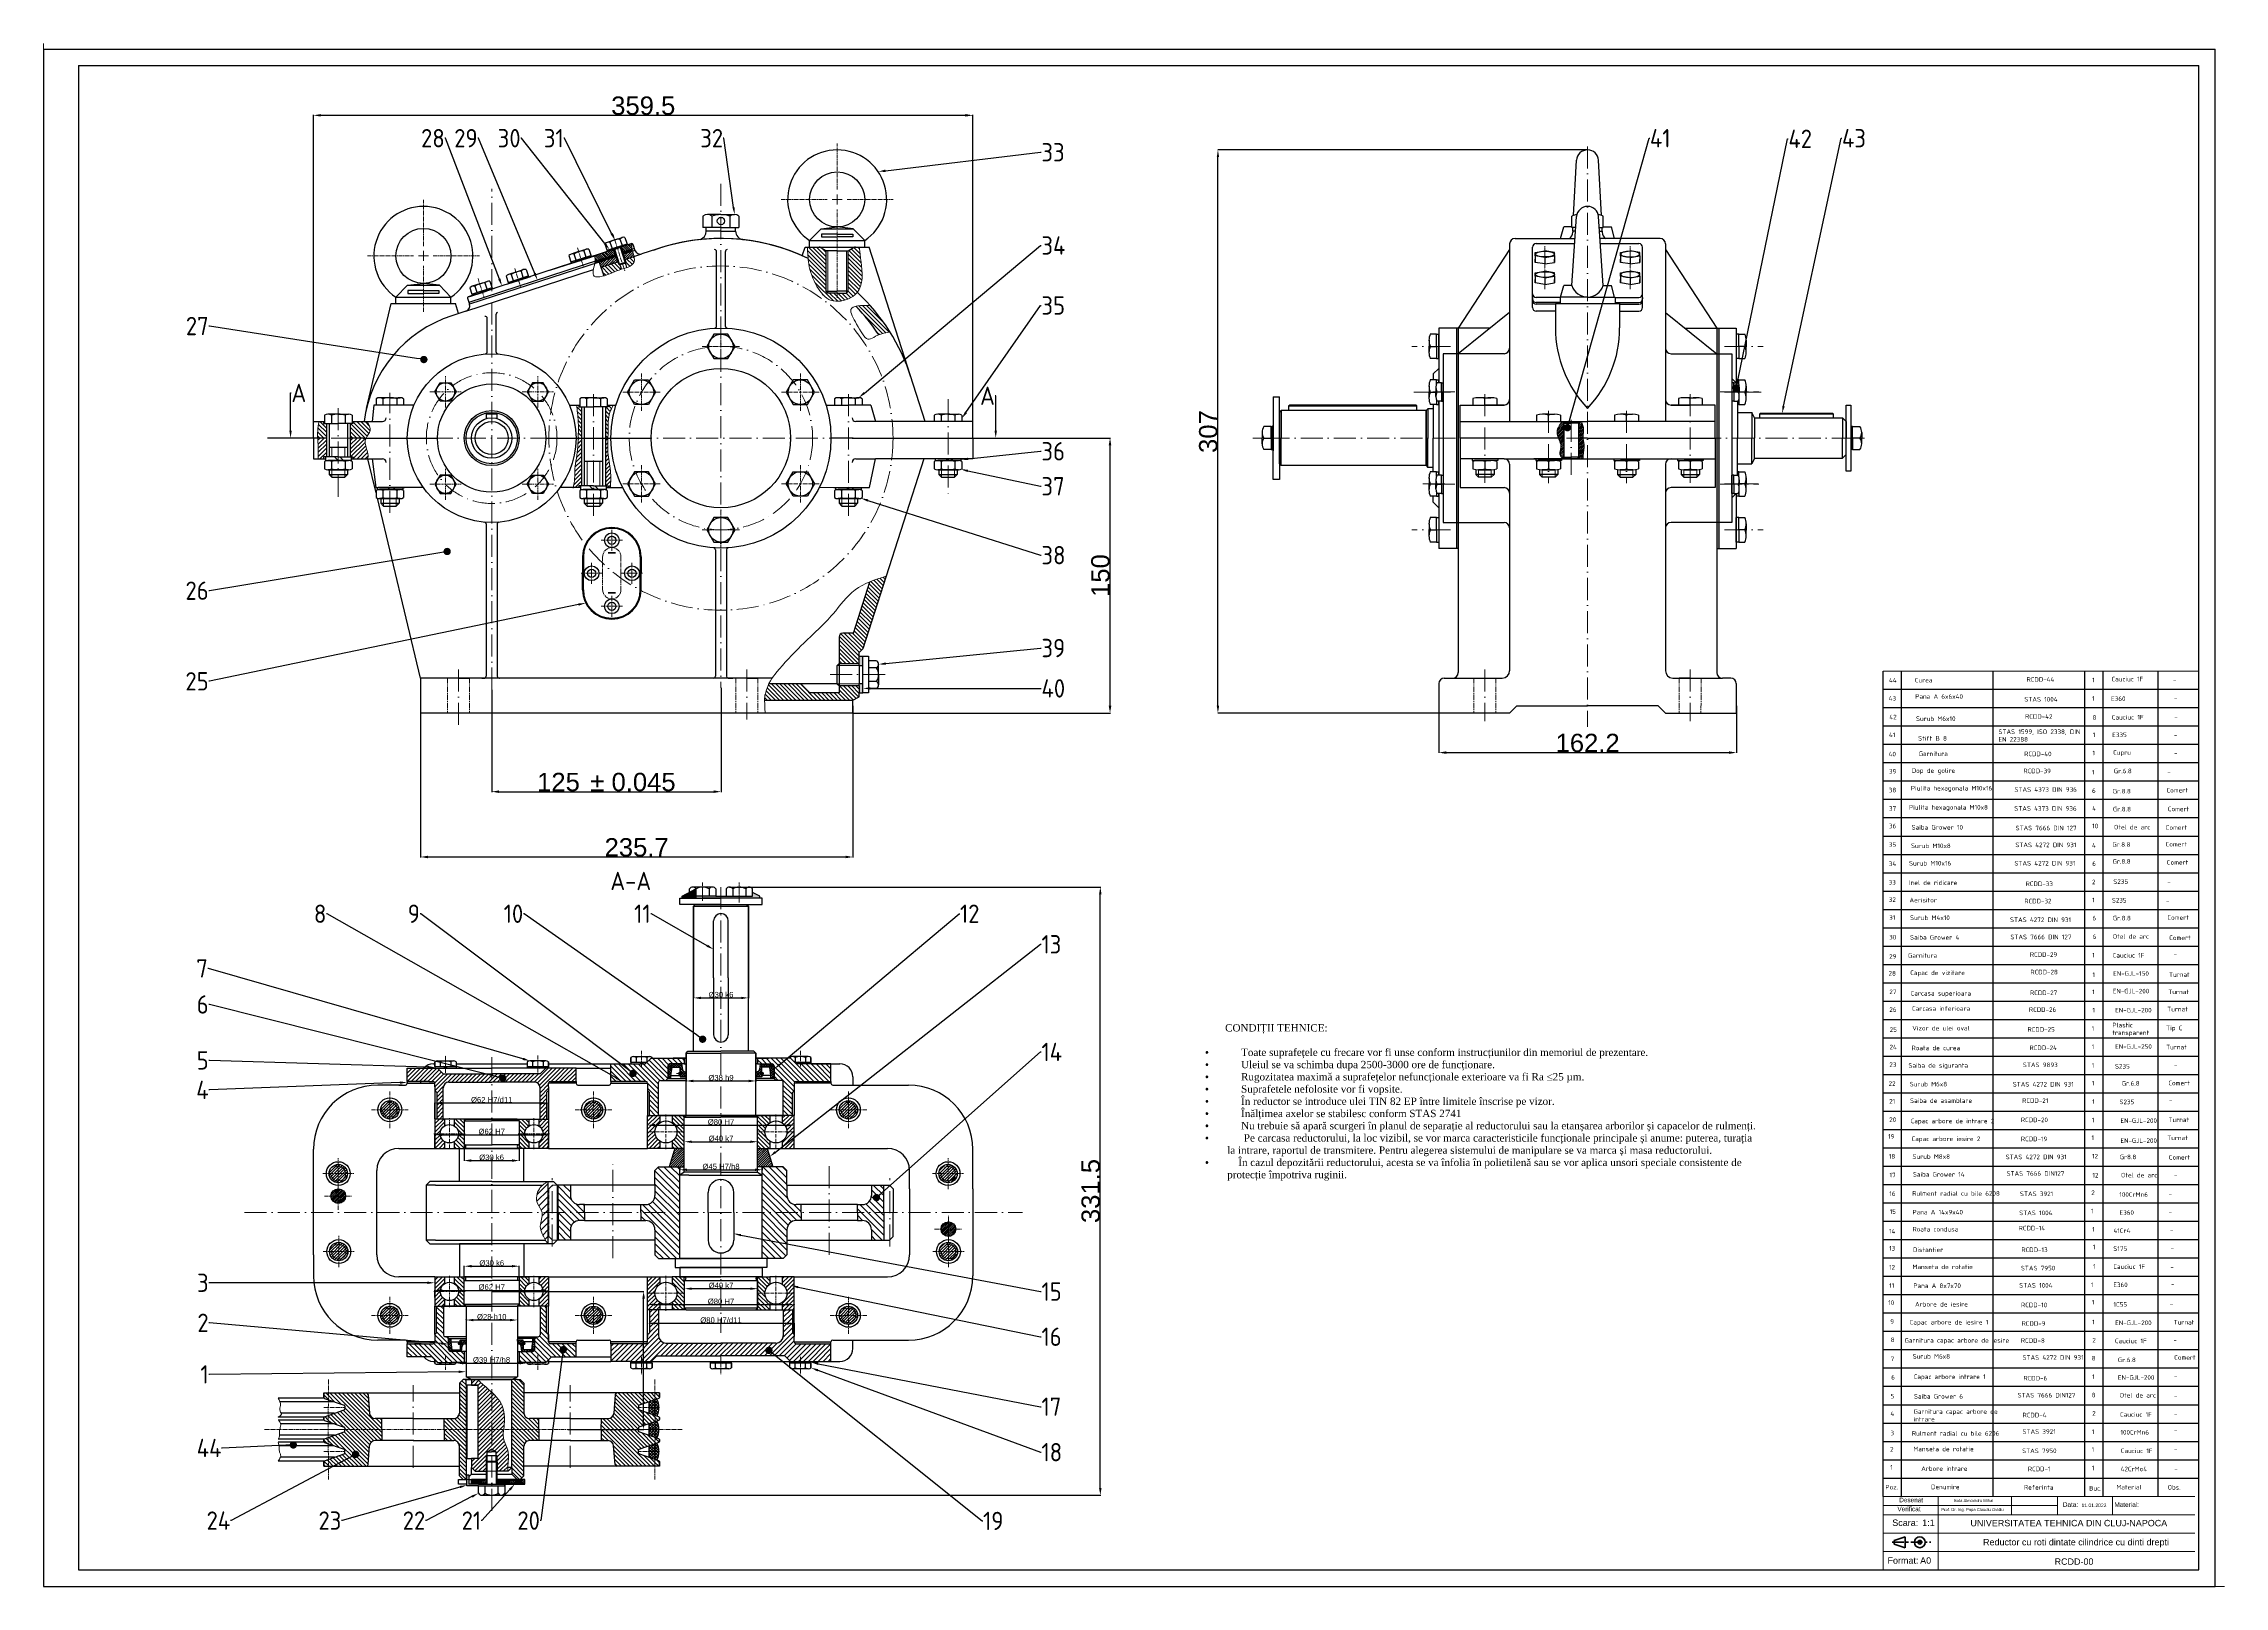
# Model space of a CAD drawing. Header units: millimetres. Extents: x -1 to 1843, y 0 to 1207.
# Drawn here: x -1 to 1188, y 0 to 841 of the extents above; entities that cross this region are included whole.
import ezdxf
from ezdxf import colors
from ezdxf.entities.mleader import LeaderData, LeaderLine
from ezdxf.math import Vec2, Vec3

# ---------------------------------------------------------------- set-up
doc = ezdxf.new("R2010")
doc.units = ezdxf.units.MM
for name, pattern in [('ACAD_ISO10W100', [18, 12, -3, 0, -3]), ('CENTER', [10.16, 6.35, -1.27, 1.27, -1.27]), ('CENTER2', [1.125, 0.75, -0.125, 0.125, -0.125]), ('DASHED', [0.75, 0.5, -0.25])]:
    doc.linetypes.add(name, pattern=pattern)
doc.layers.get('0').update_dxf_attribs({"lineweight": 30})
for name, color, linetype, lineweight in [('Axe', 7, 'ACAD_ISO10W100', 13), ('Axe mici', 7, 'CENTER2', 13), ('Evidentiere', 7, 'Continuous', 80), ('Hash', 7, 'Continuous', 25), ('Hasuri', 7, 'Continuous', 13), ('limita de propr', 7, 'DASHED', 15), ('Lini subtiri', 7, 'Continuous', 15), ('Thick', 7, 'Continuous', 30), ('Thin', 7, 'Continuous', 13)]:
    doc.layers.add(name, color=color, linetype=linetype, lineweight=lineweight)
doc.styles.add('ARIAL', font='arial.ttf')
doc.styles.get("Standard").update_dxf_attribs({"font": 'isocp.shx'})
doc.dimstyles.get("Standard").update_dxf_attribs({"dimtxt": 1, "dimasz": 4, "dimexe": 0.18, "dimexo": 0.0625, "dimgap": 0.09, "dimtad": 1, "dimtoh": 1, "dimdec": 1, "dimzin": 0, "dimdsep": 46, "dimtxsty": 'Standard', "dimcen": 0.09, "dimadec": 0, "dimazin": 0, "dimtfac": 1, "dimtdec": 1, "dimtofl": 0, "dimtmove": 0, "dimatfit": 3, "dimfxl": 1, "dimtolj": 1, "dimtzin": 0, "dimarcsym": 1})
pattern_1 = [(135, (-192.2446, -426.3605), (-1.796051, -1.796051), [])]
pattern_2 = [(45, (-192.2446, -426.3605), (-1.122532, 1.122532), [])]
pattern_3 = [(135, (-192.2446, -426.3605), (-1.122532, -1.122532), [])]
pattern_4 = [(135, (-192.2446, -495.1067), (-1.122532, -1.122532), [])]

# ---------------------------------------------------------------- blocks, each defined once
blk = doc.blocks.new('*U1')
at = {"layer": 'Hasuri', "color": 0, "linetype": 'CENTER2', "ltscale": 3, "transparency": 16777216}
for p, q in [((-9.5, 0), (-1.2, 0)), ((0, 1.2), (0, 9.5)), ((1.2, 0), (9.5, 0)), ((0, -9.5), (0, -1.2))]:
    blk.add_line(p, q, dxfattribs=at)
at = {"layer": 'Hasuri', "color": 0, "linetype": 'Continuous', "ltscale": 3, "transparency": 16777216}
for p, q in [((-0.6, 0), (0.6, 0)), ((0, -0.6), (0, 0.6))]:
    blk.add_line(p, q, dxfattribs=at)
blk = doc.blocks.new('*U2')
at = {"layer": 'Hasuri', "color": 0, "linetype": 'CENTER2', "ltscale": 3, "transparency": 16777216}
for p, q in [((-9.5, 0), (-1.2, 0)), ((0, 1.2), (0, 9.5)), ((1.2, 0), (9.5, 0)), ((0, -9.5), (0, -1.2))]:
    blk.add_line(p, q, dxfattribs=at)
at = {"layer": 'Hasuri', "color": 0, "linetype": 'Continuous', "ltscale": 3, "transparency": 16777216}
for p, q in [((-0.6, 0), (0.6, 0)), ((0, -0.6), (0, 0.6))]:
    blk.add_line(p, q, dxfattribs=at)
blk = doc.blocks.new('*U3')
at = {"layer": 'Hasuri', "color": 0, "linetype": 'CENTER2', "ltscale": 3, "transparency": 16777216}
for p, q in [((-9.5, 0), (-1.2, 0)), ((0, 1.2), (0, 9.5)), ((1.2, 0), (9.5, 0)), ((0, -9.5), (0, -1.2))]:
    blk.add_line(p, q, dxfattribs=at)
at = {"layer": 'Hasuri', "color": 0, "linetype": 'Continuous', "ltscale": 3, "transparency": 16777216}
for p, q in [((-0.6, 0), (0.6, 0)), ((0, -0.6), (0, 0.6))]:
    blk.add_line(p, q, dxfattribs=at)
blk = doc.blocks.new('*U4')
at = {"layer": 'Hasuri', "color": 0, "linetype": 'CENTER2', "ltscale": 3, "transparency": 16777216}
for p, q in [((-9.5, 0), (-1.2, 0)), ((0, 1.2), (0, 9.5)), ((1.2, 0), (9.5, 0)), ((0, -9.5), (0, -1.2))]:
    blk.add_line(p, q, dxfattribs=at)
at = {"layer": 'Hasuri', "color": 0, "linetype": 'Continuous', "ltscale": 3, "transparency": 16777216}
for p, q in [((-0.6, 0), (0.6, 0)), ((0, -0.6), (0, 0.6))]:
    blk.add_line(p, q, dxfattribs=at)
blk = doc.blocks.new('*U5')
at = {"layer": 'Hasuri', "color": 0, "linetype": 'CENTER2', "ltscale": 3, "transparency": 16777216}
for p, q in [((-8.5, 0), (-1, 0)), ((0, 1), (0, 8.5)), ((1, 0), (8.5, 0)), ((0, -8.5), (0, -1))]:
    blk.add_line(p, q, dxfattribs=at)
at = {"layer": 'Hasuri', "color": 0, "linetype": 'Continuous', "ltscale": 3, "transparency": 16777216}
for p, q in [((-0.5, 0), (0.5, 0)), ((0, -0.5), (0, 0.5))]:
    blk.add_line(p, q, dxfattribs=at)
blk = doc.blocks.new('*U6')
at = {"layer": 'Hasuri', "color": 0, "linetype": 'CENTER2', "ltscale": 3, "transparency": 16777216}
for p, q in [((-8.5, 0), (-1, 0)), ((0, 1), (0, 8.5)), ((1, 0), (8.5, 0)), ((0, -8.5), (0, -1))]:
    blk.add_line(p, q, dxfattribs=at)
at = {"layer": 'Hasuri', "color": 0, "linetype": 'Continuous', "ltscale": 3, "transparency": 16777216}
for p, q in [((-0.5, 0), (0.5, 0)), ((0, -0.5), (0, 0.5))]:
    blk.add_line(p, q, dxfattribs=at)
blk = doc.blocks.new('*U7')
at = {"layer": 'Hasuri', "color": 0, "linetype": 'CENTER2', "ltscale": 3, "transparency": 16777216}
for p, q in [((-8.5, 0), (-1, 0)), ((0, 1), (0, 8.5)), ((1, 0), (8.5, 0)), ((0, -8.5), (0, -1))]:
    blk.add_line(p, q, dxfattribs=at)
at = {"layer": 'Hasuri', "color": 0, "linetype": 'Continuous', "ltscale": 3, "transparency": 16777216}
for p, q in [((-0.5, 0), (0.5, 0)), ((0, -0.5), (0, 0.5))]:
    blk.add_line(p, q, dxfattribs=at)
blk = doc.blocks.new('*U8')
at = {"layer": 'Hasuri', "color": 0, "linetype": 'CENTER2', "ltscale": 3, "transparency": 16777216}
for p, q in [((-8.5, 0), (-1, 0)), ((0, 1), (0, 8.5)), ((1, 0), (8.5, 0)), ((0, -8.5), (0, -1))]:
    blk.add_line(p, q, dxfattribs=at)
at = {"layer": 'Hasuri', "color": 0, "linetype": 'Continuous', "ltscale": 3, "transparency": 16777216}
for p, q in [((-0.5, 0), (0.5, 0)), ((0, -0.5), (0, 0.5))]:
    blk.add_line(p, q, dxfattribs=at)
blk = doc.blocks.new('*U9')
at = {"layer": 'Axe', "color": 0, "linetype": 'CENTER2', "ltscale": 3, "transparency": 16777216}
for p, q in [((-10, 0), (-1.3, 0)), ((0, 1.3), (0, 10)), ((1.3, 0), (10, 0)), ((0, -10), (0, -1.3))]:
    blk.add_line(p, q, dxfattribs=at)
at = {"layer": 'Axe', "color": 0, "linetype": 'Continuous', "ltscale": 3, "transparency": 16777216}
for p, q in [((-0.65, 0), (0.65, 0)), ((0, -0.65), (0, 0.65))]:
    blk.add_line(p, q, dxfattribs=at)
blk = doc.blocks.new('*U10')
at = {"layer": 'Axe', "color": 0, "linetype": 'CENTER2', "ltscale": 3, "transparency": 16777216}
for p, q in [((-10, 0), (-1.3, 0)), ((0, 1.3), (0, 10)), ((1.3, 0), (10, 0)), ((0, -10), (0, -1.3))]:
    blk.add_line(p, q, dxfattribs=at)
at = {"layer": 'Axe', "color": 0, "linetype": 'Continuous', "ltscale": 3, "transparency": 16777216}
for p, q in [((-0.65, 0), (0.65, 0)), ((0, -0.65), (0, 0.65))]:
    blk.add_line(p, q, dxfattribs=at)
blk = doc.blocks.new('*U11')
at = {"layer": 'Axe', "color": 0, "linetype": 'CENTER2', "ltscale": 3, "transparency": 16777216}
for p, q in [((-10, 0), (-1.3, 0)), ((0, 1.3), (0, 10)), ((1.3, 0), (10, 0)), ((0, -10), (0, -1.3))]:
    blk.add_line(p, q, dxfattribs=at)
at = {"layer": 'Axe', "color": 0, "linetype": 'Continuous', "ltscale": 3, "transparency": 16777216}
for p, q in [((-0.65, 0), (0.65, 0)), ((0, -0.65), (0, 0.65))]:
    blk.add_line(p, q, dxfattribs=at)
blk = doc.blocks.new('*U12')
at = {"layer": 'Axe', "color": 0, "linetype": 'CENTER2', "ltscale": 3, "transparency": 16777216}
for p, q in [((-10, 0), (-1.3, 0)), ((0, 1.3), (0, 10)), ((1.3, 0), (10, 0)), ((0, -10), (0, -1.3))]:
    blk.add_line(p, q, dxfattribs=at)
at = {"layer": 'Axe', "color": 0, "linetype": 'Continuous', "ltscale": 3, "transparency": 16777216}
for p, q in [((-0.65, 0), (0.65, 0)), ((0, -0.65), (0, 0.65))]:
    blk.add_line(p, q, dxfattribs=at)
blk = doc.blocks.new('*U13')
at = {"layer": 'Axe', "color": 0, "linetype": 'CENTER2', "ltscale": 3, "transparency": 16777216}
for p, q in [((-10, 0), (-1.3, 0)), ((0, 1.3), (0, 10)), ((1.3, 0), (10, 0)), ((0, -10), (0, -1.3))]:
    blk.add_line(p, q, dxfattribs=at)
at = {"layer": 'Axe', "color": 0, "linetype": 'Continuous', "ltscale": 3, "transparency": 16777216}
for p, q in [((-0.65, 0), (0.65, 0)), ((0, -0.65), (0, 0.65))]:
    blk.add_line(p, q, dxfattribs=at)
blk = doc.blocks.new('*U14')
at = {"layer": 'Axe', "color": 0, "linetype": 'CENTER2', "ltscale": 3, "transparency": 16777216}
for p, q in [((-10, 0), (-1.3, 0)), ((0, 1.3), (0, 10)), ((1.3, 0), (10, 0)), ((0, -10), (0, -1.3))]:
    blk.add_line(p, q, dxfattribs=at)
at = {"layer": 'Axe', "color": 0, "linetype": 'Continuous', "ltscale": 3, "transparency": 16777216}
for p, q in [((-0.65, 0), (0.65, 0)), ((0, -0.65), (0, 0.65))]:
    blk.add_line(p, q, dxfattribs=at)
blk = doc.blocks.new('*U15')
at = {"layer": 'Axe', "color": 0, "linetype": 'CENTER2', "ltscale": 3, "transparency": 16777216}
for p, q in [((0, 5.4), (0, 30.5)), ((-30.5, 0), (-5.4, 0)), ((5.4, 0), (30.5, 0)), ((0, -30.5), (0, -5.4))]:
    blk.add_line(p, q, dxfattribs=at)
at = {"layer": 'Axe', "color": 0, "linetype": 'Continuous', "ltscale": 3, "transparency": 16777216}
for p, q in [((-2.7, 0), (2.7, 0)), ((0, -2.7), (0, 2.7))]:
    blk.add_line(p, q, dxfattribs=at)
blk = doc.blocks.new('*U16')
at = {"layer": 'Axe', "color": 0, "linetype": 'CENTER2', "ltscale": 3, "transparency": 16777216}
for p, q in [((0, 5.4), (0, 30.5)), ((-30.5, 0), (-5.4, 0)), ((5.4, 0), (30.5, 0)), ((0, -53.6), (0, -5.4))]:
    blk.add_line(p, q, dxfattribs=at)
at = {"layer": 'Axe', "color": 0, "linetype": 'Continuous', "ltscale": 3, "transparency": 16777216}
for p, q in [((-2.7, 0), (2.7, 0)), ((0, -2.7), (0, 2.7))]:
    blk.add_line(p, q, dxfattribs=at)
blk = doc.blocks.new('*U24')
at = {"layer": 'Axe', "color": 0, "linetype": 'CENTER2', "ltscale": 3, "transparency": 16777216}
for p, q in [((-5.75, 0), (-0.45, 0)), ((0, 0.45), (0, 5.75)), ((0.45, 0), (5.75, 0)), ((0, -5.75), (0, -0.45))]:
    blk.add_line(p, q, dxfattribs=at)
at = {"layer": 'Axe', "color": 0, "linetype": 'Continuous', "ltscale": 3, "transparency": 16777216}
for p, q in [((-0.225, 0), (0.225, 0)), ((0, -0.225), (0, 0.225))]:
    blk.add_line(p, q, dxfattribs=at)
blk = doc.blocks.new('*U21')
at = {"layer": 'Axe', "color": 0, "linetype": 'CENTER2', "ltscale": 3, "transparency": 16777216}
for p, q in [((-5.75, 0), (-0.45, 0)), ((0, 0.45), (0, 5.75)), ((0.45, 0), (5.75, 0)), ((0, -5.75), (0, -0.45))]:
    blk.add_line(p, q, dxfattribs=at)
at = {"layer": 'Axe', "color": 0, "linetype": 'Continuous', "ltscale": 3, "transparency": 16777216}
for p, q in [((-0.225, 0), (0.225, 0)), ((0, -0.225), (0, 0.225))]:
    blk.add_line(p, q, dxfattribs=at)
blk = doc.blocks.new('*U22')
at = {"layer": 'Axe', "color": 0, "linetype": 'CENTER2', "ltscale": 3, "transparency": 16777216}
for p, q in [((-5.75, 0), (-0.45, 0)), ((0, 0.45), (0, 5.75)), ((0.45, 0), (5.75, 0)), ((0, -5.75), (0, -0.45))]:
    blk.add_line(p, q, dxfattribs=at)
at = {"layer": 'Axe', "color": 0, "linetype": 'Continuous', "ltscale": 3, "transparency": 16777216}
for p, q in [((-0.225, 0), (0.225, 0)), ((0, -0.225), (0, 0.225))]:
    blk.add_line(p, q, dxfattribs=at)
blk = doc.blocks.new('*U23')
at = {"layer": 'Axe', "color": 0, "linetype": 'CENTER2', "ltscale": 3, "transparency": 16777216}
for p, q in [((-5.75, 0), (-0.45, 0)), ((0, 0.45), (0, 5.75)), ((0.45, 0), (5.75, 0)), ((0, -5.75), (0, -0.45))]:
    blk.add_line(p, q, dxfattribs=at)
at = {"layer": 'Axe', "color": 0, "linetype": 'Continuous', "ltscale": 3, "transparency": 16777216}
for p, q in [((-0.225, 0), (0.225, 0)), ((0, -0.225), (0, 0.225))]:
    blk.add_line(p, q, dxfattribs=at)
blk = doc.blocks.new('*U25')
at = {"layer": 'Axe', "color": 0, "linetype": 'CENTER2', "ltscale": 3, "transparency": 16777216}
blk.add_line((-1.6, 5), (1.6, -5), dxfattribs=at)
blk = doc.blocks.new('*U26')
at = {"layer": 'Axe', "color": 0, "linetype": 'CENTER2', "ltscale": 3, "transparency": 16777216}
blk.add_line((-1.6, 5), (4.8, -14.8), dxfattribs=at)
blk = doc.blocks.new('*U27')
at = {"layer": 'Axe', "color": 0, "linetype": 'CENTER2', "ltscale": 3, "transparency": 16777216}
blk.add_line((-1.6, 5), (1.6, -5), dxfattribs=at)
blk = doc.blocks.new('*U28')
at = {"layer": 'Axe', "color": 0, "linetype": 'CENTER2', "ltscale": 3, "transparency": 16777216}
blk.add_line((-1.6, 5), (1.6, -5), dxfattribs=at)
blk = doc.blocks.new('*U29')
at = {"layer": 'Axe', "color": 0, "linetype": 'CENTER2', "ltscale": 3, "transparency": 16777216}
for p, q in [((-8.5, 0), (-1, 0)), ((0, 1), (0, 8.5)), ((1, 0), (8.5, 0)), ((0, -8.5), (0, -1))]:
    blk.add_line(p, q, dxfattribs=at)
at = {"layer": 'Axe', "color": 0, "linetype": 'Continuous', "ltscale": 3, "transparency": 16777216}
for p, q in [((-0.5, 0), (0.5, 0)), ((0, -0.5), (0, 0.5))]:
    blk.add_line(p, q, dxfattribs=at)
blk = doc.blocks.new('*U30')
at = {"layer": 'Axe', "color": 0, "linetype": 'CENTER2', "ltscale": 3, "transparency": 16777216}
for p, q in [((-8.5, 0), (-1, 0)), ((0, 1), (0, 8.5)), ((1, 0), (8.5, 0)), ((0, -8.5), (0, -1))]:
    blk.add_line(p, q, dxfattribs=at)
at = {"layer": 'Axe', "color": 0, "linetype": 'Continuous', "ltscale": 3, "transparency": 16777216}
for p, q in [((-0.5, 0), (0.5, 0)), ((0, -0.5), (0, 0.5))]:
    blk.add_line(p, q, dxfattribs=at)
blk = doc.blocks.new('*U31')
at = {"layer": 'Axe', "color": 0, "linetype": 'CENTER2', "ltscale": 3, "transparency": 16777216}
for p, q in [((-8.5, 0), (-1, 0)), ((0, 1), (0, 8.5)), ((1, 0), (8.5, 0)), ((0, -8.5), (0, -1))]:
    blk.add_line(p, q, dxfattribs=at)
at = {"layer": 'Axe', "color": 0, "linetype": 'Continuous', "ltscale": 3, "transparency": 16777216}
for p, q in [((-0.5, 0), (0.5, 0)), ((0, -0.5), (0, 0.5))]:
    blk.add_line(p, q, dxfattribs=at)
blk = doc.blocks.new('*U32')
at = {"layer": 'Axe', "color": 0, "linetype": 'CENTER2', "ltscale": 3, "transparency": 16777216}
for p, q in [((-8.5, 0), (-1, 0)), ((0, 1), (0, 8.5)), ((1, 0), (8.5, 0)), ((0, -8.5), (0, -1))]:
    blk.add_line(p, q, dxfattribs=at)
at = {"layer": 'Axe', "color": 0, "linetype": 'Continuous', "ltscale": 3, "transparency": 16777216}
for p, q in [((-0.5, 0), (0.5, 0)), ((0, -0.5), (0, 0.5))]:
    blk.add_line(p, q, dxfattribs=at)
blk = doc.blocks.new('*U34')
at = {"layer": 'Axe', "color": 0, "linetype": 'CENTER2', "ltscale": 3, "transparency": 16777216}
for p, q in [((-10.2, 0), (-1.3, 0)), ((0, 1.3), (0, 10.2)), ((1.3, 0), (10.2, 0)), ((0, -10.2), (0, -1.3))]:
    blk.add_line(p, q, dxfattribs=at)
at = {"layer": 'Axe', "color": 0, "linetype": 'Continuous', "ltscale": 3, "transparency": 16777216}
for p, q in [((-0.7, 0), (0.7, 0)), ((0, -0.7), (0, 0.7))]:
    blk.add_line(p, q, dxfattribs=at)
blk = doc.blocks.new('*U35')
at = {"layer": 'Axe', "color": 0, "linetype": 'CENTER2', "ltscale": 3, "transparency": 16777216}
for p, q in [((-10.2, 0), (-1.3, 0)), ((0, 1.3), (0, 10.2)), ((1.3, 0), (10.2, 0)), ((0, -10.2), (0, -1.3))]:
    blk.add_line(p, q, dxfattribs=at)
at = {"layer": 'Axe', "color": 0, "linetype": 'Continuous', "ltscale": 3, "transparency": 16777216}
for p, q in [((-0.7, 0), (0.7, 0)), ((0, -0.7), (0, 0.7))]:
    blk.add_line(p, q, dxfattribs=at)
blk = doc.blocks.new('*U36')
at = {"layer": 'Axe', "color": 0, "linetype": 'CENTER2', "ltscale": 3, "transparency": 16777216}
for p, q in [((-10.2, 0), (-1.3, 0)), ((0, 1.3), (0, 10.2)), ((1.3, 0), (10.2, 0)), ((0, -10.2), (0, -1.3))]:
    blk.add_line(p, q, dxfattribs=at)
at = {"layer": 'Axe', "color": 0, "linetype": 'Continuous', "ltscale": 3, "transparency": 16777216}
for p, q in [((-0.7, 0), (0.7, 0)), ((0, -0.7), (0, 0.7))]:
    blk.add_line(p, q, dxfattribs=at)
blk = doc.blocks.new('*U37')
at = {"layer": 'Axe', "color": 0, "linetype": 'CENTER2', "ltscale": 3, "transparency": 16777216}
for p, q in [((-10.2, 0), (-1.3, 0)), ((0, 1.3), (0, 10.2)), ((1.3, 0), (10.2, 0)), ((0, -10.2), (0, -1.3))]:
    blk.add_line(p, q, dxfattribs=at)
at = {"layer": 'Axe', "color": 0, "linetype": 'Continuous', "ltscale": 3, "transparency": 16777216}
for p, q in [((-0.7, 0), (0.7, 0)), ((0, -0.7), (0, 0.7))]:
    blk.add_line(p, q, dxfattribs=at)
blk = doc.blocks.new('*U38')
at = {"layer": 'Axe', "color": 0, "linetype": 'CENTER2', "ltscale": 3, "transparency": 16777216}
for p, q in [((-10.2, 0), (-1.3, 0)), ((0, 1.3), (0, 10.2)), ((1.3, 0), (10.2, 0)), ((0, -10.2), (0, -1.3))]:
    blk.add_line(p, q, dxfattribs=at)
at = {"layer": 'Axe', "color": 0, "linetype": 'Continuous', "ltscale": 3, "transparency": 16777216}
for p, q in [((-0.7, 0), (0.7, 0)), ((0, -0.7), (0, 0.7))]:
    blk.add_line(p, q, dxfattribs=at)
blk = doc.blocks.new('*U39')
at = {"layer": 'Axe', "color": 0, "linetype": 'CENTER2', "ltscale": 3, "transparency": 16777216}
for p, q in [((-10.2, 0), (-1.3, 0)), ((0, 1.3), (0, 10.2)), ((1.3, 0), (10.2, 0)), ((0, -10.2), (0, -1.3))]:
    blk.add_line(p, q, dxfattribs=at)
at = {"layer": 'Axe', "color": 0, "linetype": 'Continuous', "ltscale": 3, "transparency": 16777216}
for p, q in [((-0.7, 0), (0.7, 0)), ((0, -0.7), (0, 0.7))]:
    blk.add_line(p, q, dxfattribs=at)
blk = doc.blocks.new('*U40')
at = {"layer": 'Axe', "color": 0, "linetype": 'CENTER2', "ltscale": 3, "transparency": 16777216}
blk.add_line((0, -4.75), (0, 4.75), dxfattribs=at)
blk = doc.blocks.new('*U41')
at = {"layer": 'Axe', "color": 0, "linetype": 'CENTER2', "ltscale": 3, "transparency": 16777216}
blk.add_line((0, 4.75), (0, -4.75), dxfattribs=at)
blk = doc.blocks.new('*U42')
at = {"layer": 'Axe', "color": 0, "linetype": 'CENTER2', "transparency": 16777216}
for p, q in [((-1.2, 0), (-0.1, 0)), ((0, 0.1), (0, 1)), ((0.1, 0), (0.9, 0)), ((0, -1.2), (0, -0.1))]:
    blk.add_line(p, q, dxfattribs=at)
at = {"layer": 'Axe', "color": 0, "linetype": 'Continuous', "transparency": 16777216}
for p, q in [((-0.1, 0), (0.1, 0)), ((0, -0.1), (0, 0.1))]:
    blk.add_line(p, q, dxfattribs=at)
blk = doc.blocks.new('*U43')
at = {"layer": 'Axe', "color": 0, "linetype": 'CENTER2', "transparency": 16777216}
for p, q in [((-1.6, 0), (-0.1, 0)), ((0, 0.1), (0, 1.4)), ((0.1, 0), (1.2, 0)), ((0, -1.3), (0, -0.1))]:
    blk.add_line(p, q, dxfattribs=at)
at = {"layer": 'Axe', "color": 0, "linetype": 'Continuous', "transparency": 16777216}
for p, q in [((-0.1, 0), (0.1, 0)), ((0, -0.1), (0, 0.1))]:
    blk.add_line(p, q, dxfattribs=at)
blk = doc.blocks.new('*U44')
at = {"layer": 'Axe', "color": 0, "linetype": 'CENTER2', "transparency": 16777216}
for p, q in [((-2, 0), (-0.1, 0)), ((0, 0.1), (0, 1.5)), ((0.1, 0), (1.6, 0)), ((0, -1.4), (0, -0.1))]:
    blk.add_line(p, q, dxfattribs=at)
at = {"layer": 'Axe', "color": 0, "linetype": 'Continuous', "transparency": 16777216}
for p, q in [((-0.1, 0), (0.1, 0)), ((0, -0.1), (0, 0.1))]:
    blk.add_line(p, q, dxfattribs=at)
blk = doc.blocks.new('*U45')
at = {"layer": 'Axe', "color": 0, "linetype": 'CENTER2', "transparency": 16777216}
for p, q in [((-0.8, 0), (-0.1, 0)), ((0, 0.1), (0, 1.3)), ((0.1, 0), (0.8, 0)), ((0, -1.4), (0, -0.1))]:
    blk.add_line(p, q, dxfattribs=at)
at = {"layer": 'Axe', "color": 0, "linetype": 'Continuous', "transparency": 16777216}
for p, q in [((-0.1, 0), (0.1, 0)), ((0, -0.1), (0, 0.1))]:
    blk.add_line(p, q, dxfattribs=at)
blk = doc.blocks.new('*U46')
at = {"layer": 'Axe', "color": 0, "linetype": 'CENTER2', "ltscale": 3, "transparency": 16777216}
blk.add_line((0, 4.125), (0, -4.125), dxfattribs=at)
blk = doc.blocks.new('*U47')
at = {"layer": 'Axe', "color": 0, "linetype": 'CENTER2', "ltscale": 3, "transparency": 16777216}
blk.add_line((0, -4.1), (0, 4.1), dxfattribs=at)
blk = doc.blocks.new('*U48')
at = {"layer": 'Axe', "color": 0, "linetype": 'CENTER2', "ltscale": 3, "transparency": 16777216}
blk.add_line((0, -4.25), (0, 4.25), dxfattribs=at)
blk = doc.blocks.new('*U49')
at = {"layer": 'Axe', "color": 0, "linetype": 'CENTER2', "ltscale": 3, "transparency": 16777216}
blk.add_line((0, 4.25), (0, -4.25), dxfattribs=at)
blk = doc.blocks.new('*U50')
at = {"layer": 'Axe', "color": 0, "linetype": 'CENTER2', "ltscale": 3, "transparency": 16777216}
blk.add_line((0, 4.75), (0, -4.75), dxfattribs=at)
blk = doc.blocks.new('*U51')
at = {"layer": 'Axe', "color": 0, "linetype": 'CENTER2', "transparency": 16777216}
blk.add_line((0, 7), (0, -5.4), dxfattribs=at)
blk = doc.blocks.new('*U52')
at = {"layer": 'Axe', "color": 0, "linetype": 'CENTER2', "transparency": 16777216}
blk.add_line((0, 5.4), (0, -5.4), dxfattribs=at)
blk = doc.blocks.new('*U53')
at = {"layer": 'Axe', "color": 0, "linetype": 'CENTER2', "transparency": 16777216}
blk.add_line((0, 7), (0, -5.4), dxfattribs=at)
blk = doc.blocks.new('*U54')
at = {"layer": 'Axe', "color": 0, "linetype": 'CENTER2', "transparency": 16777216}
blk.add_line((0, 5.4), (0, -5.4), dxfattribs=at)
blk = doc.blocks.new('*U55')
at = {"layer": 'Axe', "color": 0, "linetype": 'CENTER2', "ltscale": 3, "transparency": 16777216}
for p, q in [((-8.5, 0), (-1, 0)), ((0, 1), (0, 8.5)), ((1, 0), (8.5, 0)), ((0, -8.5), (0, -1))]:
    blk.add_line(p, q, dxfattribs=at)
at = {"layer": 'Axe', "color": 0, "linetype": 'Continuous', "ltscale": 3, "transparency": 16777216}
for p, q in [((-0.5, 0), (0.5, 0)), ((0, -0.5), (0, 0.5))]:
    blk.add_line(p, q, dxfattribs=at)
blk = doc.blocks.new('*U56')
at = {"layer": 'Axe', "color": 0, "linetype": 'CENTER2', "ltscale": 3, "transparency": 16777216}
for p, q in [((-8.5, 0), (-1, 0)), ((0, 1), (0, 8.5)), ((1, 0), (8.5, 0)), ((0, -8.5), (0, -1))]:
    blk.add_line(p, q, dxfattribs=at)
at = {"layer": 'Axe', "color": 0, "linetype": 'Continuous', "ltscale": 3, "transparency": 16777216}
for p, q in [((-0.5, 0), (0.5, 0)), ((0, -0.5), (0, 0.5))]:
    blk.add_line(p, q, dxfattribs=at)
blk = doc.blocks.new('*U57')
at = {"layer": 'Axe', "color": 0, "linetype": 'CENTER2', "ltscale": 3, "transparency": 16777216}
for p, q in [((-8.5, 0), (-1, 0)), ((0, 1), (0, 8.5)), ((1, 0), (8.5, 0)), ((0, -8.5), (0, -1))]:
    blk.add_line(p, q, dxfattribs=at)
at = {"layer": 'Axe', "color": 0, "linetype": 'Continuous', "ltscale": 3, "transparency": 16777216}
for p, q in [((-0.5, 0), (0.5, 0)), ((0, -0.5), (0, 0.5))]:
    blk.add_line(p, q, dxfattribs=at)
blk = doc.blocks.new('*U58')
at = {"layer": 'Axe', "color": 0, "linetype": 'CENTER2', "ltscale": 3, "transparency": 16777216}
for p, q in [((-8.5, 0), (-1, 0)), ((0, 1), (0, 8.5)), ((1, 0), (8.5, 0)), ((0, -8.5), (0, -1))]:
    blk.add_line(p, q, dxfattribs=at)
at = {"layer": 'Axe', "color": 0, "linetype": 'Continuous', "ltscale": 3, "transparency": 16777216}
for p, q in [((-0.5, 0), (0.5, 0)), ((0, -0.5), (0, 0.5))]:
    blk.add_line(p, q, dxfattribs=at)
blk = doc.blocks.new('*U59')
at = {"layer": 'Axe', "color": 0, "linetype": 'CENTER2', "ltscale": 3, "transparency": 16777216}
blk.add_line((107.8, 0), (-84.7, 0), dxfattribs=at)
blk = doc.blocks.new('*U60')
at = {"layer": 'Axe', "color": 0, "linetype": 'CENTER2', "transparency": 16777216}
blk.add_line((0, 5), (0, -5), dxfattribs=at)
blk = doc.blocks.new('*U61')
at = {"layer": 'Axe', "color": 0, "linetype": 'CENTER2', "transparency": 16777216}
blk.add_line((0, 5.5), (0, -5.5), dxfattribs=at)
blk = doc.blocks.new('*U62')
at = {"layer": 'Axe', "color": 0, "linetype": 'CENTER2', "transparency": 16777216}
blk.add_line((-5.5, 0), (5.5, 0), dxfattribs=at)
blk = doc.blocks.new('*U63')
at = {"layer": 'Axe', "color": 0, "linetype": 'CENTER2', "transparency": 16777216}
blk.add_line((5.5, 0), (-5.5, 0), dxfattribs=at)
blk = doc.blocks.new('indicator')
at = {"lineweight": 25, "ltscale": 15}
for p, q in [((449.8, -362.8), (449.8, 87)), ((459.8, -362.8), (459.8, 87)), ((509.8, -362.8), (509.8, 87)), ((559.8, -362.8), (559.8, 87)), ((569.8, -362.8), (569.8, 87)), ((599.8, -362.8), (599.8, 87)), ((449.8, 77.2), (621.9, 77.2)), ((449.8, 67.2), (621.9, 67.2)), ((449.8, 57.2), (621.9, 57.2)), ((449.8, 47.2), (621.9, 47.2)), ((449.8, 37.2), (621.9, 37.2)), ((449.8, 27.2), (621.9, 27.2)), ((449.8, 17.2), (621.9, 17.2)), ((449.8, 7.2), (621.9, 7.2)), ((449.8, -2.8), (621.9, -2.8)), ((449.8, -12.8), (621.9, -12.8)), ((449.8, -22.8), (621.9, -22.8)), ((449.8, -32.8), (621.9, -32.8)), ((449.8, -32.8), (621.9, -32.8)), ((449.8, -42.8), (621.9, -42.8)), ((449.8, -52.8), (621.9, -52.8)), ((449.8, -62.8), (621.9, -62.8)), ((449.8, -72.8), (621.9, -72.8)), ((449.8, -82.8), (621.9, -82.8)), ((449.8, -92.8), (621.9, -92.8)), ((449.8, -102.8), (621.9, -102.8)), ((449.8, -112.8), (621.9, -112.8)), ((449.8, -122.8), (621.9, -122.8)), ((449.8, -132.8), (621.9, -132.8)), ((449.8, -142.8), (621.9, -142.8)), ((449.8, -152.8), (621.9, -152.8)), ((449.8, -162.8), (621.9, -162.8)), ((449.8, -172.8), (621.9, -172.8)), ((449.8, -182.8), (621.9, -182.8)), ((449.8, -192.8), (621.9, -192.8)), ((449.8, -202.8), (621.9, -202.8)), ((449.8, -212.8), (621.9, -212.8)), ((449.8, -222.8), (621.9, -222.8)), ((449.8, -232.8), (621.9, -232.8)), ((449.8, -242.8), (621.9, -242.8)), ((449.8, -252.8), (621.9, -252.8)), ((449.8, -262.8), (621.9, -262.8)), ((449.8, -272.8), (621.9, -272.8)), ((449.8, -282.8), (621.9, -282.8)), ((449.8, -292.8), (621.9, -292.8)), ((449.8, -302.8), (621.9, -302.8)), ((449.8, -312.8), (621.9, -312.8)), ((449.8, -322.8), (621.9, -322.8)), ((449.8, -322.8), (621.9, -322.8)), ((449.8, -322.8), (621.9, -322.8)), ((449.8, -332.8), (621.9, -332.8)), ((449.8, -342.8), (621.9, -342.8)), ((449.8, -352.8), (621.9, -352.8))]:
    blk.add_line(p, q, dxfattribs=at)
at = {"color": 7, "linetype": 'Continuous', "lineweight": 18}
for p, q in [((449.8, -402.8), (449.8, -362.8)), ((619.8, -362.8), (449.8, -362.8)), ((544.8, -367.8), (449.8, -367.8)), ((479.8, -362.8), (479.8, -402.8)), ((519.8, -362.8), (519.8, -372.8)), ((544.8, -362.8), (544.8, -367.8)), ((544.8, -367.8), (544.8, -372.8)), ((574.8, -362.8), (574.8, -372.8)), ((449.8, -372.8), (619.8, -372.8)), ((449.8, -382.8), (619.8, -382.8)), ((449.8, -392.8), (619.8, -392.8))]:
    blk.add_line(p, q, dxfattribs=at)
at = {"color": 7, "linetype": 'CENTER', "lineweight": 35}
blk.add_line((454.8, -387.8), (475.8, -387.8), dxfattribs=at)
at = {"color": 7, "linetype": 'Continuous', "lineweight": 35}
for p, q in [((461.8, -384.8), (455.8, -386.8)), ((455.8, -386.8), (455.8, -388.8)), ((455.8, -388.8), (461.8, -390.8)), ((461.8, -390.8), (461.8, -384.8))]:
    blk.add_line(p, q, dxfattribs=at)
for radius in [2.95, 1.01]:
    blk.add_circle((469.8, -387.8), radius, dxfattribs=at)
at = {"layer": 'limita de propr', "lineweight": 25, "ltscale": 15}
blk.add_line((449.8, -362.8), (449.8, -352.8), dxfattribs=at)
at = {"layer": 'Lini subtiri'}
blk.add_line((449.8, 87), (621.9, 87), dxfattribs=at)
at = {"lineweight": 35, "ltscale": 15, "insert": (463.6, -126.6), "char_height": 2.5, "attachment_point": 1}
blk.add_mtext_dynamic_manual_height_columns('Saiba de siguranta', width=48.149, gutter_width=12.5, heights=[0], dxfattribs=at)
at = {"color": 7, "linetype": 'Continuous', "lineweight": 25, "attachment_point": 1, "style": 'ARIAL'}
for s, insert, char_height in [('Verificat', (457.6, -368.4), 2.5), ('Desenat', (458.6, -363.5), 2.5), ('Bota Alexandru Mihai', (488.4, -364.3), 1.613), ('Data:', (547.8, -366), 2.5), ('11.01.2022', (558, -366.7), 1.94), ('Material:', (575.9, -366), 2.5), ('Scara:', (454.8, -375.4), 3.5), ('1:1', (471.1, -375.4), 3.5), ('Prof. Dr. Ing. Popa Claudiu Ovidiu', (481.6, -369.2), 1.613), ('UNIVERSITATEA TEHNICA DIN CLUJ-NAPOCA', (497.4, -375.6), 3.5), ('Reductor cu roti dintate cilindrice cu dinti drepti', (504.3, -386), 3.5), ('Format:', (452.2, -396), 3.5), ('A0', (470, -396), 3.5), ('{\\fArial|b0|i0|c238|p34;RCDD-00}', (543.3, -396.6), 3.5)]:
    blk.add_mtext(s, dxfattribs=dict(at, insert=insert, char_height=char_height))
at = {"layer": 'limita de propr', "lineweight": 25, "ltscale": 15, "char_height": 2.5, "attachment_point": 1}
for s, width, insert in [('44', 7.34, (453, 83.4)), ('1', 6.254, (563.7, 83.5)), ('43', 7.065, (452.8, 73.5)), ('1', 6.254, (563.7, 73.4)), ('42', 6.791, (453.2, 63.3)), ('8', 5.881, (564, 63.1)), ('41', 6.654, (453, 53.6)), ('1', 5.881, (564.1, 53.6)), ('40', 6.86, (452.8, 43.1)), ('1', 5.881, (563.9, 43.7)), ('39', 7.751, (453, 33.7)), ('1', 5.507, (563.6, 33.2)), ('38', 7.42, (452.9, 23.5)), ('37', 6.115, (453, 13.5)), ('6', 5.507, (563.7, 23.2)), ('4', 5.507, (563.8, 13.5)), ('36', 6.024, (453, 3.9)), ('10', 5.507, (563.8, 3.9)), ('35', 7.133, (452.9, -6.2)), ('4', 5.507, (563.7, -6.6)), ('34', 7.301, (452.9, -16.7)), ('6', 2.327, (563.8, -16.6)), ('33', 6.774, (452.8, -26.8)), ('2', 2.327, (563.7, -26.6)), ('32', 6.906, (452.9, -36.2)), ('31', 7.388, (453.1, -46)), ('1', 2.327, (563.7, -36.5)), ('6', 5.881, (563.9, -46.3)), ('30', 7.329, (453.1, -56.7)), ('6', 5.881, (564.1, -56.4)), ('29', 6.41, (453.1, -67.2)), ('1', 6.254, (563.8, -66.5)), ('28', 6.677, (452.8, -76.4)), ('1', 5.881, (563.9, -77.2)), ('27', 6.868, (453.2, -86.5)), ('1', 6.254, (563.8, -86.5)), ('26', 5.636, (453.2, -96.2)), ('1', 5.507, (563.5, -106.5)), ('1', 5.881, (563.9, -96.5)), ('24', 6.937, (453.3, -116.6)), ('25', 7.346, (453.4, -107.1)), ('1', 5.507, (563.5, -116.4)), ('23', 6.18, (453.2, -126.2)), ('1', 5.881, (563.5, -126.6)), ('22', 6.306, (452.8, -136.5)), ('1', 5.881, (563.6, -136.3)), ('21', 7.189, (453.1, -146.2)), ('1', 5.881, (563.8, -146.3)), ('19', 7.129, (452.5, -165.3)), ('20', 6.573, (453.1, -156.2)), ('1', 5.881, (563.4, -166)), ('1', 5.881, (563.6, -156.4)), ('18', 7.039, (452.9, -176.2)), ('12', 5.881, (563.7, -176.1)), ('17', 7.41, (453.3, -186.4)), ('12', 5.881, (563.9, -186.5)), ('16', 6.385, (453.2, -196.5)), ('2', 5.507, (563.3, -196)), ('15', 6.661, (453.4, -206.3)), ('1', 5.507, (563.1, -206)), ('14', 6.468, (453, -217)), ('1', 5.881, (563.8, -216)), ('1', 5.881, (564.1, -225.6)), ('12', 7.21, (453, -236.7)), ('13', 6.443, (453.1, -226.3)), ('1', 5.881, (564.2, -236.2)), ('11', 7.15, (453.1, -246.6)), ('1', 5.881, (563.1, -246.2)), ('10', 10, (452.6, -255.9)), ('1', 5.881, (563.6, -255.7)), ('9', 1.577, (453.7, -266.3)), ('1', 5.881, (563.7, -266.5)), ('8', 5.893, (454, -276.2)), ('2', 5.881, (563.9, -276.4)), ('7', 7.296, (453.9, -286.6)), ('6', 2.327, (454.2, -296.6)), ('1', 5.881, (563.7, -296.3)), ('8', 6.254, (563.6, -286.2)), ('5', 4.854, (453.9, -306.9)), ('8', 6.254, (563.5, -306.3)), ('4', 5.507, (453.8, -316.5)), ('2', 5.881, (563.8, -316.3)), ('3', 6.628, (453.8, -327)), ('1', 5.881, (563.6, -326.3)), ('2', 6.254, (453.6, -335.9)), ('1', 5.881, (563.5, -336)), ('1', 5.881, (453.7, -345.7)), ('1', 5.881, (563.6, -346.1))]:
    blk.add_mtext_dynamic_manual_height_columns(s, width=width, gutter_width=12.5, heights=[0], dxfattribs=dict(at, insert=insert))
at = {"layer": 'limita de propr', "lineweight": 35, "ltscale": 15, "char_height": 2.5, "attachment_point": 1}
for s, width, heights, insert in [('Curea', 45.061, [0], (467.1, 83.4)), ('RC{\\Fisocp|c238;DD}-4{\\Fisocp|c238;4}', 40.858, [0], (528, 83.8)), ('Cauciuc {\\Fisocp|c238;1F}', 26.248, [0], (574.3, 84)), ('Pana A 6x6x40', 44.577, [0], (467.3, 74.5)), ('STAS 1004', 40.858, [2.5], (526.8, 73)), ('E360', 26.248, [0], (574.1, 73.3)), ('-', 24.631, [0], (607.9, 83.6)), ('-', 24.631, [0], (608.4, 73.7)), ('Surub M6x10', 40.77, [0], (467.7, 62.4)), ('RC{\\Fisocp|c238;DD}-4{\\Fisocp|c238;2}', 40.858, [0], (527.2, 63.6)), ('Cauciuc {\\Fisocp|c238;1F}', 26.248, [0], (574.5, 63.2)), ('-', 24.631, [0], (608.5, 63.3)), ('Stift B 8', 42.708, [0], (468.9, 51.7)), ('STAS 1599, ISO 2338, DIN EN 22388', 40.858, [0], (512.7, 55.3)), ('E335', 26.248, [0], (574.7, 53.6)), ('-', 24.631, [0], (608.3, 53.4)), ('Garnitura', 42.713, [0], (469.2, 43.3)), ('RC{\\Fisocp|c238;DD}-{\\Fisocp|c238;40}', 40.858, [0], (526.7, 43.2)), ('Cupru', 23.785, [0], (575.2, 44)), ('-', 24.631, [0], (608.4, 43.6)), ('Piulita hexagonala M10x16', 42.348, [0], (464.9, 24.5)), ('Dop de golire', 72.499, [0], (465.4, 34.1)), ('RCDD-39', 35.837, [0], (526.3, 33.9)), ('Gr.6.8', 24.631, [0], (575.6, 33.9)), ('-', 24.631, [0], (604.8, 33.5)), ('Piulita hexagonala M10x8', 45.284, [0], (463.9, 14.1)), ('STAS 4373{\\Fisocp|c238; DIN 936} ', 35.837, [0], (521.3, 13.5)), ('STAS 4373{\\Fisocp|c238; DIN 936} ', 35.837, [0], (521.4, 23.8)), ('Gr.8.8', 18.947, [0], (575, 22.9)), ('Gr.8.8', 18.947, [0], (575.1, 13.1)), ('{\\Fisocp|c238;Comert}', 24.631, [0], (604.3, 23.4)), ('Comert', 24.631, [0], (605, 13.2)), ('Saiba Grower 10', 43.411, [0], (465.3, 3.2)), ('STAS 7666 {\\Fisocp|c238;DIN 127}', 35.837, [0], (522, 2.8)), ('Otel de arc', 24.631, [0], (575.7, 3.3)), ('{\\Fisocp|c238;Comert}', 24.631, [0], (603.9, 3.1)), ('Surub M10x8', 42.747, [0], (465, -6.9)), ('STAS 4272 {\\Fisocp|c238;DIN 931}', 35.837, [0], (521.9, -6.4)), ('Gr.8.8', 18.947, [0], (574.8, -6.2)), ('{\\Fisocp|c238;Comert}', 24.631, [0], (603.8, -6)), ('Surub M10x16', 43.763, [0], (463.9, -16.4)), ('STAS 4272 {\\Fisocp|c238;DIN 93}1', 35.837, [0], (521.4, -16.4)), ('Gr.8.8', 18.947, [0], (574.9, -15.4)), ('Comert', 24.631, [0], (604.5, -15.9)), ('Inel de ridicare', 44.231, [0], (463.9, -27)), ('RCDD-33', 35.837, [0], (527.5, -27.6)), ('S235', 24.631, [0], (575.3, -26.4)), ('-', 24.631, [0], (604.7, -26.6)), ('Aerisitor', 43.248, [0], (464.2, -36.5)), ('Surub M4x10', 42.886, [0], (464.5, -46.1)), ('STAS 4272 DIN 931', 40.858, [0], (519, -47.2)), ('RCDD-32', 35.837, [0], (526.8, -37)), ('S235', 18.947, [0], (574.5, -36.6)), ('Gr.8.8', 23.189, [0], (575, -46.3)), ('-', 24.631, [0], (604, -37)), ('Comert', 24.631, [0], (604.8, -46)), ('Saiba Grower 4', 42.199, [0], (464.5, -56.8)), ('STAS 7666 DIN 127', 40.858, [0], (519.2, -56.6)), ('Otel de arc', 32.802, [0], (575, -56.3)), ('Comert', 19.805, [0], (605.8, -57)), ('Garnitura', 42.412, [0], (463.4, -66.7)), ('RCDD-29', 40.858, [0], (529.8, -66.2)), ('Cauciuc 1F', 23.189, [0], (575, -66.6)), ('-', 24.631, [0], (608.2, -65.7)), ('Capac de vizitare', 42.299, [0], (464.6, -76.1)), ('RC{\\Fisocp|c238;DD}-28', 40.858, [0], (530.1, -75.7)), ('EN-GJL-150', 32.802, [0], (575.2, -76.5)), ('Turnat', 19.805, [0], (605.7, -77.1)), ('Carcasa superioara', 43.688, [0], (464.8, -87.3)), ('RCDD-27', 47.395, [0], (529.9, -87)), ('EN-GJL-200', 23.189, [0], (575, -86.1)), ('Turnat', 24.631, [0], (605.3, -86.5)), ('Carcasa inferioara', 41.371, [0], (465.6, -95.6)), ('Vizor de ulei oval', 43.181, [0], (465.7, -106.3)), ('RCDD-25', 35.837, [0], (528.5, -107)), ('RC{\\Fisocp|c238;DD}-26', 40.858, [0], (529.3, -96.2)), ('Plastic transparent', 18.947, [0], (574.8, -104.6)), ('EN-GJL-200', 18.947, [0], (576.3, -96.5)), ('Tip C', 24.631, [0], (604.1, -106.2)), ('Turnat', 24.631, [0], (604.7, -95.9)), ('Roata de curea', 44.526, [0], (465.3, -117.1)), ('RCDD-24 ', 35.837, [0], (529.6, -117)), ('EN-GJL-250', 24.631, [0], (576.3, -116.3)), ('Turnat', 24.631, [0], (604.1, -116.6)), ('STAS 9893', 40.858, [0], (526, -126.3)), ('S235', 31.444, [0], (576.2, -127.1)), ('-', 24.631, [0], (608.4, -126.2)), ('Surub M6x8', 41.144, [0], (464.3, -136.8)), (' STAS 4272 DIN 931', 35.837, [0], (518.7, -136.9)), ('Gr.6.8', 24.631, [2.59], (579.9, -136.4)), ('Comert', 24.631, [0], (605.3, -136.2)), ('Saiba de asamblare', 40.615, [0], (464.5, -145.8)), ('RCDD-21', 35.837, [0], (525.6, -145.8)), ('S235', 18.947, [0], (578.7, -146.5)), ('-', 24.631, [0], (605.7, -145.5)), ('Capac arbore de intrare 2', 41.391, [0], (464.8, -156.9)), ('RCDD-20', 35.837, [0], (524.9, -156.3)), ('EN-GJL-200', 23.189, [0], (579.2, -156.7)), ('Turnat', 24.631, [0], (604.7, -166.1)), ('Turnat', 24.631, [0], (605.4, -156.2)), ('Capac arbore iesire 2', 40.049, [0], (465.3, -166.6)), ('Surub M8x8', 41.783, [0], (465.8, -176.3)), ('STAS 4272 DIN 931', 40.858, [0], (516.6, -176.5)), ('RCDD-19', 40.858, [0], (524.9, -166.7)), ('Gr8.8', 32.802, [0], (578.8, -176.5)), ('EN-GJL-200', 23.189, [0], (579.2, -167.6)), ('Comert', 19.805, [0], (605.6, -176.7)), ('Saiba Grower 14', 45.127, [0], (466, -186)), ('STAS 7666 DIN127', 35.837, [0], (517.1, -185.5)), ('Otel de arc', 23.189, [0], (579.5, -186.4)), ('-', 24.631, [0], (608.4, -186.2)), ('Rulment radial cu bile 6208', 40.795, [0], (465.7, -196.4)), ('STAS 3921 ', 35.837, [0], (524.4, -196.6)), ('100CrMn6', 24.631, [0], (578.6, -197)), ('-', 24.631, [0], (605.5, -196.9)), ('Pana A 14x9x40', 73.32, [0], (465.8, -206.6)), ('STAS 1004', 35.837, [0], (524, -207)), ('E360', 18.947, [0], (578.7, -206.8)), ('-', 24.631, [0], (605.5, -206.7)), ('Roata condusa', 45.253, [0], (465.8, -215.9)), ('RC{\\Fisocp|c238;DD}-14^I', 40.858, [0], (523.7, -215.3)), ('41Cr4', 32.802, [0], (575.4, -216.7)), ('-', 19.805, [0], (606.2, -216.5)), ('Manseta de rotatie', 45.022, [0], (465.8, -236.4)), ('Distantier', 44.966, [0], (466.1, -227.1)), ('STAS 7950', 40.858, [0], (524.9, -237.1)), ('RC{\\Fisocp|c238;DD}-13', 40.858, [0], (525.2, -227.1)), ('S175', 32.802, [0], (575.3, -226.5)), ('Cauciuc 1F', 32.802, [0], (575.3, -236.3)), ('-', 19.805, [0], (606.6, -226.2)), ('Pana A 8x7x70', 45.493, [0], (466.3, -246.7)), ('STAS 1004', 40.858, [0], (524, -246.5)), ('E360', 32.802, [0], (575.3, -246.2)), ('-', 19.805, [0], (606.4, -236.4)), ('-', 19.805, [0], (606.7, -245.9)), ('Arbore de iesire', 47.866, [0], (467.2, -256.8)), ('RC{\\Fisocp|c238;DD}-10', 40.858, [0], (525, -257.2)), ('1C55', 32.802, [0], (575.4, -256.9)), ('-', 19.805, [0], (606.1, -256.7)), ('Capac arbore de iesire 1', 73.606, [0], (464.3, -266.6)), ('RCDD-9', 35.837, [0], (525.3, -267.3)), ('EN-GJL-200', 25.442, [0], (576.3, -266.9)), ('Turnat', 24.631, [0], (608.2, -266.6)), ('Garnitura capac arbore de iesire', 73.155, [0], (461.5, -276.5)), ('Surub M6x8', 49.285, [0], (465.9, -285.2)), ('RCDD-8', 35.837, [0], (524.9, -276.6)), ('Cauciuc{\\Fisocp|c238; 1F}', 25.442, [0], (576.2, -276.8)), ('-', 24.631, [0], (608.1, -276.2)), ('Capac arbore intrare 1', 48.203, [0], (466.5, -296.3)), ('STAS 4272 DIN 931', 35.837, [0], (525.8, -285.8)), ('R{\\Fisocp|c238;CDD}-{\\Fisocp|c238;6}', 40.858, [0], (526.3, -297.1)), ('Gr.6.8', 32.802, [0], (577.8, -287.1)), ('EN-GJL-200', 32.802, [0], (577.8, -296.7)), ('Comert', 24.631, [0], (608.5, -285.8)), ('Saiba Grower 6', 48.567, [0], (466.6, -307)), ('STAS 7666 DIN127', 35.837, [0], (523.1, -306.4)), ('Otel de arc', 32.802, [0], (578.8, -306.4)), ('-', 24.631, [0], (608.3, -306.8)), ('-', 24.631, [0], (608.4, -295.9)), ('Garnitura capac arbore de intrare', 43.914, [0], (466.4, -315.3)), ('RC{\\Fisocp|c238;DD}-4', 40.858, [0], (525.8, -317.2)), ('Cauciuc 1F', 32.802, [0], (579, -316.9)), ('-', 24.631, [0], (608.4, -316.8)), ('Rulment radial cu bile 6206', 44.949, [0], (465.5, -327.2)), ('STAS 3921', 35.837, [0], (525.8, -326.2)), ('100CrMn6', 32.802, [0], (579.2, -326.6)), ('-', 24.631, [0], (608.3, -325.5)), ('Manseta de rotatie', 45.036, [0], (466.3, -335.7)), ('STAS 7950', 40.858, [0], (525.6, -336.7)), ('Cauciuc 1F', 32.802, [0], (579.4, -336.7)), ('-', 24.631, [0], (608.3, -335.9)), ('Poz.', 45.541, [0], (451, -356.5)), ('Arbore intrare', 45.541, [0], (470.6, -346.4)), ('Denumire', 45.541, [0], (475.9, -356.4)), ('Referinta', 45.541, [0], (526.6, -356.6)), ('R{\\Fisocp|c238;CDD}-1', 40.858, [0], (528.7, -346.6)), ('Material', 45.541, [0], (577, -356.5)), ('42CrMo4', 32.802, [0], (579.3, -346.6)), ('Obs.', 45.541, [0], (604.9, -356.6)), ('-', 24.631, [0], (608.5, -346.6)), ('Buc.', 45.541, [0], (562.1, -357.1))]:
    blk.add_mtext_dynamic_manual_height_columns(s, width=width, gutter_width=12.5, heights=heights, dxfattribs=dict(at, insert=insert))
blk = doc.blocks.new('*U65')
at = {"layer": 'Axe', "color": 0, "linetype": 'CENTER2', "ltscale": 3, "transparency": 16777216}
for p, q in [((-7.5, 0), (-0.8, 0)), ((0, 0.8), (0, 7.5)), ((0.8, 0), (7.5, 0)), ((0, -7.5), (0, -0.8))]:
    blk.add_line(p, q, dxfattribs=at)
at = {"layer": 'Axe', "color": 0, "linetype": 'Continuous', "ltscale": 3, "transparency": 16777216}
for p, q in [((-0.4, 0), (0.4, 0)), ((0, -0.4), (0, 0.4))]:
    blk.add_line(p, q, dxfattribs=at)
blk = doc.blocks.new('*U66')
at = {"layer": 'Axe', "color": 0, "linetype": 'CENTER2', "ltscale": 3, "transparency": 16777216}
for p, q in [((-7.5, 0), (-0.8, 0)), ((0, 0.8), (0, 7.5)), ((0.8, 0), (7.5, 0)), ((0, -7.5), (0, -0.8))]:
    blk.add_line(p, q, dxfattribs=at)
at = {"layer": 'Axe', "color": 0, "linetype": 'Continuous', "ltscale": 3, "transparency": 16777216}
for p, q in [((-0.4, 0), (0.4, 0)), ((0, -0.4), (0, 0.4))]:
    blk.add_line(p, q, dxfattribs=at)
blk = doc.blocks.new('*D67')
at = {"layer": 'Defpoints', "color": 0, "transparency": 16777216}
for p in [(377.5, 381.6), (575.6, 381.6), (246.5, 50.1)]:
    blk.add_point(p, dxfattribs=at)
at = {"layer": 'Thin', "color": 0, "lineweight": -2, "transparency": 16777216}
for p, q in [((377.6, 381.6), (575.8, 381.6)), ((575.6, 54.1), (575.6, 377.6)), ((246.5, 50.1), (575.8, 50.1))]:
    blk.add_line(p, q, dxfattribs=at)
at = {"layer": 'Thin', "color": 0, "transparency": 16777216}
for points in [[(574.9, 377.6), (576.3, 377.6), (575.6, 381.6)], [(574.9, 54.1), (576.3, 54.1), (575.6, 50.1)]]:
    blk.add_solid(points, dxfattribs=at)
at = {"layer": 'Thin', "color": 0, "transparency": 16777216, "insert": (570.4, 215.9), "char_height": 10, "attachment_point": 5, "rotation": 90}
blk.add_mtext('\\A1;{\\fArial|b0|i0|c0|p34;331.5}', dxfattribs=at)
blk = doc.blocks.new('*D68')
at = {"layer": 'Defpoints', "color": 0, "transparency": 16777216}
for p in [(243.8, 489.2), (368.8, 490.3), (368.8, 433.6)]:
    blk.add_point(p, dxfattribs=at)
at = {"layer": 'Thin', "color": 0, "lineweight": -2, "transparency": 16777216}
for p, q in [((243.8, 489.2), (243.8, 433.4)), ((368.8, 490.2), (368.8, 433.4)), ((247.8, 433.6), (364.8, 433.6))]:
    blk.add_line(p, q, dxfattribs=at)
at = {"layer": 'Thin', "color": 0, "transparency": 16777216}
for points in [[(247.8, 434.3), (247.8, 432.9), (243.8, 433.6)], [(364.8, 434.3), (364.8, 432.9), (368.8, 433.6)]]:
    blk.add_solid(points, dxfattribs=at)
at = {"layer": 'Thin', "color": 0, "transparency": 16777216, "insert": (306.3, 438.8), "char_height": 10, "attachment_point": 5}
blk.add_mtext('\\A1;{\\fArial|b0|i0|c0|p34;125} {\\A0;\\fArial|b0|i0|c0|p34;\\H1.00001x;%%P \\A1;\\H0.99999x;0.045}', dxfattribs=at)
blk = doc.blocks.new('*D69')
at = {"layer": 'Defpoints', "color": 0, "transparency": 16777216}
for p in [(205, 480.5), (440.7, 480.5), (440.7, 398)]:
    blk.add_point(p, dxfattribs=at)
at = {"layer": 'Thin', "color": 0, "lineweight": -2, "transparency": 16777216}
for p, q in [((205, 480.4), (205, 397.8)), ((440.7, 480.4), (440.7, 397.8)), ((209, 398), (436.7, 398))]:
    blk.add_line(p, q, dxfattribs=at)
at = {"layer": 'Thin', "color": 0, "transparency": 16777216}
for points in [[(209, 398.7), (209, 397.3), (205, 398)], [(436.7, 398.7), (436.7, 397.3), (440.7, 398)]]:
    blk.add_solid(points, dxfattribs=at)
at = {"layer": 'Thin', "color": 0, "transparency": 16777216, "insert": (322.8, 403.2), "char_height": 10, "attachment_point": 5}
blk.add_mtext('\\A1;{\\fArial|b0|i0|c0|p34;235.7}', dxfattribs=at)
blk = doc.blocks.new('*D70')
at = {"layer": 'Defpoints', "color": 0, "transparency": 16777216}
for p in [(506.1, 802.3), (146.6, 630.9), (506.1, 630.9)]:
    blk.add_point(p, dxfattribs=at)
at = {"layer": 'Thin', "color": 0, "lineweight": -2, "transparency": 16777216}
for p, q in [((146.6, 630.9), (146.6, 802.5)), ((150.6, 802.3), (502.1, 802.3)), ((506.1, 630.9), (506.1, 802.5))]:
    blk.add_line(p, q, dxfattribs=at)
at = {"layer": 'Thin', "color": 0, "transparency": 16777216}
for points in [[(150.6, 803), (150.6, 801.6), (146.6, 802.3)], [(502.1, 803), (502.1, 801.6), (506.1, 802.3)]]:
    blk.add_solid(points, dxfattribs=at)
at = {"layer": 'Thin', "color": 0, "transparency": 16777216, "insert": (326.4, 807.5), "char_height": 10, "attachment_point": 5}
blk.add_mtext('\\A1;{\\fArial|b0|i0|c0|p34;359.5}', dxfattribs=at)
blk = doc.blocks.new('*D72')
at = {"layer": 'Defpoints', "color": 0, "transparency": 16777216}
for p in [(760.2, 480.5), (922.4, 480.5), (922.4, 454.9)]:
    blk.add_point(p, dxfattribs=at)
at = {"layer": 'Thin', "color": 0, "lineweight": -2, "transparency": 16777216}
for p, q in [((760.2, 480.4), (760.2, 454.7)), ((922.4, 480.4), (922.4, 454.7)), ((764.2, 454.9), (918.4, 454.9))]:
    blk.add_line(p, q, dxfattribs=at)
at = {"layer": 'Thin', "color": 0, "transparency": 16777216}
for points in [[(764.2, 455.6), (764.2, 454.2), (760.2, 454.9)], [(918.4, 455.6), (918.4, 454.2), (922.4, 454.9)]]:
    blk.add_solid(points, dxfattribs=at)
at = {"layer": 'Thin', "color": 0, "transparency": 16777216, "insert": (841.3, 460.1), "char_height": 1, "attachment_point": 5}
blk.add_mtext('\\A1;{\\fArial|b0|i0|c0|p34;\\H10x;162.2}', dxfattribs=at)
blk = doc.blocks.new('_Dot')
at = {"color": 0, "linetype": 'ByBlock', "lineweight": -2}
blk.add_line((-0.5, 0), (-1, 0), dxfattribs=at)
at = {"color": 0, "linetype": 'ByBlock', "const_width": 0.5}
blk.add_lwpolyline([(-0.25, 0, 1), (0.25, 0, 1)], format="xyb", close=True, dxfattribs=at)
blk = doc.blocks.new('*D75')
at = {"layer": 'Defpoints', "color": 0, "transparency": 16777216}
for p in [(274.8, 263.9), (212.7, 255.1), (274.8, 255.1)]:
    blk.add_point(p, dxfattribs=at)
at = {"layer": 'Thin', "color": 0, "lineweight": -2, "transparency": 16777216}
for p, q in [((212.7, 255.2), (212.7, 264)), ((216.7, 263.9), (270.8, 263.9)), ((274.8, 255.2), (274.8, 264))]:
    blk.add_line(p, q, dxfattribs=at)
at = {"layer": 'Thin', "color": 0, "transparency": 16777216}
for points in [[(216.7, 264.5), (216.7, 263.2), (212.7, 263.9)], [(270.8, 264.5), (270.8, 263.2), (274.8, 263.9)]]:
    blk.add_solid(points, dxfattribs=at)
at = {"layer": 'Thin', "color": 0, "transparency": 16777216, "insert": (243.8, 265.6), "char_height": 1, "attachment_point": 5}
blk.add_mtext('\\A1;{\\fArial|b0|i0|c0|p34;\\H3x;%%C62 H7/d11}', dxfattribs=at)
blk = doc.blocks.new('*D76')
at = {"layer": 'Defpoints', "color": 0, "transparency": 16777216}
for p in [(212.7, 239.1), (274.8, 246.6), (274.8, 239.1)]:
    blk.add_point(p, dxfattribs=at)
at = {"layer": 'Thin', "color": 0, "lineweight": -2, "transparency": 16777216}
for p, q in [((212.7, 239.2), (212.7, 246.8)), ((216.7, 246.6), (270.8, 246.6)), ((274.8, 239.2), (274.8, 246.8))]:
    blk.add_line(p, q, dxfattribs=at)
at = {"layer": 'Thin', "color": 0, "transparency": 16777216}
for points in [[(216.7, 247.3), (216.7, 245.9), (212.7, 246.6)], [(270.8, 247.3), (270.8, 245.9), (274.8, 246.6)]]:
    blk.add_solid(points, dxfattribs=at)
at = {"layer": 'Thin', "color": 0, "transparency": 16777216, "insert": (243.8, 248.3), "char_height": 1, "attachment_point": 5}
blk.add_mtext('\\A1;{\\fArial|b0|i0|c0|p34;\\H3x;%%C62 H7}', dxfattribs=at)
blk = doc.blocks.new('*D77')
at = {"layer": 'Defpoints', "color": 0, "transparency": 16777216}
for p in [(228.7, 239.1), (258.8, 239.1), (258.8, 232.5)]:
    blk.add_point(p, dxfattribs=at)
at = {"layer": 'Thin', "color": 0, "lineweight": -2, "transparency": 16777216}
for p, q in [((228.7, 239.1), (228.7, 232.3)), ((258.8, 239.1), (258.8, 232.3)), ((232.7, 232.5), (254.8, 232.5))]:
    blk.add_line(p, q, dxfattribs=at)
at = {"layer": 'Thin', "color": 0, "transparency": 16777216}
for points in [[(232.7, 233.2), (232.7, 231.8), (228.7, 232.5)], [(254.8, 233.2), (254.8, 231.8), (258.8, 232.5)]]:
    blk.add_solid(points, dxfattribs=at)
at = {"layer": 'Thin', "color": 0, "transparency": 16777216, "insert": (243.7, 234.2), "char_height": 1, "attachment_point": 5}
blk.add_mtext('\\A1;{\\fArial|b0|i0|c0|p34;\\H3x;%%C30 k6}', dxfattribs=at)
blk = doc.blocks.new('*D78')
at = {"layer": 'Defpoints', "color": 0, "transparency": 16777216}
for p in [(228.8, 169.1), (258.8, 174.9), (258.8, 169.1)]:
    blk.add_point(p, dxfattribs=at)
at = {"layer": 'Thin', "color": 0, "lineweight": -2, "transparency": 16777216}
for p, q in [((228.8, 169.2), (228.8, 175.1)), ((232.8, 174.9), (254.8, 174.9)), ((258.8, 169.2), (258.8, 175.1))]:
    blk.add_line(p, q, dxfattribs=at)
at = {"layer": 'Thin', "color": 0, "transparency": 16777216}
for points in [[(232.8, 175.6), (232.8, 174.3), (228.8, 174.9)], [(254.8, 175.6), (254.8, 174.3), (258.8, 174.9)]]:
    blk.add_solid(points, dxfattribs=at)
at = {"layer": 'Thin', "color": 0, "transparency": 16777216, "insert": (243.8, 176.6), "char_height": 1, "attachment_point": 5}
blk.add_mtext('\\A1;{\\fArial|b0|i0|c0|p34;\\H3x;%%C30 k6}', dxfattribs=at)
blk = doc.blocks.new('*D79')
at = {"layer": 'Defpoints', "color": 0, "transparency": 16777216}
for p in [(212.8, 157.9), (274.7, 161.7), (274.7, 157.9)]:
    blk.add_point(p, dxfattribs=at)
at = {"layer": 'Thin', "color": 0, "lineweight": -2, "transparency": 16777216}
for p, q in [((212.8, 157.9), (212.8, 161.9)), ((216.8, 161.7), (270.7, 161.7)), ((274.7, 157.9), (274.7, 161.9))]:
    blk.add_line(p, q, dxfattribs=at)
at = {"layer": 'Thin', "color": 0, "transparency": 16777216}
for points in [[(216.8, 162.4), (216.8, 161.1), (212.8, 161.7)], [(270.7, 162.4), (270.7, 161.1), (274.7, 161.7)]]:
    blk.add_solid(points, dxfattribs=at)
at = {"layer": 'Thin', "color": 0, "transparency": 16777216, "insert": (243.8, 163.5), "char_height": 1, "width": 17.192, "attachment_point": 5}
blk.add_mtext('\\A1;{\\fArial|b0|i0|c0|p34;\\H3x;%%C62 H7}', dxfattribs=at)
blk = doc.blocks.new('*D80')
at = {"layer": 'Defpoints', "color": 0, "transparency": 16777216}
for p in [(229.8, 145.6), (257.8, 145.6), (257.8, 145.6)]:
    blk.add_point(p, dxfattribs=at)
at = {"layer": 'Thin', "color": 0, "lineweight": -2, "transparency": 16777216}
for p, q in [((229.8, 145.6), (229.8, 145.8)), ((233.8, 145.6), (253.8, 145.6)), ((257.8, 145.6), (257.8, 145.8))]:
    blk.add_line(p, q, dxfattribs=at)
at = {"layer": 'Thin', "color": 0, "transparency": 16777216}
for points in [[(233.8, 146.2), (233.8, 144.9), (229.8, 145.6)], [(253.8, 146.2), (253.8, 144.9), (257.8, 145.6)]]:
    blk.add_solid(points, dxfattribs=at)
at = {"layer": 'Thin', "color": 0, "transparency": 16777216, "insert": (243.8, 147.3), "char_height": 1, "attachment_point": 5}
blk.add_mtext('\\A1;{\\fArial|b0|i0|c0|p34;\\H3x;%%C28 h10}', dxfattribs=at)
blk = doc.blocks.new('*D81')
at = {"layer": 'Defpoints', "color": 0, "transparency": 16777216}
for p in [(224.3, 121.9), (263.1, 122.1), (263.1, 121.9)]:
    blk.add_point(p, dxfattribs=at)
at = {"layer": 'Thin', "color": 0, "lineweight": -2, "transparency": 16777216}
for p, q in [((224.3, 122), (224.3, 122.2)), ((228.3, 122.1), (259.1, 122.1)), ((263.1, 122), (263.1, 122.2))]:
    blk.add_line(p, q, dxfattribs=at)
at = {"layer": 'Thin', "color": 0, "transparency": 16777216}
for points in [[(228.3, 122.7), (228.3, 121.4), (224.3, 122.1)], [(259.1, 122.7), (259.1, 121.4), (263.1, 122.1)]]:
    blk.add_solid(points, dxfattribs=at)
at = {"layer": 'Thin', "color": 0, "transparency": 16777216, "insert": (243.7, 123.8), "char_height": 1, "attachment_point": 5}
blk.add_mtext('\\A1;{\\fArial|b0|i0|c0|p34;\\H3x;%%C39 H7/h8}', dxfattribs=at)
blk = doc.blocks.new('*D82')
at = {"layer": 'Defpoints', "color": 0, "transparency": 16777216}
for p in [(353.8, 371.1), (383.8, 371.1), (383.8, 321.2)]:
    blk.add_point(p, dxfattribs=at)
at = {"layer": 'Thin', "color": 0, "lineweight": -2, "transparency": 16777216}
for p, q in [((353.8, 371.1), (353.8, 321)), ((383.8, 371.1), (383.8, 321)), ((357.8, 321.2), (379.8, 321.2))]:
    blk.add_line(p, q, dxfattribs=at)
at = {"layer": 'Thin', "color": 0, "transparency": 16777216}
for points in [[(357.8, 321.8), (357.8, 320.5), (353.8, 321.2)], [(379.8, 321.8), (379.8, 320.5), (383.8, 321.2)]]:
    blk.add_solid(points, dxfattribs=at)
at = {"layer": 'Thin', "color": 0, "transparency": 16777216, "insert": (368.8, 322.9), "char_height": 1, "attachment_point": 5}
blk.add_mtext('\\A1;{\\fArial|b0|i0|c0|p34;\\H3x;%%C30 k6}', dxfattribs=at)
blk = doc.blocks.new('*D83')
at = {"layer": 'Defpoints', "color": 0, "transparency": 16777216}
for p in [(349.8, 291.1), (387.8, 291.1), (387.8, 275.9)]:
    blk.add_point(p, dxfattribs=at)
at = {"layer": 'Thin', "color": 0, "lineweight": -2, "transparency": 16777216}
for p, q in [((349.8, 291.1), (349.8, 275.7)), ((387.8, 291.1), (387.8, 275.7)), ((353.8, 275.9), (383.8, 275.9))]:
    blk.add_line(p, q, dxfattribs=at)
at = {"layer": 'Thin', "color": 0, "transparency": 16777216}
for points in [[(353.8, 276.6), (353.8, 275.2), (349.8, 275.9)], [(383.8, 276.6), (383.8, 275.2), (387.8, 275.9)]]:
    blk.add_solid(points, dxfattribs=at)
at = {"layer": 'Thin', "color": 0, "transparency": 16777216, "insert": (368.8, 277.6), "char_height": 1, "attachment_point": 5}
blk.add_mtext('\\A1;{\\fArial|b0|i0|c0|p34;\\H3x;%%C38 h9}', dxfattribs=at)
blk = doc.blocks.new('*D85')
at = {"layer": 'Defpoints', "color": 0, "transparency": 16777216}
for p in [(328.8, 251.8), (408.8, 251.8), (408.8, 251.8)]:
    blk.add_point(p, dxfattribs=at)
at = {"layer": 'Thin', "color": 0, "lineweight": -2, "transparency": 16777216}
for p, q in [((328.8, 251.9), (328.8, 252)), ((332.8, 251.8), (404.8, 251.8)), ((408.8, 251.9), (408.8, 252))]:
    blk.add_line(p, q, dxfattribs=at)
at = {"layer": 'Thin', "color": 0, "transparency": 16777216}
for points in [[(332.8, 252.5), (332.8, 251.1), (328.8, 251.8)], [(404.8, 252.5), (404.8, 251.1), (408.8, 251.8)]]:
    blk.add_solid(points, dxfattribs=at)
at = {"layer": 'Thin', "color": 0, "transparency": 16777216, "insert": (368.8, 253.5), "char_height": 1, "attachment_point": 5}
blk.add_mtext('\\A1;{\\fArial|b0|i0|c0|p34;\\H3x;%%C80 H7}', dxfattribs=at)
blk = doc.blocks.new('*D86')
at = {"layer": 'Defpoints', "color": 0, "transparency": 16777216}
for p in [(348.8, 242.8), (388.8, 242.8), (388.8, 242.8)]:
    blk.add_point(p, dxfattribs=at)
at = {"layer": 'Thin', "color": 0, "lineweight": -2, "transparency": 16777216}
for p, q in [((348.8, 242.8), (348.8, 243)), ((352.8, 242.8), (384.8, 242.8)), ((388.8, 242.8), (388.8, 243))]:
    blk.add_line(p, q, dxfattribs=at)
at = {"layer": 'Thin', "color": 0, "transparency": 16777216}
for points in [[(352.8, 243.4), (352.8, 242.1), (348.8, 242.8)], [(384.8, 243.4), (384.8, 242.1), (388.8, 242.8)]]:
    blk.add_solid(points, dxfattribs=at)
at = {"layer": 'Thin', "color": 0, "transparency": 16777216, "insert": (368.8, 244.5), "char_height": 1, "attachment_point": 5}
blk.add_mtext('\\A1;{\\fArial|b0|i0|c0|p34;\\H3x;%%C40 k7}', dxfattribs=at)
blk = doc.blocks.new('*D87')
at = {"layer": 'Defpoints', "color": 0, "transparency": 16777216}
for p in [(346.3, 229.1), (391.3, 229.1), (391.3, 227.5)]:
    blk.add_point(p, dxfattribs=at)
at = {"layer": 'Thin', "color": 0, "lineweight": -2, "transparency": 16777216}
for p, q in [((346.3, 229.1), (346.3, 227.3)), ((350.3, 227.5), (387.3, 227.5)), ((391.3, 229.1), (391.3, 227.3))]:
    blk.add_line(p, q, dxfattribs=at)
at = {"layer": 'Thin', "color": 0, "transparency": 16777216}
for points in [[(350.3, 228.2), (350.3, 226.8), (346.3, 227.5)], [(387.3, 228.2), (387.3, 226.8), (391.3, 227.5)]]:
    blk.add_solid(points, dxfattribs=at)
at = {"layer": 'Thin', "color": 0, "transparency": 16777216, "insert": (368.8, 229.2), "char_height": 1, "attachment_point": 5}
blk.add_mtext('\\A1;{\\fArial|b0|i0|c0|p34;\\H3x;%%C45 H7/h8}', dxfattribs=at)
blk = doc.blocks.new('*D88')
at = {"layer": 'Defpoints', "color": 0, "transparency": 16777216}
for p in [(348.8, 162.7), (388.8, 162.7), (388.8, 162.7)]:
    blk.add_point(p, dxfattribs=at)
at = {"layer": 'Thin', "color": 0, "lineweight": -2, "transparency": 16777216}
for p, q in [((348.8, 162.7), (348.8, 162.8)), ((352.8, 162.7), (384.8, 162.7)), ((388.8, 162.7), (388.8, 162.8))]:
    blk.add_line(p, q, dxfattribs=at)
at = {"layer": 'Thin', "color": 0, "transparency": 16777216}
for points in [[(352.8, 163.3), (352.8, 162), (348.8, 162.7)], [(384.8, 163.3), (384.8, 162), (388.8, 162.7)]]:
    blk.add_solid(points, dxfattribs=at)
at = {"layer": 'Thin', "color": 0, "transparency": 16777216, "insert": (368.8, 164.4), "char_height": 1, "attachment_point": 5}
blk.add_mtext('\\A1;{\\fArial|b0|i0|c0|p34;\\H3x;%%C40 k7}', dxfattribs=at)
blk = doc.blocks.new('*D89')
at = {"layer": 'Defpoints', "color": 0, "transparency": 16777216}
for p in [(328.8, 154), (408.8, 154), (408.8, 154)]:
    blk.add_point(p, dxfattribs=at)
at = {"layer": 'Thin', "color": 0, "lineweight": -2, "transparency": 16777216}
for p, q in [((328.8, 154.1), (328.8, 154.2)), ((332.8, 154), (404.8, 154)), ((408.8, 154.1), (408.8, 154.2))]:
    blk.add_line(p, q, dxfattribs=at)
at = {"layer": 'Thin', "color": 0, "transparency": 16777216}
for points in [[(332.8, 154.7), (332.8, 153.4), (328.8, 154)], [(404.8, 154.7), (404.8, 153.4), (408.8, 154)]]:
    blk.add_solid(points, dxfattribs=at)
at = {"layer": 'Thin', "color": 0, "transparency": 16777216, "insert": (368.8, 155.7), "char_height": 1, "attachment_point": 5}
blk.add_mtext('\\A1;{\\fArial|b0|i0|c0|p34;\\H3x;%%C80 H7}', dxfattribs=at)
blk = doc.blocks.new('*D90')
at = {"layer": 'Defpoints', "color": 0, "transparency": 16777216}
for p in [(408.8, 143.8), (328.8, 137.6), (408.8, 137.6)]:
    blk.add_point(p, dxfattribs=at)
at = {"layer": 'Thin', "color": 0, "lineweight": -2, "transparency": 16777216}
for p, q in [((328.8, 137.7), (328.8, 143.9)), ((332.8, 143.8), (404.8, 143.8)), ((408.8, 137.7), (408.8, 143.9))]:
    blk.add_line(p, q, dxfattribs=at)
at = {"layer": 'Thin', "color": 0, "transparency": 16777216}
for points in [[(332.8, 144.4), (332.8, 143.1), (328.8, 143.8)], [(404.8, 144.4), (404.8, 143.1), (408.8, 143.8)]]:
    blk.add_solid(points, dxfattribs=at)
at = {"layer": 'Thin', "color": 0, "transparency": 16777216, "insert": (368.8, 145.5), "char_height": 1, "attachment_point": 5}
blk.add_mtext('\\A1;{\\fArial|b0|i0|c0|p34;\\H3x;%%C80 H7/d11}', dxfattribs=at)
blk = doc.blocks.new('*U91')
at = {"layer": 'Axe', "color": 0, "linetype": 'CENTER2', "ltscale": 3, "transparency": 16777216}
blk.add_line((0, 4.75), (0, -4.75), dxfattribs=at)
blk = doc.blocks.new('*U92')
at = {"layer": 'Axe', "color": 0, "linetype": 'CENTER2', "ltscale": 3, "transparency": 16777216}
blk.add_line((0, 4.75), (0, -4.75), dxfattribs=at)
blk = doc.blocks.new('*D95')
at = {"layer": 'Defpoints', "color": 0, "transparency": 16777216}
for p in [(440.3, 626.4), (580.9, 626.4), (440.7, 476.4)]:
    blk.add_point(p, dxfattribs=at)
at = {"layer": 'Thin', "color": 0, "lineweight": -2, "transparency": 16777216}
for p, q in [((440.3, 626.4), (581.1, 626.4)), ((580.9, 480.4), (580.9, 622.4)), ((440.7, 476.4), (581.1, 476.4))]:
    blk.add_line(p, q, dxfattribs=at)
at = {"layer": 'Thin', "color": 0, "transparency": 16777216}
for points in [[(580.2, 622.4), (581.6, 622.4), (580.9, 626.4)], [(580.2, 480.4), (581.6, 480.4), (580.9, 476.4)]]:
    blk.add_solid(points, dxfattribs=at)
at = {"layer": 'Thin', "color": 0, "transparency": 16777216, "insert": (575.7, 551.4), "char_height": 1, "attachment_point": 5, "rotation": 90}
blk.add_mtext('\\A1;{\\fArial|b0|i0|c0|p34;\\H10x;150}', dxfattribs=at)
blk = doc.blocks.new('*D96')
at = {"layer": 'Defpoints', "color": 0, "transparency": 16777216}
for p in [(639.7, 783.5), (841.3, 783.5), (798.8, 476.4)]:
    blk.add_point(p, dxfattribs=at)
at = {"layer": 'Thin', "color": 0, "lineweight": -2, "transparency": 16777216}
for p, q in [((841.2, 783.5), (639.6, 783.5)), ((639.7, 480.4), (639.7, 779.5)), ((798.7, 476.4), (639.6, 476.4))]:
    blk.add_line(p, q, dxfattribs=at)
at = {"layer": 'Thin', "color": 0, "transparency": 16777216}
for points in [[(639.1, 779.5), (640.4, 779.5), (639.7, 783.5)], [(639.1, 480.4), (640.4, 480.4), (639.7, 476.4)]]:
    blk.add_solid(points, dxfattribs=at)
at = {"layer": 'Thin', "color": 0, "transparency": 16777216, "insert": (634.5, 629.9), "char_height": 1, "attachment_point": 5, "rotation": 90}
blk.add_mtext('\\A1;{\\fArial|b0|i0|c0|p34;\\H10x;307}', dxfattribs=at)
blk = doc.blocks.new('*D138')
at = {"layer": 'Defpoints', "color": 0, "transparency": 16777216}
for p in [(243.8, 161.2), (326.6, 161.2), (285.2, 85.9)]:
    blk.add_point(p, dxfattribs=at)
at = {"layer": 'Thin', "color": 0, "lineweight": -2, "transparency": 16777216}
for p, q in [((243.8, 161.2), (326.8, 161.2)), ((326.6, 89.9), (326.6, 157.2)), ((285.2, 85.9), (326.8, 85.9))]:
    blk.add_line(p, q, dxfattribs=at)
at = {"layer": 'Thin', "color": 0, "transparency": 16777216}
for points in [[(325.9, 157.2), (327.3, 157.2), (326.6, 161.2)], [(325.9, 89.9), (327.3, 89.9), (326.6, 85.9)]]:
    blk.add_solid(points, dxfattribs=at)
at = {"layer": 'Thin', "color": 0, "transparency": 16777216, "insert": (326, 123.5), "char_height": 1, "attachment_point": 5, "rotation": 90}
blk.add_mtext('\\A1;75.3', dxfattribs=at)

msp = doc.modelspace()

# ---------------------------------------------------------------- hatches: boundary and pattern name
at = {"layer": 'Hasuri', "transparency": 33554687}
h = msp.add_hatch(dxfattribs=at)
h.set_pattern_fill('ANSI37', color=256, scale=0.2, angle=90)
edge = h.paths.add_edge_path()
edge.add_line((311.14, 726.25), (302.05, 723.29))
edge.add_line((302.05, 723.29), (300.07, 722.64))
edge.add_spline(control_points=[(300.07, 722.64), (300.05, 722.29), (300.01, 721.93), (299.95, 721.55)], knot_values=[40.5460368, 40.5460368, 40.5460368, 40.5460368, 41.5557946, 41.5557946, 41.5557946, 41.5557946], degree=3, periodic=0)
edge.add_line((299.95, 721.55), (302.36, 722.34))
edge.add_line((302.36, 722.34), (311.45, 725.3))
edge.add_line((311.45, 725.3), (311.14, 726.25))
edge = h.paths.add_edge_path()
edge.add_spline(control_points=[(320.55, 728.26), (320.45, 728.58), (320.36, 728.9), (320.29, 729.22)], knot_values=[3.1406998, 3.1406998, 3.1406998, 3.1406998, 4.1541052, 4.1541052, 4.1541052, 4.1541052], degree=3, periodic=0)
edge.add_line((320.29, 729.22), (315.42, 727.64))
edge.add_line((315.42, 727.64), (315.73, 726.69))
edge.add_line((315.73, 726.69), (320.55, 728.26))
h = msp.add_hatch(dxfattribs=at)
h.set_pattern_fill('ANSI31', color=256, scale=0.25, angle=90)
edge = h.paths.add_edge_path()
edge.add_line((310.21, 729.1), (299.99, 725.77))
edge.add_spline(control_points=[(299.99, 725.77), (300.07, 724.77), (300.14, 723.76), (300.07, 722.64)], knot_values=[41.5557946, 41.5557946, 41.5557946, 41.5557946, 44.7645077, 44.7645077, 44.7645077, 44.7645077], degree=3, periodic=0)
edge.add_line((300.07, 722.64), (302.05, 723.29))
edge.add_line((302.05, 723.29), (311.14, 726.25))
edge.add_line((311.14, 726.25), (310.21, 729.1))
edge = h.paths.add_edge_path()
edge.add_spline(control_points=[(320.21, 729.7), (320.2, 729.74), (320.17, 729.94), (320.15, 730.15), (320.14, 730.31)], knot_values=[2.0240639, 2.0240639, 2.0240639, 2.0240639, 2.1697933, 2.6509958, 2.6509958, 2.6509958, 2.6509958], degree=3, periodic=0)
edge.add_spline(control_points=[(320.14, 730.31), (320.13, 730.51), (320.12, 730.72), (320.12, 730.93)], knot_values=[1.3988892, 1.3988892, 1.3988892, 1.3988892, 2.0240639, 2.0240639, 2.0240639, 2.0240639], degree=3, periodic=0)
edge.add_spline(control_points=[(320.12, 730.93), (320.12, 731.17), (320.13, 731.41), (320.14, 731.66)], knot_values=[0.674688, 0.674688, 0.674688, 0.674688, 1.3988892, 1.3988892, 1.3988892, 1.3988892], degree=3, periodic=0)
edge.add_spline(control_points=[(320.14, 731.66), (320.15, 731.89), (320.16, 732.11), (320.18, 732.34)], knot_values=[0, 0, 0, 0, 0.674688, 0.674688, 0.674688, 0.674688], degree=3, periodic=0)
edge.add_line((320.18, 732.34), (317.8, 731.57))
edge.add_line((317.8, 731.57), (314.49, 730.49))
edge.add_line((314.49, 730.49), (315.42, 727.64))
edge.add_line((315.42, 727.64), (320.29, 729.22))
edge.add_spline(control_points=[(320.29, 729.22), (320.26, 729.38), (320.23, 729.54), (320.21, 729.7)], knot_values=[2.6509958, 2.6509958, 2.6509958, 2.6509958, 3.1406998, 3.1406998, 3.1406998, 3.1406998], degree=3, periodic=0)
h = msp.add_hatch(dxfattribs=at)
h.set_pattern_fill('ANSI31', color=256, scale=0.29)
h.set_pattern_definition([(45, (-192.2446, -495.1067), (-0.6510686, 0.6510686), [])])
h.paths.add_polyline_path([(311.69, 725.37), (302.36, 722.34), (303.29, 719.48), (312.62, 722.52)])
edge = h.paths.add_edge_path()
edge.add_spline(control_points=[(321.38, 725.37), (321.25, 725.97), (320.96, 726.97), (320.66, 727.89), (320.55, 728.26)], knot_values=[4.1541052, 4.1541052, 4.1541052, 4.1541052, 5.8593301, 7.0018787, 7.0018787, 7.0018787, 7.0018787], degree=3, periodic=0)
edge.add_line((320.55, 728.26), (315.49, 726.61))
edge.add_line((315.49, 726.61), (316.42, 723.76))
edge.add_line((316.42, 723.76), (321.38, 725.37))
h = msp.add_hatch(dxfattribs=at)
h.set_pattern_fill('ANSI31', color=256, scale=0.5, angle=90)
h.set_pattern_definition(pattern_4)
edge = h.paths.add_edge_path()
edge.add_line((314.02, 719.82), (313.39, 720.14))
edge.add_line((313.39, 720.14), (312.62, 722.52))
edge.add_line((312.62, 722.52), (303.29, 719.48))
edge.add_line((303.29, 719.48), (304.83, 714.76))
edge.add_spline(control_points=[(304.83, 714.76), (308.02, 715.57), (310.44, 717.1), (314.08, 718.24), (314.5, 718.36)], knot_values=[18.2220987, 18.2220987, 18.2220987, 18.2220987, 27.356925, 28.4983183, 28.4983183, 28.4983183, 28.4983183], degree=3, periodic=0)
edge.add_line((314.5, 718.36), (314.43, 718.56))
edge.add_line((314.43, 718.56), (314.02, 719.82))
edge = h.paths.add_edge_path()
edge.add_spline(control_points=[(317.36, 719.26), (319.29, 719.95), (321.89, 721.33), (321.62, 724.29), (321.38, 725.37)], knot_values=[7.0018787, 7.0018787, 7.0018787, 7.0018787, 12.4803559, 15.5931775, 15.5931775, 15.5931775, 15.5931775], degree=3, periodic=0)
edge.add_line((321.38, 725.37), (316.42, 723.76))
edge.add_line((316.42, 723.76), (317.19, 721.38))
edge.add_line((317.19, 721.38), (316.87, 720.75))
edge.add_line((316.87, 720.75), (317.36, 719.26))
h = msp.add_hatch(dxfattribs=at)
h.set_pattern_fill('ANSI31', color=256, scale=0.5, angle=90)
h.set_pattern_definition(pattern_4)
edge = h.paths.add_edge_path()
edge.add_line((426.13, 728.45), (423.25, 730.15))
edge.add_arc((422.23, 728.43), 2, 59.44658, 90)
edge.add_line((422.23, 730.43), (422.22, 730.43))
edge.add_line((422.22, 730.43), (415.97, 730.45))
edge.add_spline(control_points=[(415.97, 730.45), (416.03, 728.38), (416.09, 726.31), (416.27, 724.26)], knot_values=[0, 0, 0, 0, 6.1668726, 6.1668726, 6.1668726, 6.1668726], degree=3, periodic=0)
edge.add_spline(control_points=[(416.27, 724.26), (416.35, 723.29), (416.97, 718.01), (420.05, 709.63), (426.25, 701.57), (430.98, 700.91), (432.13, 700.92)], knot_values=[6.1668726, 6.1668726, 6.1668726, 6.1668726, 9.0921103, 22.2433396, 33.0699061, 36.4185734, 36.4185734, 36.4185734, 36.4185734], degree=3, periodic=0)
edge.add_line((432.13, 700.92), (432.13, 705.41))
edge.add_line((432.13, 705.41), (427.13, 705.41))
edge.add_line((427.13, 705.41), (426.13, 706.41))
edge.add_line((426.13, 706.41), (426.13, 728.45))
edge = h.paths.add_edge_path()
edge.add_spline(control_points=[(443.11, 705.82), (444.95, 708.12), (446.99, 715.04), (443.94, 728.47), (444.47, 730.45)], knot_values=[48.8219287, 48.8219287, 48.8219287, 48.8219287, 58.2387828, 69.1518479, 69.1518479, 69.1518479, 69.1518479], degree=3, periodic=0)
edge.add_line((444.47, 730.45), (442.06, 730.45))
edge.add_arc((442.06, 728.45), 2, 90, 120.55342)
edge.add_line((441.05, 730.17), (438.13, 728.45))
edge.add_line((438.13, 728.45), (438.13, 706.41))
edge.add_line((438.13, 706.41), (437.13, 705.41))
edge.add_line((437.13, 705.41), (432.13, 705.41))
edge.add_line((432.13, 705.41), (432.13, 700.92))
edge.add_spline(control_points=[(432.13, 700.92), (434.52, 700.92), (438.96, 702.17), (442.05, 704.5), (443.11, 705.82)], knot_values=[36.4185734, 36.4185734, 36.4185734, 36.4185734, 43.4052541, 48.8219287, 48.8219287, 48.8219287, 48.8219287], degree=3, periodic=0)
h = msp.add_hatch(dxfattribs=at)
h.set_pattern_fill('ANSI31', color=256, scale=0.5, angle=90)
h.set_pattern_definition(pattern_4)
edge = h.paths.add_edge_path()
edge.add_spline(control_points=[(450.06, 698.69), (447.2, 698.67), (444.35, 698.65), (442.33, 698.19)], knot_values=[0, 0, 0, 0, 6.3303771, 6.3303771, 6.3303771, 6.3303771], degree=3, periodic=0)
edge.add_arc((368.76, 626.36), 102.82, 33.17008, 44.31337, ccw=False)
edge.add_spline(control_points=[(454.82, 682.62), (455.64, 682.96), (457.64, 683.66), (460.32, 684.16), (460.97, 684.15)], knot_values=[36.8322823, 36.8322823, 36.8322823, 36.8322823, 38.7950606, 41.0563731, 41.0563731, 41.0563731, 41.0563731], degree=3, periodic=0)
edge.add_arc((368.76, 626.36), 108.82, 32.07603, 41.65623)
h = msp.add_hatch(dxfattribs=at)
h.set_pattern_fill('ANSI31', color=256, scale=0.5, angle=90)
h.set_pattern_definition(pattern_4)
edge = h.paths.add_edge_path()
edge.add_line((153.62, 634.36), (152.12, 634.36))
edge.add_line((152.12, 634.36), (152.12, 635.36))
edge.add_line((152.12, 635.36), (149.62, 635.36))
edge.add_spline(control_points=[(149.62, 635.36), (149.31, 633.65), (148.77, 630.66), (148.83, 627.65), (148.89, 626.36)], knot_values=[0, 0, 0, 0, 5.2085888, 9.0627093, 9.0627093, 9.0627093, 9.0627093], degree=3, periodic=0)
edge.add_line((148.89, 626.36), (153.62, 626.36))
edge.add_line((153.62, 626.36), (153.62, 634.36))
edge = h.paths.add_edge_path()
edge.add_spline(control_points=[(175.25, 626.36), (175.88, 627.69), (178.72, 630.47), (176.9, 633.67), (175.94, 635.36)], knot_values=[0, 0, 0, 0, 4.6268486, 9.8394437, 9.8394437, 9.8394437, 9.8394437], degree=3, periodic=0)
edge.add_line((175.94, 635.36), (168.12, 635.36))
edge.add_line((168.12, 635.36), (168.12, 634.36))
edge.add_line((168.12, 634.36), (166.62, 634.36))
edge.add_line((166.62, 634.36), (166.62, 626.36))
edge.add_line((166.62, 626.36), (173.62, 626.36))
edge.add_line((173.62, 626.36), (175.25, 626.36))
edge = h.paths.add_edge_path()
edge.add_line((292.76, 643.36), (291.26, 643.36))
edge.add_line((291.26, 643.36), (291.26, 644.36))
edge.add_line((291.26, 644.36), (289.99, 644.36))
edge.add_spline(control_points=[(289.99, 644.36), (290.39, 641.44), (291.15, 635.89), (291.04, 629.88), (290.96, 626.8), (290.94, 626.36)], knot_values=[0, 0, 0, 0, 8.8378157, 16.7472141, 18.0469506, 18.0469506, 18.0469506, 18.0469506], degree=3, periodic=0)
edge.add_line((290.94, 626.36), (292.76, 626.36))
edge.add_line((292.76, 626.36), (292.76, 643.36))
edge = h.paths.add_edge_path()
edge.add_spline(control_points=[(307.13, 626.36), (307.17, 627.5), (307.34, 632.21), (307.01, 638.58), (309.39, 643.05), (310.09, 644.36)], knot_values=[0, 0, 0, 0, 3.3997899, 14.0087456, 18.4274157, 18.4274157, 18.4274157, 18.4274157], degree=3, periodic=0)
edge.add_line((310.09, 644.36), (307.26, 644.36))
edge.add_line((307.26, 644.36), (307.26, 643.36))
edge.add_line((307.26, 643.36), (305.76, 643.36))
edge.add_line((305.76, 643.36), (305.76, 626.36))
edge.add_line((305.76, 626.36), (307.13, 626.36))
h = msp.add_hatch(dxfattribs=at)
h.set_pattern_fill('ANSI31', color=256, scale=0.5)
h.set_pattern_definition([(45, (-192.2446, -495.1067), (-1.122532, 1.122532), [])])
edge = h.paths.add_edge_path()
edge.add_line((153.62, 626.36), (148.89, 626.36))
edge.add_spline(control_points=[(148.89, 626.36), (148.97, 624.83), (149.3, 621.07), (149.22, 617.32), (149.17, 615.11)], knot_values=[9.0627093, 9.0627093, 9.0627093, 9.0627093, 13.6676225, 20.307252, 20.307252, 20.307252, 20.307252], degree=3, periodic=0)
edge.add_line((149.17, 615.11), (152.12, 615.11))
edge.add_line((152.12, 615.11), (152.12, 616.11))
edge.add_line((152.12, 616.11), (153.62, 616.11))
edge.add_line((153.62, 616.11), (153.62, 626.36))
edge = h.paths.add_edge_path()
edge.add_spline(control_points=[(175.54, 615.11), (177.15, 615.33), (175.1, 621.37), (174.43, 624.65), (175.25, 626.36)], knot_values=[9.8394437, 9.8394437, 9.8394437, 9.8394437, 15.1093887, 21.0961593, 21.0961593, 21.0961593, 21.0961593], degree=3, periodic=0)
edge.add_line((175.25, 626.36), (173.62, 626.36))
edge.add_line((173.62, 626.36), (166.62, 626.36))
edge.add_line((166.62, 626.36), (166.62, 616.11))
edge.add_line((166.62, 616.11), (168.12, 616.11))
edge.add_line((168.12, 616.11), (168.12, 615.11))
edge.add_line((168.12, 615.11), (175.54, 615.11))
edge = h.paths.add_edge_path()
edge.add_line((292.76, 626.36), (290.94, 626.36))
edge.add_spline(control_points=[(290.94, 626.36), (290.9, 624.82), (290.74, 621.11), (290.08, 615.72), (288.75, 609.2), (289.38, 606.24), (288.44, 600.12), (288.29, 599.34)], knot_values=[18.0469506, 18.0469506, 18.0469506, 18.0469506, 22.6682391, 29.1389282, 34.8547605, 40.6261131, 43.7757541, 43.7757541, 43.7757541, 43.7757541], degree=3, periodic=0)
edge.add_line((288.29, 599.34), (291.26, 599.35))
edge.add_line((291.26, 599.35), (291.26, 600.36))
edge.add_line((291.26, 600.36), (292.76, 600.36))
edge.add_line((292.76, 600.36), (292.76, 626.36))
edge = h.paths.add_edge_path()
edge.add_spline(control_points=[(308.54, 599.36), (308.68, 602.46), (308.97, 608.88), (306.83, 617.81), (307.04, 623.72), (307.13, 626.36)], knot_values=[18.4274157, 18.4274157, 18.4274157, 18.4274157, 27.6871996, 37.6546668, 45.5535692, 45.5535692, 45.5535692, 45.5535692], degree=3, periodic=0)
edge.add_line((307.13, 626.36), (305.76, 626.36))
edge.add_line((305.76, 626.36), (305.76, 600.36))
edge.add_line((305.76, 600.36), (307.26, 600.36))
edge.add_line((307.26, 600.36), (307.26, 599.36))
edge.add_line((307.26, 599.36), (308.54, 599.36))
h = msp.add_hatch(dxfattribs=at)
h.set_pattern_fill('ANSI31', color=256, scale=0.5, angle=90)
h.set_pattern_definition(pattern_4)
edge = h.paths.add_edge_path()
edge.add_line((412.21, 492.51), (394.95, 492.51))
edge.add_spline(control_points=[(394.95, 492.51), (394.23, 491.01), (393.31, 488.61), (392.51, 485.42), (392.61, 483.51)], knot_values=[82.9931315, 82.9931315, 82.9931315, 82.9931315, 87.4124101, 89.1590024, 89.1590024, 89.1590024, 89.1590024], degree=3, periodic=0)
edge.add_line((392.61, 483.51), (440.65, 483.51))
edge.add_line((440.65, 483.51), (444.16, 485.33))
edge.add_line((444.16, 485.33), (444.16, 487.41))
edge.add_line((444.16, 487.41), (444.16, 491.41))
edge.add_line((444.16, 491.41), (433.16, 491.41))
edge.add_line((433.16, 491.41), (433.16, 487.41))
edge.add_line((433.16, 487.41), (417.28, 487.41))
edge.add_line((417.28, 487.41), (412.21, 492.51))
edge = h.paths.add_edge_path()
edge.add_line((444.16, 509.41), (446.16, 511.48))
edge.add_line((446.16, 511.48), (458.88, 551.07))
edge.add_spline(control_points=[(458.88, 551.07), (457.11, 550.52), (455.34, 549.96), (453.6, 549.37)], knot_values=[0, 0, 0, 0, 5.4054376, 5.4054376, 5.4054376, 5.4054376], degree=3, periodic=0)
edge.add_spline(control_points=[(453.6, 549.37), (452.39, 548.95), (451.19, 548.51), (450.03, 548.04)], knot_values=[5.4054376, 5.4054376, 5.4054376, 5.4054376, 9.1610051, 9.1610051, 9.1610051, 9.1610051], degree=3, periodic=0)
edge.add_line((450.03, 548.04), (441.02, 520))
edge.add_line((441.02, 520), (437.08, 520))
edge.add_line((437.08, 520), (435.16, 520))
edge.add_arc((435.16, 518), 2, 90, 180)
edge.add_line((433.16, 518), (433.16, 503.41))
edge.add_line((433.16, 503.41), (444.16, 503.41))
edge.add_line((444.16, 503.41), (444.16, 507.41))
edge.add_line((444.16, 507.41), (444.16, 509.41))
h = msp.add_hatch(color=256, dxfattribs=at)
h.dxf.hatch_style = 1
h.paths.add_polyline_path([(446.16, 507.41), (444.16, 507.41), (444.16, 503.41), (444.16, 502.41), (446.16, 502.41)])
h.paths.add_polyline_path([(446.16, 492.41), (444.16, 492.41), (444.16, 491.41), (444.16, 487.41), (446.16, 487.41)])
h = msp.add_hatch(dxfattribs=at)
h.set_pattern_fill('ANSI31', color=256, scale=0.6, angle=90)
h.paths.add_polyline_path([(340.76, 285.24), (348.76, 285.24), (348.76, 288.24), (342.76, 288.24), (330.76, 288.24), (327.48, 285.24), (308.76, 285.24), (308.76, 275.64), (327.76, 275.64, -0.4142136), (328.76, 274.64), (328.76, 270.64), (329.73, 269.61), (329.73, 257.14), (334.76, 257.16), (334.76, 275.24, -0.4142136), (335.76, 276.24), (338.71, 276.24), (339.76, 277.24), (339.76, 284.24, -0.4142136)])
h.paths.add_polyline_path([(220.26, 129.44), (220.26, 135.44), (219.14, 136.44), (218.41, 136.44, -0.4142136), (217.41, 137.44), (217.41, 153.14), (213.77, 153.14), (213.77, 138.62), (212.77, 137.64), (212.77, 133.64, -0.4142136), (211.77, 132.64), (197.76, 132.64), (197.76, 125.44), (211.19, 125.44), (214.26, 122.44), (228.76, 122.44), (228.76, 128.44), (221.26, 128.44, -0.4142136)])
h.paths.add_polyline_path([(289.76, 132.64), (275.74, 132.64, -0.4142136), (274.74, 133.64), (274.74, 137.64), (273.74, 138.62), (273.74, 153.14), (270.11, 153.14), (270.11, 137.44, -0.4142136), (269.11, 136.44), (268.37, 136.44), (267.26, 135.44), (267.26, 129.44, -0.4142136), (266.26, 128.44), (258.76, 128.44), (258.76, 122.44), (264.77, 122.44), (273.26, 122.44), (276.32, 125.44), (289.76, 125.44)])
h = msp.add_hatch(dxfattribs=at)
h.set_pattern_fill('ANSI31', color=256, scale=0.6, angle=90)
h.paths.add_polyline_path([(428.76, 285.24), (418.66, 285.24), (410.03, 285.24), (406.76, 288.24), (395.76, 288.24), (395.76, 287.24), (394.76, 287.24), (394.76, 288.24), (388.76, 288.24), (388.76, 285.24), (396.76, 285.24, -0.4142136), (397.76, 284.24), (397.76, 277.24), (398.8, 276.24), (401.76, 276.24, -0.4142136), (402.76, 275.24), (402.76, 257.16), (407.78, 257.14), (407.78, 269.61), (408.76, 270.64), (408.76, 274.64, -0.4142136), (409.76, 275.64), (428.76, 275.64)])
h = msp.add_hatch(dxfattribs=at)
h.set_pattern_fill('ANSI31', color=256, scale=0.5)
h.set_pattern_definition(pattern_2)
h.paths.add_polyline_path([(289.77, 282.84), (273.26, 282.84), (270.19, 279.84), (243.76, 279.84), (243.76, 275.24), (267.12, 275.24, -0.4142136), (270.12, 272.24), (270.12, 255.14), (273.71, 255.14), (273.71, 269.63), (274.75, 270.64), (274.77, 272.64), (274.77, 274.64, -0.4142136), (275.77, 275.64), (277.77, 275.64), (289.77, 275.64)])
h.paths.add_polyline_path([(243.76, 279.84), (217.32, 279.84), (214.26, 282.84), (197.74, 282.84), (197.74, 275.64), (209.75, 275.64), (211.75, 275.64, -0.4142136), (212.75, 274.64), (212.75, 272.64), (212.76, 270.64), (213.8, 269.63), (213.8, 255.14), (217.39, 255.14), (217.39, 272.24, -0.4142136), (220.39, 275.24), (243.76, 275.24)])
h = msp.add_hatch(color=256, dxfattribs=at)
h.dxf.hatch_style = 1
h.paths.add_polyline_path([(211.75, 275.64), (209.75, 275.64), (197.74, 275.64), (197.74, 274.64), (212.75, 274.64, 0.4146771)])
h.paths.add_polyline_path([(289.77, 275.64), (277.77, 275.64), (275.77, 275.64, 0.4146771), (274.77, 274.64), (289.77, 274.64)])
h.paths.add_polyline_path([(327.76, 275.64), (308.76, 275.64), (308.76, 274.64), (328.76, 274.64, 0.4142136)])
h.paths.add_polyline_path([(428.76, 275.64), (409.76, 275.64, 0.4142136), (408.76, 274.64), (428.76, 274.64)])
h.paths.add_polyline_path([(212.77, 133.64), (197.76, 133.64), (197.76, 132.64), (211.77, 132.64, 0.4142136)])
h.paths.add_polyline_path([(289.76, 133.64), (274.74, 133.64, 0.4142136), (275.74, 132.64), (289.76, 132.64)])
h.paths.add_polyline_path([(328.76, 133.64), (308.76, 133.64), (308.76, 133.64), (308.76, 132.64), (327.76, 132.64, 0.4142136)])
h.paths.add_polyline_path([(428.76, 133.64), (408.76, 133.64, 0.4142136), (409.75, 132.64), (428.76, 132.64)])
h = msp.add_hatch(dxfattribs=at)
h.set_pattern_fill('ANSI37', color=256, scale=0.3, angle=90)
h.set_pattern_definition([(135, (-192.2446, -422.8605), (-0.6735192, -0.6735192), []), (225, (-192.2446, -422.8605), (0.6735192, -0.6735192), [])])
h.paths.add_polyline_path([(347.29, 285.24), (340.76, 285.24), (339.76, 283.58), (339.76, 278.9), (340.54, 277.24), (341.52, 277.24), (341.52, 278.9), (342.12, 283.35), (346.52, 283.34), (346.52, 280.7, -0.4142136), (347.28, 279.93, -0.4142136), (346.52, 279.16), (346.52, 278.9), (346.52, 278.07), (348.66, 278.07), (349.76, 279.47), (349.31, 280.95, -0.3721175), (347.72, 282.18)])
h.paths.add_polyline_path([(396.76, 285.24), (390.22, 285.24), (389.79, 282.18, -0.3721175), (388.2, 280.95), (387.76, 279.47), (388.85, 278.07), (390.99, 278.07), (390.99, 278.9), (390.99, 279.16, -0.4142136), (390.23, 279.93, -0.4142136), (390.99, 280.7), (390.99, 283.34), (395.39, 283.35), (395.99, 278.9), (395.99, 277.24), (396.97, 277.24), (397.76, 278.9), (397.76, 283.58)])
h = msp.add_hatch(dxfattribs=at)
h.set_pattern_fill('ANSI31', color=256, scale=0.35)
h.set_pattern_definition([(45, (-192.2446, -426.3605), (-0.7857724, 0.7857724), [])])
h.paths.add_polyline_path([(183.26, 260.14, 1), (193.26, 260.14, 1)])
h.paths.add_polyline_path([(304.26, 260.14, 1), (294.26, 260.14, 1)])
h.paths.add_polyline_path([(183.26, 148.14, 1), (193.26, 148.14, 1)])
h.paths.add_polyline_path([(304.26, 148.14, 1), (294.26, 148.14, 1)])
h.paths.add_polyline_path([(433.26, 260.14, 1), (443.26, 260.14, 1)])
h.paths.add_polyline_path([(443.26, 148.14, 1), (433.26, 148.14, 1)])
h = msp.add_hatch(dxfattribs=at)
h.set_pattern_fill('ANSI31', color=256, scale=0.5)
h.set_pattern_definition(pattern_2)
h.paths.add_polyline_path([(274.77, 255.14), (269.44, 255.14), (269.44, 251.37, -0.2577078), (271.77, 247.14, -0.2577078), (269.44, 242.91), (269.44, 239.14), (274.77, 239.14)])
h.paths.add_polyline_path([(218.07, 255.14), (212.74, 255.14), (212.74, 239.14), (218.07, 239.14), (218.07, 242.91, -0.2577078), (215.74, 247.14, -0.2577078), (218.07, 251.37)])
h = msp.add_hatch(dxfattribs=at)
h.set_pattern_fill('ANSI31', color=256, scale=0.5, angle=90)
h.set_pattern_definition(pattern_3)
h.paths.add_polyline_path([(264.11, 251.37), (264.11, 255.14), (258.74, 255.14), (258.74, 254.13), (258.75, 241.14), (258.76, 239.14), (264.11, 239.14), (264.11, 242.91, -0.2577078), (261.77, 247.14, -0.2577078)])
h.paths.add_polyline_path([(228.74, 255.14), (223.4, 255.14), (223.4, 251.37, -0.2577078), (225.74, 247.14, -0.2577078), (223.4, 242.91), (223.4, 239.14), (228.73, 239.14)])
h = msp.add_hatch(dxfattribs=at)
h.set_pattern_fill('ANSI31', color=256, scale=0.5)
h.set_pattern_definition(pattern_2)
h.paths.add_polyline_path([(335.36, 257.14), (328.76, 257.14), (328.76, 239.14), (335.36, 239.14), (335.36, 243.2, -0.246926), (332.76, 248.14, -0.246926), (335.36, 253.08)])
h.paths.add_polyline_path([(408.76, 257.14), (402.16, 257.14), (402.16, 253.08, -0.246926), (404.76, 248.14, -0.246926), (402.16, 243.2), (402.16, 239.14), (408.76, 239.14)])
h = msp.add_hatch(dxfattribs=at)
h.set_pattern_fill('ANSI31', color=256, scale=0.5, angle=90)
h.set_pattern_definition(pattern_3)
h.paths.add_polyline_path([(348.76, 256.14), (348.76, 257.14), (342.16, 257.14), (342.16, 253.08, -0.2469281), (344.76, 248.14, -0.2469281), (342.16, 243.2), (342.16, 239.14), (348.76, 239.14)])
h.paths.add_polyline_path([(395.36, 257.14), (388.76, 257.14), (388.76, 256.14), (388.76, 239.14), (395.36, 239.14), (395.36, 243.2, -0.2469281), (392.76, 248.14, -0.2469281), (395.36, 253.08)])
h = msp.add_hatch(dxfattribs=at)
h.set_pattern_fill('ANSI31', color=256, scale=0.8, angle=90)
h.set_pattern_definition(pattern_1)
h.paths.add_polyline_path([(346.26, 229.14), (334.76, 229.14), (332.76, 227.14), (332.76, 219.14), (332.76, 213.49, -0.4142136), (327.76, 208.49), (325.08, 208.49), (325.08, 204.14), (346.26, 204.14)])
h.paths.add_polyline_path([(294.38, 208.49), (291.7, 208.49, -0.4142136), (286.7, 213.49), (286.7, 219.14), (279.95, 219.14), (279.95, 204.14), (294.38, 204.14)])
h.paths.add_polyline_path([(291.7, 199.79), (294.38, 199.79), (294.38, 204.14), (279.95, 204.14), (279.95, 189.14), (286.7, 189.14), (286.7, 194.79, -0.4142136)])
h.paths.add_polyline_path([(346.26, 204.14), (325.08, 204.14), (325.08, 199.79), (327.76, 199.79, -0.4142136), (332.76, 194.79), (332.76, 189.14), (332.76, 181.14), (334.76, 179.14), (346.26, 179.14)])
h.paths.add_polyline_path([(409.76, 199.79), (412.43, 199.79), (412.43, 204.14), (391.26, 204.14), (391.26, 179.14), (402.76, 179.14), (404.76, 181.14), (404.76, 189.14), (404.76, 194.79, -0.4142136)])
h.paths.add_polyline_path([(457.56, 219.14), (450.81, 219.14), (450.81, 213.49, -0.4142136), (445.81, 208.49), (443.13, 208.49), (443.13, 204.14), (457.56, 204.14)])
h.paths.add_polyline_path([(457.56, 204.14), (443.13, 204.14), (443.13, 199.79), (445.81, 199.79, -0.4142136), (450.81, 194.79), (450.81, 189.14), (457.56, 189.14)])
h = msp.add_hatch(dxfattribs=at)
h.set_pattern_fill('ANSI31', color=256, scale=0.8, angle=90)
h.set_pattern_definition(pattern_1)
h.paths.add_polyline_path([(404.76, 227.14), (402.76, 229.14), (391.26, 229.14), (391.26, 204.14), (412.43, 204.14), (412.43, 208.49), (409.76, 208.49, -0.4142136), (404.76, 213.49), (404.76, 219.14)])
h = msp.add_hatch(dxfattribs=at)
h.set_pattern_fill('ANSI31', color=256, scale=0.8)
h.set_pattern_definition([(45, (-192.2446, -426.3605), (-1.796051, 1.796051), [])])
edge = h.paths.add_edge_path()
edge.add_spline(control_points=[(274.37, 221.14), (273.41, 220.5), (272.46, 219.87), (271.6, 219.14)], knot_values=[0, 0, 0, 0, 3.3711669, 3.3711669, 3.3711669, 3.3711669], degree=3, periodic=0)
edge.add_spline(control_points=[(271.6, 219.14), (270.9, 218.55), (268.41, 215.98), (267.39, 209.52), (270.9, 205.84), (271.26, 204.14)], knot_values=[3.3711669, 3.3711669, 3.3711669, 3.3711669, 6.107983, 14.1702407, 19.7604107, 19.7604107, 19.7604107, 19.7604107], degree=3, periodic=0)
edge.add_line((271.26, 204.14), (274.37, 204.14))
edge.add_line((274.37, 204.14), (274.37, 221.14))
edge = h.paths.add_edge_path()
edge.add_line((274.37, 204.14), (271.26, 204.14))
edge.add_spline(control_points=[(271.26, 204.14), (271.74, 201.84), (269.45, 197.73), (271.12, 192.62), (272.43, 190.27), (273.12, 189.14)], knot_values=[19.7604107, 19.7604107, 19.7604107, 19.7604107, 27.3267836, 31.4498893, 35.4080791, 35.4080791, 35.4080791, 35.4080791], degree=3, periodic=0)
edge.add_spline(control_points=[(273.12, 189.14), (273.53, 188.47), (273.95, 187.8), (274.37, 187.14)], knot_values=[35.4080791, 35.4080791, 35.4080791, 35.4080791, 37.7712385, 37.7712385, 37.7712385, 37.7712385], degree=3, periodic=0)
edge.add_line((274.37, 187.14), (274.37, 204.14))
h = msp.add_hatch(dxfattribs=at)
h.set_pattern_fill('ANSI31', color=256, scale=0.5)
h.set_pattern_definition(pattern_2)
h.paths.add_polyline_path([(218.1, 169.14), (212.77, 169.14), (212.77, 153.14), (218.1, 153.14), (218.1, 156.92, -0.2584574), (215.75, 161.16, -0.2584574), (218.1, 165.4)])
h.paths.add_polyline_path([(274.74, 169.14), (269.41, 169.14), (269.41, 165.4, -0.2584574), (271.76, 161.16, -0.2584574), (269.41, 156.92), (269.41, 153.14), (274.74, 153.14)])
h = msp.add_hatch(dxfattribs=at)
h.set_pattern_fill('ANSI31', color=256, scale=0.5, angle=90)
h.set_pattern_definition(pattern_3)
h.paths.add_polyline_path([(228.74, 169.14), (228.73, 169.14), (223.4, 169.14), (223.4, 165.4, -0.2584574), (225.75, 161.16, -0.2584574), (223.4, 156.92), (223.4, 153.14), (228.77, 153.14), (228.77, 154.15)])
h = msp.add_hatch(dxfattribs=at)
h.set_pattern_fill('ANSI31', color=256, scale=0.5, angle=90)
h.paths.add_polyline_path([(264.09, 156.93, -0.2569572), (261.76, 161.16), (258.78, 161.16), (258.78, 154.15), (258.78, 153.14), (264.09, 153.14)])
h.paths.add_polyline_path([(264.09, 165.38), (264.09, 169.14), (258.78, 169.14), (258.78, 161.16), (261.76, 161.16, -0.2569572)])
h = msp.add_hatch(dxfattribs=at)
h.set_pattern_fill('ANSI31', color=256, scale=0.5)
h.set_pattern_definition(pattern_2)
h.paths.add_polyline_path([(335.36, 169.16), (328.76, 169.14), (328.76, 151.14), (335.36, 151.14), (335.36, 155.2, -0.246926), (332.76, 160.14, -0.246926), (335.36, 165.08)])
h.paths.add_polyline_path([(408.76, 169.14), (402.16, 169.16), (402.16, 165.08, -0.246926), (404.76, 160.14, -0.246926), (402.16, 155.2), (402.16, 151.14), (408.76, 151.14)])
h = msp.add_hatch(dxfattribs=at)
h.set_pattern_fill('ANSI31', color=256, scale=0.5, angle=90)
h.set_pattern_definition(pattern_3)
h.paths.add_polyline_path([(348.76, 167.14), (348.76, 169.14), (342.16, 169.14), (342.16, 165.08, -0.2469281), (344.76, 160.14, -0.2469281), (342.16, 155.2), (342.16, 151.14), (348.76, 151.14), (348.76, 152.14)])
h.paths.add_polyline_path([(395.36, 169.14), (388.76, 169.14), (388.76, 167.14), (388.76, 152.14), (388.76, 151.14), (395.36, 151.14), (395.36, 155.2, -0.2469281), (392.76, 160.14, -0.2469281), (395.36, 165.08)])
h = msp.add_hatch(dxfattribs=at)
h.set_pattern_fill('ANSI31', color=256, scale=0.6)
h.set_pattern_definition([(45, (-192.2446, -426.3605), (-1.3470384, 1.3470384), [])])
h.paths.add_polyline_path([(428.76, 132.64), (409.75, 132.64, -0.4142136), (408.76, 133.64), (408.76, 136.64), (408.76, 137.64), (407.76, 138.66), (407.76, 151.14), (402.76, 151.14), (402.76, 137.04, -0.4142136), (398.76, 133.04), (368.76, 133.04), (338.76, 133.04, -0.4142136), (334.76, 137.04), (334.76, 151.14), (329.76, 151.14), (329.76, 138.66), (328.76, 137.64), (328.76, 136.64), (328.76, 133.64, -0.4142136), (327.76, 132.64), (308.76, 132.64), (308.76, 123.04), (319.68, 123.04), (330.76, 123.04), (333.87, 126.04), (368.76, 126.04), (403.64, 126.04), (406.76, 123.04), (428.76, 123.04)])
h = msp.add_hatch(dxfattribs=at)
h.set_pattern_fill('ANSI37', color=256, scale=0.3, angle=90)
h.set_pattern_definition([(135, (-192.2446, -424.661), (-0.6735192, -0.6735192), []), (225, (-192.2446, -424.661), (0.6735192, -0.6735192), [])])
h.paths.add_polyline_path([(229.74, 134.04), (229.3, 134.61), (226.5, 134.61), (226.5, 133.78), (226.5, 133.52, -0.4142136), (227.27, 132.75, -0.4142136), (226.5, 131.98), (226.5, 129.34), (222.11, 129.33), (221.5, 133.78), (221.5, 135.44), (220.91, 135.44), (220.26, 134.14), (220.26, 130.96), (221.26, 128.44), (227.3, 128.44), (227.71, 131.33, -0.3721175), (229.29, 132.56)])
h.paths.add_polyline_path([(261.01, 133.52), (261.01, 133.78), (261.01, 134.61), (258.21, 134.61), (257.77, 134.04), (258.22, 132.56, -0.3721175), (259.8, 131.33), (260.21, 128.44), (266.26, 128.44), (267.26, 130.96), (267.26, 134.14), (266.6, 135.44), (266.01, 135.44), (266.01, 133.78), (265.4, 129.33), (261.01, 129.34), (261.01, 131.98, -0.4142136), (260.24, 132.75, -0.4142136)])
h = msp.add_hatch(dxfattribs=at)
h.set_pattern_fill('ANSI31', color=256, scale=0.5, angle=90)
h.set_pattern_definition(pattern_3)
h.paths.add_polyline_path([(176.4, 104.96, 0.3912827), (175.4, 105.88), (154.73, 105.88), (154.72, 102.13), (163.42, 99.13, -0.3201025), (163.75, 98.66), (163.75, 97.1, -0.3201025), (163.42, 96.63), (154.69, 93.63), (154.68, 90.14), (163.42, 87.13, -0.3201025), (163.75, 86.66), (163.75, 85.88), (183.94, 85.88), (183.94, 91.88), (180.21, 91.88, -0.3912827), (177.22, 94.64)])
h.paths.add_polyline_path([(183.94, 85.88), (163.75, 85.88), (163.75, 85.1, -0.3201025), (163.42, 84.63), (154.68, 81.62), (154.69, 78.14), (163.42, 75.13, -0.3201025), (163.75, 74.66), (163.75, 73.1, -0.3201025), (163.42, 72.63), (154.72, 69.64), (154.73, 65.88), (175.4, 65.88, 0.3912827), (176.4, 66.8), (177.22, 77.12, -0.3912827), (180.21, 79.88), (183.94, 79.88)])
h.paths.add_polyline_path([(229.77, 85.88), (217.94, 85.88), (217.94, 79.88), (223.14, 79.88, -0.4142136), (226.14, 76.88), (226.14, 60.62), (228.14, 58.62), (229.77, 58.62), (229.77, 70.14)])
h.paths.add_polyline_path([(229.77, 110.14), (229.77, 113.14), (228.14, 113.14), (226.14, 111.14), (226.14, 94.88, -0.4142136), (223.14, 91.88), (217.94, 91.88), (217.94, 85.88), (229.77, 85.88)])
h.paths.add_polyline_path([(332.81, 93.58), (324.08, 96.59, -0.3201025), (323.75, 97.06), (323.75, 98.62, -0.3201025), (324.09, 99.09), (332.78, 102.08), (332.77, 105.84), (312.1, 105.85, 0.3912827), (311.1, 104.93), (310.28, 94.61, -0.3912827), (307.29, 91.85), (303.56, 91.85), (303.55, 85.85), (303.55, 79.85), (307.29, 79.85, -0.3912827), (310.27, 77.08), (311.09, 66.77, 0.3912827), (312.08, 65.85), (332.75, 65.84), (332.77, 69.59), (324.07, 72.59, -0.3201025), (323.74, 73.06), (323.74, 74.62, -0.3201025), (324.07, 75.09), (332.8, 78.09), (332.81, 81.58), (324.08, 84.59, -0.3201025), (323.74, 85.06), (323.74, 85.84), (323.74, 86.62, -0.3201025), (324.08, 87.09), (332.81, 90.1)])
h = msp.add_hatch(dxfattribs=at)
h.set_pattern_fill('ANSI31', color=256, scale=0.5, angle=90)
h.set_pattern_definition(pattern_3)
h.paths.add_polyline_path([(269.55, 85.87), (269.56, 91.87), (264.36, 91.87, -0.4142136), (261.36, 94.87), (261.37, 111.13), (259.37, 113.13), (257.75, 113.14), (254.77, 113.14), (254.77, 65.14), (254.77, 61.57), (257.69, 58.61), (259.34, 58.61), (261.34, 60.61), (261.35, 76.87, -0.4142136), (264.35, 79.87), (269.55, 79.87)])
h = msp.add_hatch(dxfattribs=at)
h.set_pattern_fill('ANSI31', color=256, scale=0.5, angle=90)
h.set_pattern_definition(pattern_3)
h.paths.add_polyline_path([(335.25, 105.84), (332.77, 105.84), (332.78, 102.08), (334.91, 102.81, 0.3201025), (335.25, 103.29)])
h.paths.add_polyline_path([(335.25, 92.38, 0.3201025), (334.91, 92.86), (332.81, 93.58), (332.81, 90.1), (334.91, 90.81, 0.3201025), (335.24, 91.29)])
h.paths.add_polyline_path([(335.24, 80.38, 0.3201025), (334.9, 80.86), (332.81, 81.58), (332.8, 78.09), (334.9, 78.81, 0.3201025), (335.24, 79.29)])
h.paths.add_polyline_path([(335.23, 68.38, 0.3201025), (334.9, 68.86), (332.77, 69.59), (332.75, 65.84), (335.23, 65.84)])
h.paths.add_polyline_path([(154.73, 105.88), (152.25, 105.88), (152.25, 103.33, 0.3201025), (152.59, 102.86), (154.72, 102.13)])
h.paths.add_polyline_path([(154.69, 93.63), (152.59, 92.9, 0.3201025), (152.25, 92.43), (152.25, 91.33, 0.3201025), (152.59, 90.86), (154.68, 90.14)])
h.paths.add_polyline_path([(154.68, 81.62), (152.59, 80.9, 0.3201025), (152.25, 80.43), (152.25, 79.33, 0.3201025), (152.59, 78.86), (154.69, 78.14)])
h.paths.add_polyline_path([(154.72, 69.64), (152.59, 68.9, 0.3201025), (152.25, 68.43), (152.25, 65.88), (154.73, 65.88)])
h = msp.add_hatch(dxfattribs=at)
h.set_pattern_fill('ANSI37', color=256, scale=0.35, angle=90)
h.set_pattern_definition([(135, (-192.2446, -426.3605), (-0.7857724, -0.7857724), []), (225, (-192.2446, -426.3605), (0.7857724, -0.7857724), [])])
h.paths.add_polyline_path([(332.78, 102.08), (329.5, 100.95), (329.5, 97.84), (332.79, 97.84)])
h.paths.add_polyline_path([(333.89, 102.46), (332.78, 102.08), (332.79, 97.84), (334.91, 97.84, 0.1096867)])
h.paths.add_polyline_path([(332.79, 97.84), (329.5, 97.84), (329.5, 94.72), (332.81, 93.58)])
h.paths.add_polyline_path([(334.91, 97.84), (332.79, 97.84), (332.81, 93.58), (333.89, 93.21, 0.1096997)])
h.paths.add_polyline_path([(332.81, 90.1), (329.49, 88.95), (329.49, 85.84), (332.83, 85.84)])
h.paths.add_polyline_path([(333.89, 90.46), (332.81, 90.1), (332.83, 85.84), (334.9, 85.84, 0.1080904)])
h.paths.add_polyline_path([(332.83, 85.84), (329.49, 85.84), (329.49, 82.72), (332.81, 81.58)])
h.paths.add_polyline_path([(334.9, 85.84), (332.83, 85.84), (332.81, 81.58), (333.89, 81.21, 0.1081035)])
h.paths.add_polyline_path([(332.8, 78.09), (329.49, 76.95), (329.49, 73.84), (332.78, 73.84)])
h.paths.add_polyline_path([(333.89, 78.47), (332.8, 78.09), (332.78, 73.84), (334.91, 73.84, 0.1097788)])
h.paths.add_polyline_path([(332.78, 73.84), (329.49, 73.84), (329.48, 70.72), (332.77, 69.59)])
h.paths.add_polyline_path([(334.91, 73.84), (332.78, 73.84), (332.77, 69.59), (333.89, 69.21, 0.1097918)])
at = {"layer": 'Thick', "transparency": 33554687}
h = msp.add_hatch(color=256, dxfattribs=at)
h.dxf.hatch_style = 1
h.paths.add_polyline_path([(770.76, 686.36), (769.76, 686.36), (769.76, 672.36), (770.76, 672.36)])
h.paths.add_polyline_path([(770.76, 672.36), (769.76, 672.36), (769.76, 626.36), (770.76, 626.36)])
h.paths.add_polyline_path([(770.76, 626.36), (769.76, 626.36), (769.76, 580.36), (770.76, 580.36)])
h.paths.add_polyline_path([(770.76, 580.36), (769.76, 580.36), (769.76, 566.19), (770.76, 566.19)])
h.paths.add_polyline_path([(912.76, 672.36), (911.76, 672.36), (911.76, 626.36), (912.76, 626.36)])
h.paths.add_polyline_path([(912.76, 686.36), (911.76, 686.36), (911.76, 672.36), (912.76, 672.36)])
h.paths.add_polyline_path([(912.76, 626.36), (911.76, 626.36), (911.76, 580.36), (912.76, 580.36)])
h.paths.add_polyline_path([(912.76, 580.36), (911.76, 580.36), (911.76, 566.19), (912.76, 566.19)])
at = {"layer": 'Thin', "transparency": 33554687}
h = msp.add_hatch(color=256, dxfattribs=at)
h.dxf.hatch_style = 1
h.paths.add_polyline_path([(669.76, 632.58), (668.76, 632.58), (668.76, 626.36), (669.76, 626.36)])
h.paths.add_polyline_path([(669.76, 626.36), (668.76, 626.36), (668.76, 620.14), (669.76, 620.14)])
h = msp.add_hatch(dxfattribs=at)
h.set_pattern_fill('ANSI31', color=256, scale=0.22)
edge = h.paths.add_edge_path()
edge.add_spline(control_points=[(838.93, 615.11), (838.92, 615.66), (838.87, 618.26), (839.82, 622.03), (839, 625.21), (838.88, 626.36)], knot_values=[9.1427582, 9.1427582, 9.1427582, 9.1427582, 10.782247, 16.9501798, 20.4411319, 20.4411319, 20.4411319, 20.4411319], degree=3, periodic=0)
edge.add_line((838.88, 626.36), (836.26, 626.36))
edge.add_line((836.26, 626.36), (836.26, 615.11))
edge.add_line((836.26, 615.11), (838.93, 615.11))
edge = h.paths.add_edge_path()
edge.add_spline(control_points=[(838.88, 626.36), (838.86, 626.63), (838.75, 628.21), (839.5, 631.28), (838.54, 633.96), (838.03, 635.36)], knot_values=[0, 0, 0, 0, 0.7954316, 4.7651925, 9.1427582, 9.1427582, 9.1427582, 9.1427582], degree=3, periodic=0)
edge.add_line((838.03, 635.36), (836.26, 635.36))
edge.add_line((836.26, 635.36), (836.26, 626.36))
edge.add_line((836.26, 626.36), (838.88, 626.36))
edge = h.paths.add_edge_path()
edge.add_line((828.26, 635.24), (828.26, 635.36))
edge.add_line((828.26, 635.36), (827.32, 635.36))
edge.add_spline(control_points=[(827.32, 635.36), (826.03, 633.59), (823.95, 630.72), (824.94, 627.57), (825.4, 626.36)], knot_values=[0, 0, 0, 0, 6.0744193, 9.7816849, 9.7816849, 9.7816849, 9.7816849], degree=3, periodic=0)
edge.add_line((825.4, 626.36), (828.26, 626.36))
edge.add_line((828.26, 626.36), (828.26, 635.24))
edge = h.paths.add_edge_path()
edge.add_line((828.26, 626.36), (825.4, 626.36))
edge.add_spline(control_points=[(825.4, 626.36), (825.64, 625.72), (826.33, 624.04), (827.17, 621.1), (825.39, 617.47), (827.24, 615.8), (828.01, 615.11)], knot_values=[9.7816849, 9.7816849, 9.7816849, 9.7816849, 11.75698, 14.9496765, 18.9518816, 21.7866373, 21.7866373, 21.7866373, 21.7866373], degree=3, periodic=0)
edge.add_line((828.01, 615.11), (828.26, 615.11))
edge.add_line((828.26, 615.11), (828.26, 626.36))
h = msp.add_hatch(color=256, dxfattribs=at)
h.dxf.hatch_style = 1
h.paths.add_polyline_path([(985.76, 632.58), (984.76, 632.58), (984.76, 626.36), (985.76, 626.36)])
h.paths.add_polyline_path([(985.76, 626.36), (984.76, 626.36), (984.76, 620.14), (985.76, 620.14)])
h = msp.add_hatch(color=256, dxfattribs=at)
h.dxf.hatch_style = 1
h.paths.add_polyline_path([(355.16, 380.62, 0.000646), (355.16, 380.62), (347.59, 376.64), (355.16, 376.64), (355.16, 377.15)])
h = msp.add_hatch(color=256, dxfattribs=at)
h.dxf.hatch_style = 1
h.paths.add_polyline_path([(355.16, 376.64), (347.59, 376.64), (347.59, 375.64), (351.57, 375.64), (355.16, 375.64)])
h = msp.add_hatch(color=256, dxfattribs=at)
h.dxf.hatch_style = 1
h.paths.add_polyline_path([(378.76, 376.64), (374.55, 376.64), (371.57, 376.64), (368.76, 376.64), (368.76, 375.64), (378.76, 375.64)])
h.paths.add_polyline_path([(389.92, 376.64), (385.95, 378.73), (385.95, 376.64), (378.76, 376.64), (378.76, 375.64), (389.92, 375.64)])
h.paths.add_polyline_path([(368.76, 376.64), (365.95, 376.64), (358.76, 376.64), (358.76, 375.64), (368.76, 375.64)])
h.paths.add_polyline_path([(358.76, 376.64), (355.16, 376.64), (355.16, 375.64), (358.76, 375.64)])
h = msp.add_hatch(dxfattribs=at)
h.set_pattern_fill('ANSI31', color=256, scale=0.28)
h.set_pattern_definition([(45, (-192.2446, -426.3605), (-0.6286179, 0.6286179), [])])
h.paths.add_polyline_path([(348.76, 239.14), (343.56, 239.14), (340.51, 229.14), (348.76, 229.14)])
h.paths.add_polyline_path([(393.95, 239.14), (388.76, 239.14), (388.76, 229.14), (397, 229.14)])
h = msp.add_hatch(dxfattribs=at)
h.set_pattern_fill('ANSI31', color=256, scale=0.35)
h.paths.add_polyline_path([(492.58, 229.39), (492.58, 230.39, 0.4142136), (487.58, 225.39), (488.58, 225.39, 2.4142136)])
h.paths.add_polyline_path([(492.58, 230.39), (492.58, 229.39, -0.4142136), (496.58, 225.39), (497.58, 225.39, 0.4142136)])
h.paths.add_polyline_path([(497.58, 225.39), (496.58, 225.39, -0.4142136), (492.58, 221.39), (492.58, 220.39, 0.4142136)])
h.paths.add_polyline_path([(488.58, 225.39), (487.58, 225.39, 0.4142136), (492.58, 220.39), (492.58, 221.39, -0.4142136)])
h.paths.add_polyline_path([(492.79, 186.89), (492.79, 187.89, 0.4142136), (487.79, 182.89), (488.79, 182.89, 2.4142136)])
h.paths.add_polyline_path([(492.79, 187.89), (492.79, 186.89, -0.4142136), (496.79, 182.89), (497.79, 182.89, 0.4142136)])
h.paths.add_polyline_path([(497.79, 182.89), (496.79, 182.89, -0.4142136), (492.79, 178.89), (492.79, 177.89, 0.4142136)])
h.paths.add_polyline_path([(488.79, 182.89), (487.79, 182.89, 0.4142136), (492.79, 177.89), (492.79, 178.89, -0.4142136)])
h.paths.add_polyline_path([(160.12, 230.39, 0.4142136), (155.12, 225.39), (156.12, 225.39, 2.4142136), (160.12, 229.39)])
h.paths.add_polyline_path([(160.12, 230.39), (160.12, 229.39, -0.4142136), (164.12, 225.39), (165.12, 225.39, 0.4142136)])
h.paths.add_polyline_path([(165.12, 225.39), (164.12, 225.39, -0.4142136), (160.12, 221.39), (160.12, 220.39, 0.4142136)])
h.paths.add_polyline_path([(156.12, 225.39), (155.12, 225.39, 0.4142136), (160.12, 220.39), (160.12, 221.39, -0.4142136)])
h.paths.add_polyline_path([(160.36, 187.89, 0.4142136), (155.36, 182.89), (156.36, 182.89, 2.4142136), (160.36, 186.89)])
h.paths.add_polyline_path([(160.36, 187.89), (160.36, 186.89, -0.4142136), (164.36, 182.89), (165.36, 182.89, 0.4142136)])
h.paths.add_polyline_path([(165.36, 182.89), (164.36, 182.89, -0.4142136), (160.36, 178.89), (160.36, 177.89, 0.4142136)])
h.paths.add_polyline_path([(156.36, 182.89), (155.36, 182.89, 0.4142136), (160.36, 177.89), (160.36, 178.89, -0.4142136)])
h = msp.add_hatch(dxfattribs=at)
h.set_pattern_fill('ANSI31', color=256, scale=0.22)
h.paths.add_polyline_path([(496.79, 195.14, 1), (488.79, 195.14, 1)])
h.paths.add_polyline_path([(164.12, 213.14, 1), (156.12, 213.14, 1)])
h = msp.add_hatch(dxfattribs=at)
h.set_pattern_fill('ANSI31', color=256, scale=0.5)
h.set_pattern_definition(pattern_2)
edge = h.paths.add_edge_path()
edge.add_spline(control_points=[(250.28, 85.88), (250.43, 87.29), (251.16, 92.19), (249.99, 99.97), (245.78, 104.44), (243.76, 106.29)], knot_values=[10.3270648, 10.3270648, 10.3270648, 10.3270648, 14.5231846, 24.6257903, 32.6917048, 32.6917048, 32.6917048, 32.6917048], degree=3, periodic=0)
edge.add_line((243.76, 106.29), (243.76, 85.88))
edge.add_line((243.76, 85.88), (250.28, 85.88))
edge = h.paths.add_edge_path()
edge.add_spline(control_points=[(243.76, 106.29), (243.59, 106.44), (243.43, 106.59), (243.26, 106.74)], knot_values=[9.6700684, 9.6700684, 9.6700684, 9.6700684, 10.3270648, 10.3270648, 10.3270648, 10.3270648], degree=3, periodic=0)
edge.add_spline(control_points=[(243.26, 106.74), (242.57, 107.36), (241.21, 108.53), (239.87, 109.7), (239.23, 110.27)], knot_values=[4.3827645, 4.3827645, 4.3827645, 4.3827645, 7.0909793, 9.6700684, 9.6700684, 9.6700684, 9.6700684], degree=3, periodic=0)
edge.add_spline(control_points=[(239.23, 110.27), (238.12, 111.23), (237.03, 112.18), (235.94, 113.14)], knot_values=[0, 0, 0, 0, 4.3827645, 4.3827645, 4.3827645, 4.3827645], degree=3, periodic=0)
edge.add_line((235.94, 113.14), (232.77, 113.14))
edge.add_line((232.77, 113.14), (232.77, 110.14))
edge.add_line((232.77, 110.14), (236.27, 110.14))
edge.add_line((236.27, 110.14), (236.27, 70.14))
edge.add_line((236.27, 70.14), (232.77, 70.14))
edge.add_line((232.77, 70.14), (232.77, 65.14))
edge.add_line((232.77, 65.14), (234.77, 63.14))
edge.add_line((234.77, 63.14), (240.75, 63.14))
edge.add_line((240.75, 63.14), (240.75, 68.21))
edge.add_line((240.75, 68.21), (240.75, 71.64))
edge.add_line((240.75, 71.64), (241.25, 71.64))
edge.add_line((241.25, 71.64), (241.25, 73.71))
edge.add_line((241.25, 73.71), (243.76, 75.24))
edge.add_line((243.76, 75.24), (243.76, 106.29))
edge = h.paths.add_edge_path()
edge.add_spline(control_points=[(252.53, 65.14), (252.62, 68.31), (253.78, 73.67), (249.83, 80.07), (250.06, 83.95), (250.28, 85.88)], knot_values=[32.6917048, 32.6917048, 32.6917048, 32.6917048, 42.1559769, 48.1774368, 53.9166296, 53.9166296, 53.9166296, 53.9166296], degree=3, periodic=0)
edge.add_line((250.28, 85.88), (243.76, 85.88))
edge.add_line((243.76, 85.88), (243.76, 75.24))
edge.add_line((243.76, 75.24), (246.25, 73.71))
edge.add_line((246.25, 73.71), (246.25, 71.64))
edge.add_line((246.25, 71.64), (246.75, 71.64))
edge.add_line((246.75, 71.64), (246.75, 68.21))
edge.add_line((246.75, 68.21), (246.75, 63.14))
edge.add_line((246.75, 63.14), (252.53, 63.14))
edge.add_spline(control_points=[(252.53, 63.14), (252.52, 63.81), (252.51, 64.47), (252.53, 65.14)], knot_values=[0, 0, 0, 0, 2, 2, 2, 2], degree=3, periodic=0)
h = msp.add_hatch(color=256, dxfattribs=at)
h.dxf.hatch_style = 1
h.paths.add_polyline_path([(231.29, 61.11), (230.29, 61.11), (230.29, 58.62), (231.29, 58.62)])
h.paths.add_polyline_path([(231.29, 58.62), (230.29, 58.62), (230.29, 58.11), (230.29, 55.61), (230.29, 55.12), (236.56, 55.12), (243.76, 55.12), (243.76, 55.64), (243.75, 56.12), (236.56, 56.12), (231.29, 56.12)])
h.paths.add_polyline_path([(250.94, 56.12), (243.76, 56.12), (243.76, 55.12), (247.95, 55.12), (250.94, 55.12), (250.94, 55.64)])
h = msp.add_hatch(dxfattribs=at)
h.set_pattern_fill('ANSI31', color=256, scale=0.2)
h.set_pattern_definition([(45, (-192.24457, -426.3605), (-0.4490128, 0.4490128), [])])
h.paths.add_polyline_path([(261.76, 58.62), (259.35, 58.62), (259.34, 58.61), (254.73, 58.62), (246.75, 58.62), (246.75, 56.64), (246.75, 56.12), (250.94, 56.12), (261.76, 56.12)])
h.paths.add_polyline_path([(240.75, 58.62), (232.75, 58.62), (232.76, 56.64), (232.76, 56.12), (236.56, 56.12), (240.75, 56.12)])

# ---------------------------------------------------------------- linework, layer by layer
at = {"lineweight": 30}
for p, q in [((-0.53, 838.39), (-0.53, 0.39)), ((1183.47, 0.39), (1183.47, 838.39)), ((18.47, 829.39), (18.47, 9.39)), ((1174.47, 9.39), (1174.47, 829.39)), ((-0.53, 0.39), (1183.47, 0.39)), ((18.47, 9.39), (1174.47, 9.39))]:
    msp.add_line(p, q, dxfattribs=at)
at = {"linetype": 'ByBlock', "lineweight": 30, "ltscale": 15}
for p, q in [((-0.53, 838.39), (1183.47, 838.39)), ((18.47, 829.39), (1174.47, 829.39))]:
    msp.add_line(p, q, dxfattribs=at)
at = {"layer": 'Axe'}
for p, q in [((841.26, 785.39), (841.26, 468.89)), ((243.76, 489.23), (243.76, 762.28)), ((368.76, 764.98), (368.76, 490.29)), ((292.31, 723.28), (292.32, 723.27)), ((238.39, 705.74), (238.39, 705.73)), ((258.08, 712.14), (258.08, 712.14)), ((766.5, 676.36), (745.53, 676.36)), ((916.01, 676.36), (936.98, 676.36)), ((160.12, 642.61), (160.12, 594.35)), ((188.26, 585.55), (188.26, 650.98)), ((299.26, 584.02), (299.26, 653.31)), ((438.26, 583.94), (438.26, 652.46)), ((492.58, 647.53), (492.58, 594.35)), ((758.56, 651.36), (745.53, 651.36)), ((768.9, 651.55), (753.87, 651.55)), ((761.56, 651.55), (759.06, 651.55)), ((766.5, 651.36), (760.16, 651.36)), ((785.26, 650.22), (785.26, 601.67)), ((897.26, 650.22), (897.26, 601.67)), ((913.61, 651.55), (934.58, 651.55)), ((916.01, 651.36), (923.69, 651.36)), ((923.96, 651.36), (936.98, 651.36)), ((820.01, 641.22), (820.01, 601.77)), ((832.26, 606.27), (832.26, 640.27)), ((862.51, 641.22), (862.51, 601.77)), ((138.14, 626.36), (529.6, 626.36)), ((666.8, 626.36), (992.23, 626.36)), ((841.26, 626.36), (836.26, 626.36)), ((187.89, 599.36), (187.89, 599.35)), ((188.14, 598.37), (188.14, 598.36)), ((763.38, 601.36), (749.87, 601.36)), ((768.9, 601.17), (753.87, 601.17)), ((761.56, 601.17), (759.06, 601.17)), ((913.61, 601.17), (934.58, 601.17)), ((916.01, 601.36), (920.96, 601.36)), ((922.36, 601.36), (936.98, 601.36)), ((189.38, 593.41), (189.39, 593.36)), ((766.5, 576.36), (745.53, 576.36)), ((916.01, 576.36), (936.98, 576.36)), ((450.03, 548.04), (441.02, 520)), ((225.68, 500.17), (225.68, 468.22)), ((382.82, 500.17), (382.82, 473.01)), ((785.26, 500.17), (785.26, 472)), ((897.26, 500.17), (897.26, 472)), ((432.16, 492.51), (394.95, 492.51)), ((428.23, 497.41), (458.85, 497.41)), ((204.98, 483.51), (204.98, 483.51)), ((440.65, 483.51), (392.61, 483.51)), ((368.76, 381.54), (368.76, 138.58)), ((243.76, 41.58), (243.76, 290.85)), ((309.73, 179.24), (309.73, 233.05)), ((427.78, 181.2), (427.78, 231.7)), ((276.71, 185.71), (276.71, 222.92)), ((460.8, 185.71), (460.8, 222.92)), ((109.08, 204.14), (533.2, 204.14)), ((200.94, 65.06), (200.94, 110.12)), ((286.54, 65.04), (286.57, 110.1))]:
    msp.add_line(p, q, dxfattribs=at)
for centre, radius in [((368.76, 626.36), 93.82), ((368.76, 626.36), 50), ((243.76, 626.36), 35.63)]:
    msp.add_circle(centre, radius, dxfattribs=at)
for centre, radius, start, end in [((368.76, 626.36), 102.82, 33.17008, 44.31337), ((243.77, 626.36), 64.15, 159.94204, 160.0379), ((243.77, 626.36), 64.15, 179.88414, 180)]:
    msp.add_arc(centre, radius, start, end, dxfattribs=at)
at = {"layer": 'Axe mici', "ltscale": 3}
for p, q in [((304.27, 561.65), (304.27, 552.65)), ((314.27, 561.65), (314.27, 552.65)), ((304.27, 543.65), (304.27, 552.65)), ((314.27, 543.65), (314.27, 552.65)), ((274.93, 217.14), (276.93, 219.14)), ((274.93, 217.14), (274.93, 204.14)), ((276.93, 219.14), (279.39, 219.14)), ((274.93, 191.14), (274.93, 204.14)), ((274.93, 191.14), (276.93, 189.14)), ((279.39, 189.14), (276.93, 189.14)), ((154.75, 113.14), (154.67, 85.88)), ((332.76, 113.1), (332.83, 85.84)), ((152.25, 97.88), (163.75, 97.88)), ((335.25, 97.84), (323.75, 97.84)), ((119.93, 85.88), (163.75, 85.88)), ((154.75, 58.62), (154.67, 85.88)), ((335.24, 85.84), (323.74, 85.84)), ((332.73, 58.58), (332.83, 85.84)), ((152.25, 73.88), (163.75, 73.88)), ((335.24, 73.84), (323.74, 73.84))]:
    msp.add_line(p, q, dxfattribs=at)
at = {"layer": 'Axe mici', "ltscale": 4}
for p, q in [((219.68, 495.51), (219.68, 476.41)), ((231.68, 495.51), (231.68, 476.41)), ((376.82, 495.51), (376.82, 476.41)), ((388.82, 495.51), (388.82, 476.41)), ((779.26, 495.51), (779.26, 476.41)), ((791.26, 495.51), (791.26, 476.41)), ((891.26, 495.51), (891.26, 476.41)), ((903.26, 495.51), (903.06, 476.41))]:
    msp.add_line(p, q, dxfattribs=at)
at = {"layer": 'Axe mici'}
for p, q in [((152.25, 85.88), (163.75, 85.88)), ((335.24, 85.84), (323.74, 85.84))]:
    msp.add_line(p, q, dxfattribs=at)
at = {"layer": 'Axe mici', "ltscale": 3}
for centre, start, end in [((309.27, 561.65), 0, 180), ((309.27, 543.65), 180, 0)]:
    msp.add_arc(centre, 5, start, end, dxfattribs=at)
at = {"layer": 'Evidentiere'}
for p, q in [((311.27, 563.78), (307.27, 563.78)), ((309.27, 563.78), (311.27, 563.78)), ((311.27, 541.97), (307.27, 541.97))]:
    msp.add_line(p, q, dxfattribs=at)
at = {"layer": 'Hasuri'}
for p, q in [((-0.53, 0.39), (-0.53, 841.39)), ((348.76, 229.14), (348.76, 239.14)), ((257.77, 114.66), (254.77, 113.14)), ((254.77, 61.57), (257.69, 58.61)), ((231.51, 58.62), (230.1, 58.62)), ((232.76, 56.64), (232.76, 56.64)), ((241.25, 56.12), (241.25, 56.64)), ((243.75, 56.64), (243.76, 55.64)), ((-0.53, 0.39), (1188.47, 0.39))]:
    msp.add_line(p, q, dxfattribs=at)
at = {"layer": 'Thick'}
for p, q in [((833.6, 747.68), (835.26, 777.78)), ((848.91, 747.68), (847.25, 777.78)), ((358.95, 747.37), (358.95, 741.18)), ((360.76, 741.18), (358.95, 741.18)), ((368.76, 741.18), (360.76, 741.18)), ((360.76, 739.18), (360.76, 741.18)), ((368.76, 739.18), (360.76, 739.18)), ((363.85, 748.18), (361.4, 748.18)), ((368.76, 748.18), (363.85, 748.18)), ((363.85, 747.37), (363.85, 741.18)), ((368.76, 748.18), (376.24, 748.18)), ((368.76, 741.18), (376.76, 741.18)), ((368.76, 739.18), (376.76, 739.18)), ((373.66, 747.37), (373.66, 741.18)), ((376.76, 739.18), (376.76, 741.18)), ((376.76, 741.18), (378.57, 741.18)), ((378.57, 747.37), (378.57, 741.18)), ((826.57, 735.18), (828.26, 741.45)), ((832.76, 741.45), (828.26, 741.45)), ((832.76, 741.18), (832.76, 747.38)), ((832.76, 709.48), (835.27, 747.06)), ((834.88, 741.18), (832.76, 741.18)), ((833.26, 739.18), (833.26, 741.18)), ((834.74, 739.18), (833.26, 739.18)), ((833.26, 739.18), (833.26, 738.58)), ((849.76, 709.48), (847.24, 747.06)), ((847.64, 741.18), (849.76, 741.18)), ((847.77, 739.18), (849.26, 739.18)), ((849.26, 739.18), (849.26, 741.18)), ((849.26, 739.18), (849.26, 738.58)), ((849.76, 741.18), (849.76, 747.38)), ((849.76, 741.45), (854.25, 741.45)), ((855.94, 735.18), (854.25, 741.45)), ((320.18, 732.34), (230.92, 703.3)), ((275.55, 717.82), (301.12, 726.14)), ((285.85, 725.82), (286.96, 722.36)), ((286.96, 722.36), (297.87, 725.91)), ((291.17, 727.98), (287.09, 726.65)), ((288.57, 726.71), (289.63, 723.46)), ((291.17, 727.98), (295.26, 729.3)), ((299.08, 725.48), (292.43, 723.31)), ((294.02, 728.48), (295.08, 725.23)), ((296.74, 729.36), (297.8, 726.12)), ((297.8, 726.12), (298.11, 725.16)), ((311.14, 726.25), (302.05, 723.29)), ((311.69, 725.37), (302.36, 722.34)), ((305.54, 732.22), (306.6, 728.97)), ((306.6, 728.97), (306.91, 728.02)), ((306.66, 728.78), (317.55, 732.32)), ((310.86, 734.38), (306.78, 733.05)), ((308.26, 733.11), (309.39, 729.66)), ((310.21, 729.1), (311.45, 725.3)), ((310.45, 729.18), (314.26, 730.41)), ((313.08, 721.09), (310.45, 729.18)), ((310.86, 734.38), (314.95, 735.71)), ((311.1, 730.22), (312.08, 729.71)), ((313.27, 730.93), (314.25, 730.41)), ((313.71, 734.88), (314.83, 731.43)), ((314.26, 730.41), (316.89, 722.33)), ((314.49, 730.49), (315.73, 726.69)), ((321.58, 729.64), (315.42, 727.64)), ((321.89, 728.69), (315.49, 726.61)), ((316.42, 723.76), (325.67, 726.77)), ((316.43, 735.76), (317.49, 732.52)), ((317.49, 732.52), (317.8, 731.57)), ((320.18, 732.34), (317.8, 731.57)), ((320.81, 732.02), (321.89, 728.69)), ((321.89, 728.69), (321.89, 728.69)), ((333.54, 729.33), (325.67, 726.77)), ((366.36, 687.27), (366.36, 728.13)), ((371.16, 687.27), (371.16, 728.13)), ((413.11, 725.73), (414.63, 730.45)), ((414.63, 730.45), (422.23, 730.43)), ((417.13, 730.45), (442.7, 730.45)), ((426.13, 728.45), (423.25, 730.15)), ((432.13, 728.45), (426.13, 728.45)), ((426.13, 706.41), (426.13, 728.45)), ((432.13, 730.45), (432.13, 730.41)), ((432.13, 730.45), (432.13, 730.41)), ((432.13, 728.45), (438.13, 728.45)), ((438.13, 728.45), (441.05, 730.17)), ((438.13, 706.41), (438.13, 728.45)), ((480.16, 635.36), (449.63, 730.45)), ((798.76, 729.13), (770.76, 686.36)), ((798.76, 732.18), (798.76, 675.36)), ((801.76, 735.18), (834.47, 735.18)), ((811.26, 705.05), (811.26, 730.37)), ((812.77, 727.54), (818.04, 728.42)), ((812.77, 725.77), (812.77, 727.54)), ((818.04, 724.88), (812.77, 725.77)), ((812.77, 725.77), (812.77, 722.16)), ((813.26, 732.37), (834.29, 732.37)), ((823.32, 727.54), (818.04, 728.42)), ((818.04, 724.88), (823.32, 725.77)), ((823.32, 725.77), (823.32, 727.54)), ((823.32, 725.97), (823.32, 722.16)), ((880.76, 735.18), (848.04, 735.18)), ((848.22, 732.37), (869.26, 732.37)), ((859.19, 727.54), (864.47, 728.42)), ((859.19, 725.77), (859.19, 727.54)), ((859.19, 725.97), (859.19, 722.16)), ((864.47, 724.88), (859.19, 725.77)), ((869.74, 727.54), (864.47, 728.42)), ((864.47, 724.88), (869.74, 725.77)), ((869.74, 725.77), (869.74, 727.54)), ((869.74, 725.77), (869.74, 722.16)), ((871.26, 705.05), (871.26, 730.37)), ((883.76, 732.18), (883.76, 675.36)), ((883.76, 729.13), (911.76, 686.36)), ((229.76, 695.56), (299.24, 718.17)), ((302.05, 723.29), (231.37, 700.29)), ((302.36, 722.34), (231.68, 699.34)), ((251.62, 714.68), (252.72, 711.23)), ((252.72, 711.23), (263.63, 714.77)), ((256.94, 716.84), (252.85, 715.51)), ((254.34, 715.57), (255.4, 712.32)), ((256.94, 716.84), (261.02, 718.17)), ((264.85, 714.34), (258.19, 712.17)), ((258.19, 712.17), (263.54, 713.91)), ((264.24, 714.14), (258.43, 712.25)), ((259.79, 717.34), (260.84, 714.09)), ((260.84, 714.09), (260.91, 713.89)), ((262.51, 718.22), (263.57, 714.98)), ((263.57, 714.98), (263.88, 714.02)), ((286.86, 721.5), (292.66, 723.39)), ((286.96, 722.36), (287.2, 721.61)), ((292.43, 723.31), (287.08, 721.57)), ((287.22, 721.62), (287.22, 721.62)), ((289.63, 723.46), (289.7, 723.26)), ((291.41, 723.81), (292.39, 723.3)), ((292.43, 723.31), (297.78, 725.05)), ((298.47, 725.28), (292.66, 723.39)), ((293.58, 724.52), (294.56, 724.01)), ((295.08, 725.23), (295.14, 725.03)), ((302.36, 722.34), (304.83, 714.76)), ((303.29, 719.48), (312.62, 722.52)), ((313.08, 721.09), (316.89, 722.33)), ((313.08, 721.09), (313.71, 720.77)), ((316.56, 721.7), (313.71, 720.77)), ((313.71, 720.77), (314.02, 719.82)), ((314.02, 719.82), (314.43, 718.56)), ((314.43, 718.56), (314.5, 718.36)), ((316.56, 721.7), (316.89, 722.33)), ((316.56, 721.7), (316.87, 720.75)), ((316.87, 720.75), (317.35, 719.28)), ((317.35, 719.28), (317.36, 719.26)), ((812.77, 722.16), (812.77, 723.93)), ((818.04, 721.27), (812.77, 722.16)), ((812.77, 716.4), (818.04, 717.28)), ((812.77, 714.63), (812.77, 716.4)), ((818.04, 713.74), (812.77, 714.63)), ((812.77, 714.63), (812.77, 711.02)), ((818.04, 724.88), (818.04, 721.27)), ((818.04, 721.27), (823.32, 722.16)), ((823.32, 716.4), (818.04, 717.28)), ((818.04, 713.74), (823.32, 714.63)), ((818.04, 713.74), (818.04, 710.13)), ((823.32, 722.16), (823.32, 723.93)), ((823.32, 714.63), (823.32, 716.4)), ((823.32, 714.84), (823.32, 711.02)), ((859.19, 722.16), (859.19, 723.93)), ((864.47, 721.27), (859.19, 722.16)), ((859.19, 716.4), (864.47, 717.28)), ((859.19, 714.63), (859.19, 716.4)), ((859.19, 714.84), (859.19, 711.02)), ((864.47, 713.74), (859.19, 714.63)), ((864.47, 724.88), (864.47, 721.27)), ((864.47, 721.27), (869.74, 722.16)), ((869.74, 716.4), (864.47, 717.28)), ((864.47, 713.74), (869.74, 714.63)), ((864.47, 713.74), (864.47, 710.13)), ((869.74, 722.16), (869.74, 723.93)), ((869.74, 714.63), (869.74, 716.4)), ((869.74, 714.63), (869.74, 711.02)), ((230.6, 702.67), (231.68, 699.34)), ((230.92, 703.3), (233.29, 704.07)), ((231.85, 703.6), (238.5, 705.77)), ((231.93, 708.27), (233.03, 704.82)), ((232.93, 703.95), (238.74, 705.84)), ((233.03, 704.82), (243.94, 708.37)), ((233.03, 704.82), (233.28, 704.07)), ((238.5, 705.77), (233.15, 704.03)), ((237.25, 710.43), (233.16, 709.1)), ((233.29, 704.07), (233.29, 704.07)), ((234.65, 709.16), (235.71, 705.91)), ((235.71, 705.91), (235.77, 705.71)), ((237.25, 710.43), (241.33, 711.76)), ((237.48, 706.27), (238.47, 705.75)), ((245.16, 707.93), (238.5, 705.77)), ((238.5, 705.77), (243.85, 707.51)), ((244.55, 707.73), (238.74, 705.84)), ((239.65, 706.97), (240.64, 706.46)), ((240.09, 710.93), (241.15, 707.69)), ((241.15, 707.69), (241.22, 707.48)), ((242.82, 711.82), (243.87, 708.57)), ((243.87, 708.57), (244.19, 707.62)), ((252.62, 710.36), (258.43, 712.25)), ((252.72, 711.23), (252.97, 710.47)), ((258.19, 712.17), (252.84, 710.43)), ((252.99, 710.48), (252.99, 710.48)), ((255.4, 712.32), (255.46, 712.12)), ((257.17, 712.67), (258.16, 712.16)), ((259.34, 713.38), (260.33, 712.87)), ((427.13, 705.41), (426.13, 706.41)), ((426.13, 706.41), (432.13, 706.41)), ((432.13, 705.41), (427.13, 705.41)), ((438.13, 706.41), (432.13, 706.41)), ((432.13, 705.41), (437.13, 705.41)), ((437.13, 705.41), (438.13, 706.41)), ((811.26, 703.55), (811.26, 705.05)), ((811.26, 702.29), (811.26, 703.55)), ((811.26, 703.05), (811.26, 702.29)), ((811.26, 701.34), (811.26, 702.29)), ((812.77, 711.02), (812.77, 712.79)), ((818.04, 710.13), (812.77, 711.02)), ((826.26, 703.05), (813.26, 703.05)), ((826.26, 703.05), (813.26, 703.05)), ((818.04, 710.13), (823.32, 711.02)), ((823.32, 711.02), (823.32, 712.79)), ((841.26, 703.21), (826.26, 703.21)), ((826.26, 703.21), (826.26, 699.66)), ((826.57, 703.21), (828.26, 709.48)), ((832.76, 709.48), (828.26, 709.48)), ((841.26, 703.21), (856.26, 703.21)), ((849.76, 709.48), (854.25, 709.48)), ((855.94, 703.21), (854.25, 709.48)), ((856.26, 703.21), (856.26, 699.66)), ((856.26, 703.05), (869.26, 703.05)), ((856.26, 703.05), (869.26, 703.05)), ((859.19, 711.02), (859.19, 712.79)), ((864.47, 710.13), (859.19, 711.02)), ((864.47, 710.13), (869.74, 711.02)), ((869.74, 711.02), (869.74, 712.79)), ((871.26, 703.55), (871.26, 705.05)), ((871.26, 702.29), (871.26, 703.55)), ((871.26, 703.05), (871.26, 702.29)), ((871.26, 701.34), (871.26, 702.29)), ((229.76, 695.56), (222.05, 693.05)), ((241.36, 673.24), (241.36, 691.65)), ((246.16, 673.24), (246.16, 693.86)), ((798.76, 694.81), (770.76, 672.36)), ((811.26, 697.56), (811.26, 701.34)), ((826.26, 700.29), (813.26, 700.29)), ((823.76, 699.34), (813.26, 699.34)), ((823.76, 695.56), (813.26, 695.56)), ((823.76, 699.66), (823.76, 686.5)), ((823.76, 699.66), (841.26, 699.66)), ((841.26, 699.66), (858.76, 699.66)), ((856.26, 700.29), (869.26, 700.29)), ((858.76, 699.66), (858.76, 686.5)), ((858.76, 699.34), (869.26, 699.34)), ((858.76, 695.56), (869.26, 695.56)), ((871.26, 697.56), (871.26, 701.34)), ((883.76, 694.81), (911.76, 672.36)), ((754.82, 679.7), (754.82, 676.36)), ((758.82, 683.04), (755.48, 683.04)), ((758.82, 676.36), (758.82, 683.04)), ((758.82, 683.04), (760.16, 683.04)), ((788.22, 686.36), (760.16, 686.36)), ((760.16, 686.36), (760.16, 664.36)), ((788.22, 686.36), (760.16, 686.36)), ((760.16, 669.69), (760.16, 683.04)), ((770.76, 686.36), (769.76, 686.36)), ((769.76, 686.36), (769.76, 566.19)), ((788.22, 686.36), (770.76, 686.36)), ((770.76, 686.36), (770.76, 566.19)), ((894.29, 686.36), (922.36, 686.36)), ((894.29, 686.36), (922.36, 686.36)), ((894.29, 686.36), (911.76, 686.36)), ((911.76, 686.36), (911.76, 566.19)), ((911.76, 686.36), (912.76, 686.36)), ((912.76, 686.36), (912.76, 566.19)), ((922.36, 686.36), (922.36, 656.55)), ((923.69, 683.04), (922.36, 683.04)), ((922.36, 683.04), (922.36, 669.69)), ((923.69, 676.36), (923.69, 683.04)), ((923.69, 683.04), (927.03, 683.04)), ((927.69, 679.7), (927.69, 676.36)), ((754.82, 673.03), (754.82, 676.36)), ((755.48, 676.36), (758.82, 676.36)), ((755.48, 676.36), (758.82, 676.36)), ((758.82, 669.69), (755.48, 669.69)), ((758.82, 676.36), (758.82, 669.69)), ((758.82, 669.69), (760.16, 669.69)), ((795.76, 672.36), (762.56, 672.36)), ((762.56, 672.36), (762.56, 580.36)), ((798.76, 675.36), (798.76, 647.36)), ((883.76, 675.36), (883.76, 647.36)), ((886.76, 672.36), (919.96, 672.36)), ((919.96, 672.36), (919.96, 580.36)), ((923.69, 669.69), (922.36, 669.69)), ((923.69, 676.36), (923.69, 669.69)), ((927.03, 676.36), (923.69, 676.36)), ((927.03, 676.36), (923.69, 676.36)), ((923.69, 669.69), (927.03, 669.69)), ((927.69, 673.03), (927.69, 676.36)), ((754.82, 654.7), (754.82, 651.36)), ((758.82, 658.04), (755.48, 658.04)), ((757.16, 661.36), (760.16, 664.36)), ((757.16, 661.36), (757.16, 658.04)), ((758.56, 654.05), (758.56, 651.55)), ((758.82, 655.89), (758.82, 658.04)), ((758.82, 658.04), (760.16, 658.04)), ((761.56, 656.55), (759.06, 656.55)), ((760.16, 664.36), (760.16, 656.55)), ((760.16, 656.55), (760.16, 658.04)), ((761.56, 651.55), (761.56, 656.55)), ((761.56, 656.55), (762.56, 656.55)), ((762.56, 646.55), (762.56, 656.55)), ((922.27, 656.55), (919.96, 658.87)), ((920.96, 656.55), (919.96, 656.55)), ((919.96, 656.55), (919.96, 646.55)), ((920.96, 651.55), (920.96, 656.55)), ((920.96, 656.55), (923.46, 656.55)), ((923.69, 658.04), (922.36, 658.04)), ((922.36, 658.04), (922.36, 656.55)), ((923.69, 658.04), (927.03, 658.04)), ((923.69, 655.89), (923.69, 658.04)), ((923.96, 654.05), (923.96, 651.55)), ((927.69, 654.7), (927.69, 651.36)), ((179.45, 644.36), (178.67, 635.36)), ((188.26, 644.36), (179.45, 644.36)), ((180.76, 647.83), (180.76, 644.36)), ((188.26, 648.36), (182.63, 648.36)), ((184.51, 647.83), (184.51, 644.36)), ((188.26, 648.36), (193.88, 648.36)), ((201.42, 644.36), (188.26, 644.36)), ((192.01, 647.83), (192.01, 644.36)), ((195.76, 647.83), (195.76, 644.36)), ((286.09, 644.36), (291.76, 644.36)), ((291.26, 644.36), (291.26, 643.36)), ((291.26, 644.36), (291.76, 644.36)), ((291.26, 643.36), (299.26, 643.36)), ((291.76, 647.83), (291.76, 643.36)), ((292.76, 643.36), (292.76, 600.36)), ((299.26, 648.36), (293.63, 648.36)), ((294.26, 643.36), (294.26, 600.36)), ((295.51, 647.83), (295.51, 643.36)), ((299.26, 648.36), (304.88, 648.36)), ((307.26, 643.36), (299.26, 643.36)), ((303.01, 647.83), (303.01, 643.36)), ((304.26, 643.36), (304.26, 600.36)), ((305.76, 643.36), (305.76, 600.36)), ((306.76, 647.83), (306.76, 643.36)), ((306.76, 644.36), (307.26, 644.36)), ((306.76, 644.36), (311.52, 644.36)), ((307.26, 644.36), (307.26, 643.36)), ((425.99, 644.36), (438.26, 644.36)), ((430.76, 647.83), (430.76, 644.36)), ((438.26, 648.36), (432.63, 648.36)), ((434.51, 647.83), (434.51, 644.36)), ((438.26, 648.36), (443.88, 648.36)), ((450.52, 644.36), (438.26, 644.36)), ((442.01, 647.83), (442.01, 644.36)), ((445.76, 647.83), (445.76, 644.36)), ((450.52, 644.36), (453.03, 635.36)), ((669.76, 648.86), (669.76, 626.36)), ((669.76, 648.86), (673.26, 648.86)), ((673.26, 626.36), (673.26, 648.86)), ((678.26, 643.86), (678.76, 644.36)), ((678.26, 643.86), (678.26, 641.36)), ((678.26, 643.86), (748.26, 643.86)), ((747.76, 644.36), (678.76, 644.36)), ((747.76, 644.36), (748.26, 643.86)), ((748.26, 641.36), (748.26, 643.86)), ((753.26, 641.36), (754.26, 642.36)), ((757.16, 642.36), (754.26, 642.36)), ((754.26, 642.36), (754.26, 626.36)), ((754.26, 642.36), (754.26, 642.36)), ((754.82, 648.03), (754.82, 651.36)), ((755.48, 651.36), (758.56, 651.36)), ((755.48, 651.36), (758.56, 651.36)), ((758.82, 644.69), (755.48, 644.69)), ((757.16, 644.69), (757.16, 626.36)), ((758.56, 649.05), (758.56, 651.55)), ((758.82, 647.21), (758.82, 644.69)), ((758.82, 644.69), (760.16, 644.69)), ((759.06, 651.55), (761.56, 651.55)), ((759.06, 651.55), (761.56, 651.55)), ((759.06, 651.55), (761.56, 651.55)), ((761.56, 646.55), (759.06, 646.55)), ((760.16, 646.55), (760.16, 606.17)), ((760.16, 644.69), (760.16, 646.55)), ((761.56, 651.55), (761.56, 646.55)), ((761.56, 646.55), (762.56, 646.55)), ((771.76, 626.36), (771.76, 644.36)), ((771.76, 644.36), (795.76, 644.36)), ((778.76, 647.86), (778.76, 644.36)), ((785.26, 648.36), (782.01, 648.36)), ((785.26, 648.36), (788.51, 648.36)), ((785.26, 644.36), (785.26, 647.86)), ((795.76, 644.36), (785.26, 644.36)), ((791.76, 647.86), (791.76, 644.36)), ((798.76, 647.36), (798.76, 635.36)), ((883.76, 647.36), (883.76, 635.36)), ((910.76, 644.36), (886.76, 644.36)), ((886.76, 644.36), (897.26, 644.36)), ((890.76, 647.86), (890.76, 644.36)), ((897.26, 648.36), (894.01, 648.36)), ((897.26, 648.36), (900.51, 648.36)), ((897.26, 644.36), (897.26, 647.86)), ((903.76, 647.86), (903.76, 644.36)), ((910.76, 626.36), (910.76, 644.36)), ((920.96, 646.55), (919.96, 646.55)), ((920.96, 651.55), (920.96, 646.55)), ((923.46, 651.55), (920.96, 651.55)), ((923.46, 651.55), (920.96, 651.55)), ((920.96, 646.55), (923.46, 646.55)), ((922.96, 646.55), (922.96, 626.36)), ((923.69, 644.69), (922.96, 644.69)), ((923.69, 647.21), (923.69, 644.69)), ((923.69, 644.69), (927.03, 644.69)), ((923.96, 649.05), (923.96, 651.55)), ((927.03, 651.36), (923.96, 651.36)), ((927.03, 651.36), (923.96, 651.36)), ((927.69, 648.03), (927.69, 651.36)), ((982.26, 626.36), (982.26, 644.36)), ((982.26, 644.36), (984.76, 644.36)), ((984.76, 644.36), (984.76, 608.36)), ((146.62, 626.36), (146.62, 635.36)), ((146.62, 635.36), (152.62, 635.36)), ((152.12, 635.36), (152.12, 634.36)), ((152.12, 634.36), (160.12, 634.36)), ((152.62, 638.83), (152.62, 634.36)), ((153.62, 634.36), (153.62, 616.11)), ((160.12, 639.36), (154.5, 639.36)), ((155.12, 634.36), (155.12, 616.11)), ((156.37, 638.83), (156.37, 634.36)), ((160.12, 639.36), (165.75, 639.36)), ((168.12, 634.36), (160.12, 634.36)), ((163.87, 638.83), (163.87, 634.36)), ((165.12, 634.36), (165.12, 616.11)), ((166.62, 634.36), (166.62, 616.11)), ((167.62, 638.83), (167.62, 634.36)), ((167.62, 635.36), (184.26, 635.36)), ((168.12, 635.36), (168.12, 634.36)), ((186.26, 637.36), (186.26, 637.36)), ((240.77, 639.61), (241.01, 639.86)), ((240.77, 639.61), (240.79, 636.96)), ((240.77, 639.61), (246.76, 639.61)), ((246.51, 639.86), (241.01, 639.86)), ((246.51, 639.86), (246.76, 639.61)), ((246.73, 634.86), (246.76, 634.86)), ((246.73, 634.86), (246.76, 634.86)), ((246.76, 636.95), (246.76, 639.61)), ((246.76, 634.85), (246.76, 634.86)), ((440.26, 637.36), (440.26, 637.36)), ((506.08, 635.36), (442.26, 635.36)), ((485.08, 638.83), (485.08, 635.36)), ((492.58, 639.36), (486.95, 639.36)), ((488.83, 638.83), (488.83, 635.36)), ((492.58, 639.36), (498.2, 639.36)), ((496.33, 638.83), (496.33, 635.36)), ((500.08, 638.83), (500.08, 635.36)), ((506.08, 626.36), (506.08, 635.36)), ((668.76, 632.58), (664.78, 632.58)), ((668.76, 626.36), (668.76, 632.58)), ((668.76, 632.58), (669.76, 632.58)), ((669.76, 626.36), (669.76, 633.36)), ((669.76, 626.36), (669.76, 630.36)), ((673.26, 640.36), (674.26, 641.36)), ((673.26, 640.36), (673.26, 626.36)), ((753.26, 641.36), (674.26, 641.36)), ((674.26, 641.36), (674.26, 626.36)), ((753.26, 641.36), (753.26, 626.36)), ((753.26, 626.36), (753.26, 641.36)), ((771.76, 626.36), (771.76, 635.36)), ((771.76, 635.36), (841.26, 635.36)), ((798.76, 635.36), (820.01, 635.36)), ((813.51, 638.86), (813.51, 635.36)), ((820.01, 639.36), (816.76, 639.36)), ((820.01, 639.36), (823.26, 639.36)), ((820.01, 635.36), (820.01, 638.86)), ((826.51, 638.86), (826.51, 635.36)), ((828.26, 635.36), (828.26, 615.11)), ((828.26, 625.24), (828.26, 635.24)), ((828.51, 635.24), (828.26, 634.55)), ((828.26, 634.55), (832.26, 634.55)), ((828.51, 635.24), (836, 635.24)), ((832.26, 635.36), (836.26, 635.36)), ((836.26, 634.55), (832.26, 634.55)), ((836, 635.24), (836.26, 634.55)), ((836.26, 635.36), (836.26, 615.11)), ((910.76, 635.36), (841.26, 635.36)), ((856.01, 638.86), (856.01, 635.36)), ((862.51, 639.36), (859.26, 639.36)), ((862.51, 639.36), (865.76, 639.36)), ((862.51, 635.36), (862.51, 638.86)), ((883.76, 635.36), (862.51, 635.36)), ((869.01, 638.86), (869.01, 635.36)), ((910.76, 626.36), (910.76, 635.36)), ((922.96, 640.36), (930.74, 640.36)), ((932.26, 637.36), (930.74, 640.36)), ((930.74, 640.36), (930.74, 626.36)), ((932.26, 637.36), (980.26, 637.36)), ((932.26, 637.36), (932.26, 626.36)), ((932.26, 637.36), (935.26, 637.36)), ((935.26, 639.61), (935.51, 639.86)), ((935.26, 637.36), (935.26, 639.61)), ((935.26, 639.61), (975.26, 639.61)), ((935.51, 639.86), (975.01, 639.86)), ((975.01, 639.86), (975.26, 639.61)), ((975.26, 639.61), (975.26, 637.36)), ((980.26, 637.36), (982.26, 635.36)), ((980.26, 637.36), (980.26, 626.36)), ((982.26, 635.36), (982.26, 626.36)), ((985.76, 632.58), (984.76, 632.58)), ((985.76, 626.36), (985.76, 632.58)), ((985.76, 632.58), (989.74, 632.58)), ((146.62, 626.36), (121.62, 626.36)), ((146.62, 626.36), (146.62, 615.11)), ((153.62, 626.36), (146.62, 626.36)), ((155.12, 621.44), (165.12, 621.44)), ((173.62, 626.36), (166.62, 626.36)), ((173.62, 626.36), (214.26, 626.36)), ((273.26, 626.36), (330.76, 626.36)), ((440.26, 626.36), (428.76, 626.36)), ((440.83, 626.36), (440.26, 626.36)), ((440.83, 626.36), (506.08, 626.36)), ((506.08, 626.36), (506.08, 615.11)), ((506.08, 626.36), (531.08, 626.36)), ((663.78, 629.47), (663.78, 626.36)), ((663.78, 623.25), (663.78, 626.36)), ((664.78, 626.36), (668.76, 626.36)), ((664.78, 626.36), (668.76, 626.36)), ((668.76, 620.14), (664.78, 620.14)), ((668.76, 626.36), (668.76, 620.14)), ((668.76, 620.14), (669.76, 620.14)), ((669.76, 603.86), (669.76, 626.36)), ((669.76, 626.36), (669.76, 619.36)), ((673.26, 612.36), (673.26, 626.36)), ((673.26, 626.36), (673.26, 603.86)), ((674.26, 611.36), (674.26, 626.36)), ((753.26, 611.36), (753.26, 626.36)), ((753.26, 626.36), (753.26, 611.36)), ((754.26, 610.36), (754.26, 626.36)), ((757.16, 608.04), (757.16, 626.36)), ((771.76, 626.36), (771.76, 599.36)), ((828.26, 626.36), (771.76, 626.36)), ((828.26, 625.24), (828.26, 615.24)), ((841.26, 626.36), (836.26, 626.36)), ((841.26, 626.36), (910.76, 626.36)), ((910.76, 626.36), (910.76, 599.36)), ((922.96, 606.17), (922.96, 626.36)), ((930.74, 612.36), (930.74, 626.36)), ((932.26, 615.36), (932.26, 626.36)), ((980.26, 615.36), (980.26, 626.36)), ((982.26, 617.36), (982.26, 626.36)), ((985.76, 620.14), (984.76, 620.14)), ((985.76, 626.36), (985.76, 620.14)), ((989.74, 626.36), (985.76, 626.36)), ((989.74, 626.36), (985.76, 626.36)), ((985.76, 620.14), (989.74, 620.14)), ((990.74, 629.47), (990.74, 626.36)), ((990.74, 623.25), (990.74, 626.36)), ((146.62, 615.11), (153.12, 615.11)), ((160.12, 616.11), (152.12, 616.11)), ((152.12, 616.11), (152.12, 615.11)), ((152.62, 613.58), (152.62, 609.64)), ((153.12, 616.11), (153.12, 614.11)), ((153.12, 614.11), (160.12, 614.11)), ((160.12, 614.11), (154.5, 614.11)), ((154.5, 609.11), (160.12, 609.11)), ((160.12, 609.11), (154.5, 609.11)), ((155.12, 609.11), (155.12, 606.56)), ((155.12, 606.56), (165.12, 606.56)), ((155.12, 606.56), (156.62, 604.96)), ((156.37, 613.58), (156.37, 609.64)), ((158.05, 616.11), (160.01, 614.11)), ((160.12, 616.11), (168.12, 616.11)), ((167.12, 614.11), (160.12, 614.11)), ((160.12, 614.11), (165.75, 614.11)), ((165.75, 609.11), (160.12, 609.11)), ((160.12, 609.11), (165.75, 609.11)), ((160.93, 616.11), (162.89, 614.11)), ((163.62, 604.96), (165.12, 606.56)), ((163.87, 613.58), (163.87, 609.64)), ((165.12, 609.11), (165.12, 606.56)), ((167.12, 616.11), (167.12, 614.11)), ((167.12, 615.11), (184.26, 615.11)), ((167.62, 613.58), (167.62, 609.64)), ((168.12, 616.11), (168.12, 615.11)), ((180.76, 596.6), (176.32, 615.11)), ((178.67, 615.11), (180.54, 599.34)), ((186.26, 613.11), (186.26, 613.11)), ((243.77, 608.36), (243.76, 608.36)), ((294.26, 613.82), (304.26, 613.82)), ((440.26, 613.11), (440.26, 613.11)), ((442.26, 615.11), (453.03, 615.11)), ((479.44, 615.11), (446.16, 511.48)), ((449.71, 599.36), (453.03, 615.11)), ((506.08, 615.11), (453.03, 615.11)), ((485.08, 613.58), (485.08, 609.64)), ((485.58, 615.11), (485.58, 614.11)), ((485.58, 614.11), (492.58, 614.11)), ((492.58, 614.11), (486.95, 614.11)), ((486.95, 609.11), (492.58, 609.11)), ((492.58, 609.11), (486.95, 609.11)), ((487.58, 609.11), (487.58, 606.56)), ((487.58, 606.56), (497.58, 606.56)), ((487.58, 606.56), (489.08, 604.96)), ((488.83, 613.58), (488.83, 609.64)), ((491.48, 615.11), (492.47, 614.11)), ((499.58, 614.11), (492.58, 614.11)), ((492.58, 614.11), (498.2, 614.11)), ((498.2, 609.11), (492.58, 609.11)), ((492.58, 609.11), (498.2, 609.11)), ((494.36, 615.11), (495.34, 614.11)), ((496.08, 604.96), (497.58, 606.56)), ((496.33, 613.58), (496.33, 609.64)), ((497.58, 609.11), (497.58, 606.56)), ((499.58, 615.11), (499.58, 614.11)), ((500.08, 613.58), (500.08, 609.64)), ((673.26, 612.36), (674.26, 611.36)), ((753.26, 611.36), (674.26, 611.36)), ((753.26, 611.36), (754.26, 610.36)), ((757.16, 610.36), (754.26, 610.36)), ((754.26, 610.36), (754.26, 610.36)), ((758.82, 608.04), (755.48, 608.04)), ((758.82, 608.04), (760.16, 608.04)), ((758.82, 605.51), (758.82, 608.04)), ((760.16, 606.17), (760.16, 608.04)), ((795.76, 615.11), (771.76, 615.11)), ((793.26, 615.11), (777.26, 615.11)), ((778.26, 615.11), (778.26, 614.11)), ((778.26, 614.11), (785.26, 614.11)), ((778.76, 613.61), (778.76, 609.61)), ((785.26, 614.11), (779.63, 614.11)), ((780.26, 609.25), (780.26, 606.56)), ((790.26, 606.56), (780.26, 606.56)), ((781.76, 604.96), (780.26, 606.56)), ((781.76, 609.11), (785.26, 609.11)), ((785.26, 609.11), (781.76, 609.11)), ((792.26, 614.11), (785.26, 614.11)), ((785.26, 614.11), (788.51, 614.11)), ((785.26, 613.61), (785.26, 609.61)), ((788.76, 609.11), (785.26, 609.11)), ((785.26, 609.11), (788.76, 609.11)), ((790.26, 606.56), (788.76, 604.96)), ((790.26, 609.25), (790.26, 606.56)), ((791.76, 613.61), (791.76, 609.61)), ((791.76, 613.61), (791.76, 613.11)), ((792.26, 615.11), (792.26, 614.11)), ((795.76, 615.11), (886.76, 615.11)), ((798.76, 612.11), (798.76, 596.36)), ((828.01, 615.11), (812.01, 615.11)), ((813.01, 615.11), (813.01, 614.11)), ((813.01, 614.11), (820.01, 614.11)), ((813.51, 613.61), (813.51, 609.61)), ((820.01, 614.11), (814.38, 614.11)), ((815.01, 609.25), (815.01, 606.56)), ((825.01, 606.56), (815.01, 606.56)), ((816.51, 604.96), (815.01, 606.56)), ((816.51, 609.11), (820.01, 609.11)), ((820.01, 609.11), (816.51, 609.11)), ((827.01, 614.11), (820.01, 614.11)), ((820.01, 614.11), (823.26, 614.11)), ((820.01, 613.61), (820.01, 609.61)), ((823.51, 609.11), (820.01, 609.11)), ((820.01, 609.11), (823.51, 609.11)), ((825.01, 606.56), (823.51, 604.96)), ((825.01, 609.25), (825.01, 606.56)), ((826.51, 613.61), (826.51, 609.61)), ((826.51, 613.61), (826.51, 613.11)), ((827.01, 615.11), (827.01, 614.11)), ((828.51, 615.24), (828.26, 615.92)), ((828.26, 615.92), (832.26, 615.92)), ((828.51, 615.24), (836, 615.24)), ((828.51, 615.24), (836, 615.24)), ((836.26, 615.92), (832.26, 615.92)), ((836, 615.24), (836.26, 615.92)), ((854.51, 615.11), (870.51, 615.11)), ((855.51, 615.11), (855.51, 614.11)), ((855.51, 614.11), (862.51, 614.11)), ((856.01, 613.61), (856.01, 609.61)), ((856.01, 613.61), (856.01, 613.11)), ((857.51, 609.25), (857.51, 606.56)), ((857.51, 606.56), (867.51, 606.56)), ((857.51, 606.56), (859.01, 604.96)), ((859.01, 609.11), (862.51, 609.11)), ((862.51, 609.11), (859.01, 609.11)), ((862.51, 614.11), (859.26, 614.11)), ((869.51, 614.11), (862.51, 614.11)), ((862.51, 614.11), (868.13, 614.11)), ((862.51, 613.61), (862.51, 609.61)), ((866.01, 609.11), (862.51, 609.11)), ((862.51, 609.11), (866.01, 609.11)), ((866.01, 604.96), (867.51, 606.56)), ((867.51, 609.25), (867.51, 606.56)), ((869.01, 613.61), (869.01, 609.61)), ((869.51, 615.11), (869.51, 614.11)), ((883.76, 612.11), (883.76, 596.36)), ((886.76, 615.11), (910.76, 615.11)), ((889.26, 615.11), (905.26, 615.11)), ((890.26, 615.11), (890.26, 614.11)), ((890.26, 614.11), (897.26, 614.11)), ((890.76, 613.61), (890.76, 609.61)), ((890.76, 613.61), (890.76, 613.11)), ((892.26, 609.25), (892.26, 606.56)), ((892.26, 606.56), (902.26, 606.56)), ((892.26, 606.56), (893.76, 604.96)), ((893.76, 609.11), (897.26, 609.11)), ((897.26, 609.11), (893.76, 609.11)), ((897.26, 614.11), (894.01, 614.11)), ((904.26, 614.11), (897.26, 614.11)), ((897.26, 614.11), (902.88, 614.11)), ((897.26, 613.61), (897.26, 609.61)), ((900.76, 609.11), (897.26, 609.11)), ((897.26, 609.11), (900.76, 609.11)), ((900.76, 604.96), (902.26, 606.56)), ((902.26, 609.25), (902.26, 606.56)), ((903.76, 613.61), (903.76, 609.61)), ((904.26, 615.11), (904.26, 614.11)), ((922.96, 612.36), (930.74, 612.36)), ((923.69, 608.04), (922.96, 608.04)), ((923.69, 608.04), (927.03, 608.04)), ((923.69, 605.51), (923.69, 608.04)), ((932.26, 615.36), (930.74, 612.36)), ((932.26, 615.36), (980.26, 615.36)), ((980.26, 615.36), (982.26, 617.36)), ((982.26, 608.36), (982.26, 617.36)), ((984.76, 608.36), (982.26, 608.36)), ((156.62, 604.96), (163.62, 604.96)), ((180.54, 599.34), (196.26, 599.36)), ((180.76, 597.83), (180.76, 593.89)), ((181.26, 599.36), (181.26, 598.36)), ((181.26, 598.36), (188.26, 598.36)), ((206.51, 599.36), (181.88, 599.36)), ((188.26, 598.36), (182.63, 598.36)), ((184.51, 597.83), (184.51, 593.89)), ((187.16, 599.36), (188.14, 598.36)), ((195.26, 598.36), (188.26, 598.36)), ((188.26, 598.36), (193.88, 598.36)), ((190.04, 599.36), (191.02, 598.36)), ((192.01, 597.83), (192.01, 593.89)), ((195.26, 599.36), (195.26, 598.36)), ((195.76, 597.83), (195.76, 593.89)), ((292.26, 599.35), (280.97, 599.33)), ((299.26, 600.36), (291.26, 600.36)), ((291.26, 600.36), (291.26, 599.36)), ((291.76, 597.83), (291.76, 593.89)), ((292.26, 600.36), (292.26, 598.36)), ((292.26, 598.36), (299.26, 598.36)), ((299.26, 598.36), (293.63, 598.36)), ((295.51, 597.83), (295.51, 593.89)), ((297.18, 600.36), (299.14, 598.36)), ((299.26, 600.36), (307.26, 600.36)), ((306.26, 598.36), (299.26, 598.36)), ((299.26, 598.36), (304.88, 598.36)), ((300.06, 600.36), (302.02, 598.36)), ((303.01, 597.83), (303.01, 593.89)), ((306.26, 600.36), (306.26, 598.36)), ((306.26, 599.36), (315.17, 599.37)), ((306.76, 597.83), (306.76, 593.89)), ((307.26, 600.36), (307.26, 599.36)), ((438.26, 599.36), (422.3, 599.29)), ((430.26, 599.36), (446.26, 599.36)), ((430.76, 597.83), (430.76, 593.89)), ((431.26, 599.36), (431.26, 598.36)), ((431.26, 598.36), (438.26, 598.36)), ((438.26, 598.36), (432.63, 598.36)), ((434.51, 597.83), (434.51, 593.89)), ((437.16, 599.36), (438.14, 598.36)), ((438.26, 599.36), (449.71, 599.36)), ((445.26, 598.36), (438.26, 598.36)), ((438.26, 598.36), (443.88, 598.36)), ((440.04, 599.36), (441.02, 598.36)), ((442.01, 597.83), (442.01, 593.89)), ((445.26, 599.36), (445.26, 598.36)), ((445.76, 597.83), (445.76, 593.89)), ((489.08, 604.96), (496.08, 604.96)), ((673.26, 603.86), (669.76, 603.86)), ((754.82, 604.7), (754.82, 601.36)), ((754.82, 598.03), (754.82, 601.36)), ((755.48, 601.36), (758.56, 601.36)), ((755.48, 601.36), (757.16, 601.36)), ((758.82, 594.69), (755.48, 594.69)), ((757.16, 591.36), (757.16, 594.69)), ((758.56, 603.67), (758.56, 601.17)), ((758.56, 598.67), (758.56, 601.17)), ((758.82, 596.83), (758.82, 594.69)), ((758.82, 594.69), (760.16, 594.69)), ((761.56, 606.17), (759.06, 606.17)), ((759.06, 601.17), (761.56, 601.17)), ((759.06, 601.17), (761.56, 601.17)), ((759.06, 601.17), (761.56, 601.17)), ((761.56, 596.17), (759.06, 596.17)), ((760.16, 596.17), (760.16, 588.36)), ((760.16, 594.69), (760.16, 596.17)), ((761.56, 601.17), (761.56, 606.17)), ((761.56, 606.17), (762.56, 606.17)), ((761.56, 601.17), (761.56, 596.17)), ((761.56, 596.17), (762.56, 596.17)), ((762.56, 606.17), (762.56, 596.17)), ((771.76, 599.36), (795.76, 599.36)), ((788.76, 604.96), (781.76, 604.96)), ((798.76, 596.36), (798.76, 577.36)), ((823.51, 604.96), (816.51, 604.96)), ((859.01, 604.96), (866.01, 604.96)), ((883.76, 596.36), (883.76, 577.36)), ((910.76, 599.36), (886.76, 599.36)), ((893.76, 604.96), (900.76, 604.96)), ((920.96, 606.17), (919.96, 606.17)), ((919.96, 596.17), (919.96, 606.17)), ((922.27, 596.17), (919.96, 593.85)), ((920.96, 596.17), (919.96, 596.17)), ((920.96, 601.17), (920.96, 606.17)), ((920.96, 606.17), (923.46, 606.17)), ((923.46, 601.17), (920.96, 601.17)), ((920.96, 601.17), (920.96, 596.17)), ((923.46, 601.17), (920.96, 601.17)), ((920.96, 596.17), (923.46, 596.17)), ((922.36, 596.17), (922.36, 566.19)), ((922.36, 596.17), (922.36, 594.69)), ((923.69, 594.69), (922.36, 594.69)), ((923.69, 596.83), (923.69, 594.69)), ((923.69, 594.69), (927.03, 594.69)), ((923.96, 603.67), (923.96, 601.17)), ((927.03, 601.36), (923.96, 601.36)), ((927.03, 601.36), (923.96, 601.36)), ((923.96, 598.67), (923.96, 601.17)), ((927.69, 604.7), (927.69, 601.36)), ((927.69, 598.03), (927.69, 601.36)), ((204.98, 495.51), (181.49, 593.55)), ((182.63, 593.36), (188.26, 593.36)), ((188.26, 593.36), (182.63, 593.36)), ((183.26, 593.36), (183.26, 590.81)), ((183.26, 590.81), (193.26, 590.81)), ((183.26, 590.81), (184.76, 589.21)), ((184.76, 589.21), (191.76, 589.21)), ((193.88, 593.36), (188.26, 593.36)), ((188.26, 593.36), (193.88, 593.36)), ((191.76, 589.21), (193.26, 590.81)), ((193.26, 593.36), (193.26, 590.81)), ((293.63, 593.36), (299.26, 593.36)), ((299.26, 593.36), (293.63, 593.36)), ((294.26, 593.36), (294.26, 590.81)), ((294.26, 590.81), (304.26, 590.81)), ((294.26, 590.81), (295.76, 589.21)), ((295.76, 589.21), (302.76, 589.21)), ((304.88, 593.36), (299.26, 593.36)), ((299.26, 593.36), (304.88, 593.36)), ((302.76, 589.21), (304.26, 590.81)), ((304.26, 593.36), (304.26, 590.81)), ((432.63, 593.36), (438.26, 593.36)), ((438.26, 593.36), (432.63, 593.36)), ((433.26, 593.36), (433.26, 590.81)), ((433.26, 590.81), (443.26, 590.81)), ((433.26, 590.81), (434.76, 589.21)), ((434.76, 589.21), (441.76, 589.21)), ((443.88, 593.36), (438.26, 593.36)), ((438.26, 593.36), (443.88, 593.36)), ((441.76, 589.21), (443.26, 590.81)), ((443.26, 593.36), (443.26, 590.81)), ((758.82, 583.04), (755.48, 583.04)), ((757.16, 591.36), (760.16, 588.36)), ((758.82, 576.36), (758.82, 583.04)), ((758.82, 583.04), (760.16, 583.04)), ((760.16, 588.36), (760.16, 566.19)), ((760.16, 583.04), (760.16, 569.69)), ((923.69, 583.04), (922.36, 583.04)), ((922.36, 569.69), (922.36, 583.04)), ((923.69, 576.36), (923.69, 583.04)), ((923.69, 583.04), (927.03, 583.04)), ((240.76, 579.53), (240.76, 496.51)), ((246.76, 579.53), (246.76, 496.51)), ((309.27, 577.65), (309.27, 577.65)), ((754.82, 579.7), (754.82, 576.36)), ((754.82, 573.03), (754.82, 576.36)), ((755.48, 576.36), (758.82, 576.36)), ((755.48, 576.36), (758.82, 576.36)), ((758.82, 576.36), (758.82, 569.69)), ((762.56, 580.36), (795.76, 580.36)), ((798.76, 577.36), (798.76, 499.51)), ((883.76, 577.36), (883.76, 499.51)), ((919.96, 580.36), (886.76, 580.36)), ((927.03, 576.36), (923.69, 576.36)), ((923.69, 576.36), (923.69, 569.69)), ((927.03, 576.36), (923.69, 576.36)), ((927.69, 579.7), (927.69, 576.36)), ((927.69, 573.03), (927.69, 576.36)), ((293.27, 561.65), (293.27, 552.65)), ((293.77, 561.65), (293.77, 552.65)), ((324.77, 561.65), (324.77, 552.65)), ((325.27, 561.65), (325.27, 552.65)), ((365.76, 565.49), (365.76, 496.51)), ((371.76, 565.49), (371.76, 496.51)), ((758.82, 569.69), (755.48, 569.69)), ((758.82, 569.69), (760.16, 569.69)), ((770.76, 566.19), (760.16, 566.19)), ((770.76, 566.19), (770.76, 498.51)), ((911.76, 566.19), (922.36, 566.19)), ((911.76, 566.19), (911.76, 498.51)), ((923.69, 569.69), (922.36, 569.69)), ((923.69, 569.69), (927.03, 569.69)), ((293.27, 543.65), (293.27, 552.65)), ((293.77, 543.65), (293.77, 552.65)), ((324.77, 543.65), (324.77, 552.65)), ((325.27, 543.65), (325.27, 552.65)), ((441.02, 520), (450.03, 548.04)), ((309.27, 527.65), (309.27, 527.65)), ((433.16, 518), (433.16, 503.41)), ((437.08, 520), (435.16, 520)), ((441.02, 520), (437.08, 520)), ((444.16, 509.41), (446.16, 511.48)), ((432.16, 502.41), (433.16, 503.41)), ((432.16, 492.41), (432.16, 502.41)), ((432.16, 502.41), (432.16, 502.41)), ((433.16, 503.41), (444.16, 503.41)), ((433.16, 503.41), (433.16, 491.41)), ((444.16, 507.41), (444.16, 509.41)), ((444.16, 503.41), (444.16, 507.41)), ((444.16, 507.41), (446.16, 507.41)), ((444.16, 502.41), (444.16, 503.41)), ((444.16, 502.41), (444.16, 492.41)), ((444.16, 502.41), (446.16, 502.41)), ((446.16, 507.41), (449.16, 507.41)), ((446.16, 492.41), (446.16, 507.41)), ((449.16, 507.41), (449.16, 487.41)), ((453.66, 504.91), (449.16, 504.91)), ((453.66, 501.16), (449.16, 501.16)), ((454.66, 497.41), (454.66, 503.03)), ((396.67, 495.51), (204.98, 495.51)), ((225.68, 495.51), (231.68, 495.51)), ((238.38, 495.51), (239.76, 495.51)), ((247.76, 495.51), (248, 495.51)), ((364.76, 495.51), (362.93, 495.51)), ((372.76, 495.51), (375.21, 495.51)), ((382.82, 495.51), (388.82, 495.51)), ((394.95, 492.51), (432.16, 492.51)), ((417.28, 487.41), (412.21, 492.51)), ((432.16, 492.41), (432.16, 492.41)), ((432.16, 492.41), (433.16, 491.41)), ((433.16, 491.41), (444.16, 491.41)), ((433.16, 491.41), (433.16, 487.41)), ((444.16, 491.41), (444.16, 492.41)), ((446.16, 492.41), (444.16, 492.41)), ((444.16, 491.41), (444.16, 487.41)), ((446.16, 487.41), (446.16, 492.41)), ((453.66, 493.66), (449.16, 493.66)), ((453.66, 489.91), (449.16, 489.91)), ((454.66, 497.41), (454.66, 491.78)), ((760.16, 492.51), (760.16, 480.51)), ((763.16, 495.51), (767.76, 495.51)), ((767.76, 495.51), (794.76, 495.51)), ((785.26, 495.51), (791.26, 495.51)), ((887.76, 495.51), (914.76, 495.51)), ((897.26, 495.51), (891.26, 495.51)), ((919.36, 495.51), (914.76, 495.51)), ((922.36, 492.51), (922.36, 480.51)), ((440.65, 476.41), (204.98, 476.41)), ((392.61, 483.51), (440.65, 483.51)), ((433.16, 487.41), (417.28, 487.41)), ((440.65, 483.51), (444.16, 485.33)), ((440.66, 483.41), (440.65, 483.51)), ((440.65, 476.41), (440.66, 483.41)), ((440.65, 480.51), (440.65, 480.51)), ((444.16, 487.41), (446.16, 487.41)), ((444.16, 485.33), (444.16, 487.41)), ((449.16, 487.41), (446.16, 487.41)), ((760.16, 480.51), (760.16, 476.41)), ((798.76, 476.41), (760.16, 476.41)), ((802.74, 480.41), (798.76, 476.41)), ((802.74, 480.41), (841.26, 480.41)), ((879.77, 480.41), (841.26, 480.41)), ((879.77, 480.41), (883.76, 476.41)), ((883.76, 476.41), (922.36, 476.41)), ((922.36, 480.51), (922.36, 476.41)), ((347.59, 376.64), (355.16, 380.62)), ((351.57, 380.62), (351.57, 380.62)), ((351.57, 378.73), (351.57, 380.61)), ((358.76, 381.62), (353.36, 381.62)), ((355.16, 380.62), (355.16, 380.62)), ((355.16, 380.62), (355.16, 376.64)), ((364.15, 381.62), (358.76, 381.62)), ((362.35, 380.62), (362.35, 376.64)), ((365.95, 380.62), (365.95, 376.64)), ((371.57, 380.62), (371.57, 376.64)), ((373.36, 381.62), (378.76, 381.62)), ((375.16, 380.62), (375.16, 376.64)), ((378.76, 381.62), (384.15, 381.62)), ((382.35, 380.62), (382.35, 380.62)), ((382.35, 380.62), (382.35, 376.64)), ((385.94, 380.62), (385.94, 380.62)), ((385.95, 376.64), (385.95, 380.61)), ((346.26, 372.14), (346.26, 375.64)), ((346.26, 375.64), (368.76, 375.64)), ((368.76, 372.14), (346.26, 372.14)), ((347.59, 375.64), (347.59, 376.64)), ((355.16, 376.64), (347.59, 376.64)), ((351.57, 375.64), (347.59, 375.64)), ((353.76, 371.14), (354.76, 372.14)), ((353.76, 292.14), (353.76, 371.14)), ((353.76, 371.14), (383.76, 371.14)), ((354.76, 372.14), (382.76, 372.14)), ((355.16, 377.15), (355.16, 376.64)), ((365.95, 376.64), (355.16, 376.64)), ((362.96, 376.64), (355.16, 376.64)), ((355.38, 376.64), (355.16, 376.64)), ((355.16, 376.64), (355.16, 375.64)), ((368.76, 375.64), (358.76, 375.64)), ((365.95, 376.64), (371.57, 376.64)), ((391.26, 375.64), (368.76, 375.64)), ((368.76, 372.14), (391.26, 372.14)), ((371.57, 376.64), (385.95, 376.64)), ((374.55, 376.64), (382.96, 376.64)), ((382.76, 372.14), (383.76, 371.14)), ((383.76, 292.14), (383.76, 371.14)), ((389.92, 376.64), (385.95, 378.73)), ((389.92, 375.64), (389.92, 376.64)), ((391.26, 372.14), (391.26, 375.64)), ((364.76, 332.14), (364.76, 363.14)), ((368.76, 362.14), (368.76, 362.14)), ((372.76, 332.14), (372.76, 363.14)), ((364.76, 332.14), (364.76, 301.14)), ((372.76, 332.14), (372.76, 301.14)), ((212.78, 286.34), (212.78, 283.84)), ((212.78, 283.84), (212.78, 286.34)), ((214.22, 286.84), (218.55, 286.84)), ((215.67, 286.34), (215.67, 283.84)), ((218.55, 286.84), (222.88, 286.84)), ((221.44, 286.34), (221.44, 283.84)), ((224.33, 286.34), (224.33, 283.84)), ((263.18, 286.34), (263.18, 283.84)), ((268.96, 286.84), (264.63, 286.84)), ((266.07, 286.34), (266.07, 283.84)), ((273.29, 286.84), (268.96, 286.84)), ((271.84, 286.34), (271.84, 283.84)), ((274.73, 286.34), (274.73, 283.84)), ((274.73, 283.84), (274.73, 286.34)), ((319.68, 288.74), (319.68, 286.24)), ((319.68, 286.24), (319.68, 288.74)), ((319.68, 286.24), (328.57, 286.24)), ((319.68, 286.24), (319.68, 285.24)), ((321.12, 289.24), (325.45, 289.24)), ((322.57, 288.74), (322.57, 286.24)), ((325.45, 285.24), (324.47, 286.24)), ((325.45, 289.24), (329.78, 289.24)), ((325.45, 286.24), (326.48, 285.24)), ((330.76, 288.24), (327.48, 285.24)), ((328.34, 288.74), (328.34, 286.24)), ((330.76, 288.24), (349.76, 288.24)), ((331.23, 288.74), (331.23, 288.24)), ((349.76, 288.24), (342.76, 288.24)), ((348.76, 288.24), (348.76, 285.24)), ((349.76, 291.14), (350.76, 292.14)), ((349.76, 257.14), (349.76, 291.14)), ((349.76, 291.14), (368.76, 291.14)), ((350.76, 292.14), (368.76, 292.14)), ((386.76, 292.14), (368.76, 292.14)), ((387.76, 291.14), (368.76, 291.14)), ((387.76, 291.14), (386.76, 292.14)), ((387.76, 257.14), (387.76, 291.14)), ((406.76, 288.24), (387.76, 288.24)), ((387.76, 288.24), (388.76, 288.24)), ((387.76, 288.24), (394.76, 288.24)), ((388.76, 288.24), (388.76, 285.24)), ((406.28, 288.74), (406.28, 288.24)), ((406.76, 288.24), (410.03, 285.24)), ((412.06, 289.24), (407.73, 289.24)), ((408.94, 286.24), (417.83, 286.24)), ((409.17, 288.74), (409.17, 286.24)), ((412.06, 285.24), (411.08, 286.24)), ((416.39, 289.24), (412.06, 289.24)), ((412.06, 286.24), (413.08, 285.24)), ((414.94, 288.74), (414.94, 286.24)), ((417.83, 288.74), (417.83, 286.24)), ((417.83, 286.24), (417.83, 288.74)), ((417.83, 286.24), (417.83, 285.24)), ((194.93, 273.64), (181.62, 273.64)), ((193.12, 273.64), (196.75, 273.64)), ((196.75, 273.64), (196.75, 273.64)), ((197.74, 275.64), (197.74, 282.84)), ((197.74, 282.84), (243.76, 282.84)), ((209.75, 275.64), (197.74, 275.64)), ((197.74, 275.64), (197.74, 274.64)), ((197.74, 274.64), (197.74, 274.64)), ((197.74, 274.64), (212.75, 274.64)), ((204.98, 275.64), (204.98, 274.64)), ((209.75, 275.64), (211.75, 275.64)), ((211.98, 285.24), (212.78, 285.24)), ((212.75, 272.64), (212.75, 274.64)), ((212.78, 283.84), (224.33, 283.84)), ((212.78, 283.84), (212.78, 282.84)), ((214.26, 282.84), (217.32, 279.84)), ((217.32, 279.84), (243.76, 279.84)), ((218.55, 282.84), (217.57, 283.84)), ((218.55, 283.84), (219.58, 282.84)), ((220.39, 275.24), (243.76, 275.24)), ((224.33, 285.24), (263.18, 285.24)), ((224.33, 283.84), (224.33, 282.84)), ((289.77, 282.84), (243.76, 282.84)), ((270.19, 279.84), (243.76, 279.84)), ((267.12, 275.24), (243.76, 275.24)), ((263.18, 283.84), (274.73, 283.84)), ((263.18, 283.84), (263.18, 282.84)), ((268.96, 282.84), (267.98, 283.84)), ((268.96, 283.84), (269.98, 282.84)), ((273.26, 282.84), (270.19, 279.84)), ((274.73, 285.24), (308.76, 285.24)), ((274.73, 283.84), (274.73, 282.84)), ((274.77, 272.64), (274.77, 274.64)), ((289.77, 274.64), (274.77, 274.64)), ((275.77, 275.64), (277.77, 275.64)), ((277.77, 275.64), (289.77, 275.64)), ((289.77, 275.64), (289.77, 282.84)), ((289.77, 282.84), (308.76, 282.84)), ((289.77, 275.64), (289.77, 274.64)), ((290.77, 273.64), (307.76, 273.64)), ((308.76, 275.64), (308.76, 285.24)), ((308.76, 285.24), (327.48, 285.24)), ((327.76, 275.64), (308.76, 275.64)), ((308.76, 275.64), (308.76, 274.64)), ((308.76, 274.64), (328.76, 274.64)), ((328.76, 274.64), (328.76, 270.64)), ((334.76, 257.14), (334.76, 275.24)), ((335.76, 276.24), (349.76, 276.24)), ((339.76, 277.24), (338.71, 276.24)), ((339.76, 283.58), (340.76, 285.24)), ((339.76, 284.24), (339.76, 277.24)), ((339.76, 278.9), (340.54, 277.24)), ((339.76, 277.24), (349.76, 277.24)), ((348.76, 285.24), (340.76, 285.24)), ((342.48, 284.37), (340.98, 284.37)), ((340.98, 284.37), (340.98, 282.37)), ((341.52, 278.9), (342.12, 283.35)), ((341.52, 277.24), (341.52, 278.9)), ((341.52, 278.9), (346.52, 278.9)), ((342.12, 283.35), (346.52, 283.34)), ((346.52, 280.7), (346.52, 283.34)), ((346.52, 278.9), (346.52, 279.16)), ((346.52, 278.9), (346.52, 278.07)), ((346.52, 278.07), (349.76, 278.07)), ((347.29, 285.24), (347.72, 282.18)), ((348.66, 278.07), (349.76, 279.47)), ((348.76, 285.24), (349.76, 285.24)), ((349.76, 279.47), (349.31, 280.95)), ((349.31, 280.95), (349.76, 280.95)), ((388.76, 285.24), (387.76, 285.24)), ((387.76, 279.47), (388.2, 280.95)), ((388.2, 280.95), (387.76, 280.95)), ((388.85, 278.07), (387.76, 279.47)), ((390.99, 278.07), (387.76, 278.07)), ((397.76, 277.24), (387.76, 277.24)), ((401.76, 276.24), (387.76, 276.24)), ((388.76, 285.24), (396.76, 285.24)), ((390.22, 285.24), (389.79, 282.18)), ((395.39, 283.35), (390.99, 283.34)), ((390.99, 280.7), (390.99, 283.34)), ((390.99, 278.9), (390.99, 279.16)), ((395.99, 278.9), (390.99, 278.9)), ((390.99, 278.9), (390.99, 278.07)), ((395.03, 284.37), (396.53, 284.37)), ((395.99, 278.9), (395.39, 283.35)), ((395.99, 277.24), (395.99, 278.9)), ((396.53, 284.37), (396.53, 282.37)), ((397.76, 283.58), (396.76, 285.24)), ((397.76, 278.9), (396.97, 277.24)), ((397.76, 284.24), (397.76, 277.24)), ((397.76, 277.24), (398.8, 276.24)), ((402.76, 257.14), (402.76, 275.24)), ((408.76, 274.64), (408.76, 270.64)), ((428.76, 274.64), (408.76, 274.64)), ((409.76, 275.64), (428.76, 275.64)), ((428.76, 285.24), (410.03, 285.24)), ((418.66, 285.24), (433.65, 285.24)), ((428.76, 275.64), (428.76, 285.24)), ((428.76, 275.64), (428.76, 274.64)), ((429.75, 273.64), (459.58, 273.64)), ((436.44, 273.64), (471.08, 273.64)), ((440.65, 278.24), (440.65, 273.64)), ((212.76, 270.64), (212.74, 255.14)), ((212.75, 272.64), (212.76, 270.64)), ((212.76, 270.64), (213.8, 269.63)), ((213.8, 269.63), (213.8, 255.14)), ((217.39, 255.14), (217.39, 272.24)), ((270.12, 255.14), (270.12, 272.24)), ((274.75, 270.64), (273.71, 269.63)), ((273.71, 269.63), (273.71, 255.14)), ((274.77, 272.64), (274.75, 270.64)), ((274.75, 270.64), (274.75, 255.14)), ((329.73, 269.61), (328.73, 270.66)), ((328.73, 270.66), (328.76, 257.14)), ((329.73, 257.14), (329.73, 269.61)), ((407.78, 269.61), (408.78, 270.66)), ((407.78, 257.14), (407.78, 269.61)), ((408.76, 270.64), (408.73, 257.14)), ((212.74, 255.14), (212.74, 239.14)), ((229.77, 255.14), (212.74, 255.14)), ((243.74, 255.14), (217.39, 255.14)), ((218.07, 255.14), (218.07, 251.37)), ((223.4, 255.14), (223.4, 251.37)), ((228.74, 255.14), (228.73, 239.14)), ((229.74, 255.14), (228.74, 254.13)), ((228.74, 254.13), (243.74, 254.13)), ((229.74, 255.14), (243.74, 255.14)), ((257.74, 255.14), (243.74, 255.14)), ((258.74, 254.13), (243.74, 254.13)), ((243.77, 255.14), (274.77, 255.14)), ((257.74, 255.14), (258.74, 254.13)), ((257.74, 255.14), (274.77, 255.14)), ((258.74, 254.13), (258.74, 255.14)), ((258.74, 254.13), (258.75, 241.14)), ((264.11, 255.14), (264.11, 251.37)), ((269.44, 255.14), (269.44, 251.37)), ((274.77, 255.14), (274.77, 239.14)), ((328.76, 257.14), (335.36, 257.16)), ((328.76, 239.14), (328.76, 257.14)), ((328.76, 257.14), (349.76, 257.14)), ((329.73, 257.14), (329.73, 257.14)), ((368.76, 257.14), (334.76, 257.14)), ((335.36, 257.16), (335.36, 253.08)), ((348.76, 257.14), (342.16, 257.14)), ((342.16, 257.14), (342.16, 253.08)), ((348.76, 256.14), (349.76, 257.14)), ((348.76, 256.14), (348.76, 257.14)), ((348.76, 229.14), (348.76, 256.14)), ((348.76, 256.14), (368.76, 256.14)), ((349.76, 257.14), (368.76, 257.14)), ((368.76, 257.14), (349.76, 257.14)), ((387.76, 257.14), (368.76, 257.14)), ((368.76, 257.14), (402.76, 257.14)), ((388.76, 256.14), (368.76, 256.14)), ((388.76, 256.14), (387.76, 257.14)), ((408.76, 257.14), (387.76, 257.14)), ((388.76, 256.14), (388.76, 257.14)), ((388.76, 229.14), (388.76, 256.14)), ((395.36, 257.14), (395.36, 253.08)), ((408.76, 257.14), (402.16, 257.16)), ((402.16, 257.16), (402.16, 253.08)), ((408.76, 239.14), (408.76, 257.14)), ((146.62, 227.14), (146.62, 238.64)), ((193.12, 239.14), (212.74, 239.14)), ((212.74, 239.14), (229.74, 239.14)), ((212.74, 239.14), (229.74, 239.14)), ((218.07, 242.91), (218.07, 239.14)), ((223.4, 242.91), (223.4, 239.14)), ((226.24, 239.14), (243.74, 239.14)), ((226.26, 221.14), (226.26, 239.14)), ((228.74, 241.14), (243.74, 241.14)), ((243.74, 239.14), (228.74, 239.14)), ((258.75, 241.14), (243.74, 241.14)), ((261.24, 239.14), (243.74, 239.14)), ((243.74, 239.14), (258.74, 239.14)), ((274.77, 239.14), (257.77, 239.14)), ((258.75, 241.14), (258.76, 239.14)), ((261.26, 221.14), (261.24, 239.14)), ((264.11, 242.91), (264.11, 239.14)), ((269.44, 242.91), (269.44, 239.14)), ((274.77, 239.14), (328.76, 239.14)), ((348.76, 239.14), (328.76, 239.14)), ((335.36, 243.2), (335.36, 239.14)), ((343.56, 239.14), (340.51, 229.14)), ((342.16, 243.2), (342.16, 239.14)), ((348.76, 239.14), (343.76, 239.14)), ((348.76, 229.14), (348.76, 239.14)), ((388.76, 239.14), (393.76, 239.14)), ((388.76, 239.14), (408.76, 239.14)), ((393.95, 239.14), (397, 229.14)), ((395.36, 243.2), (395.36, 239.14)), ((402.16, 243.2), (402.16, 239.14)), ((408.76, 239.14), (459.58, 239.14)), ((506.08, 227.14), (506.08, 238.64)), ((146.62, 204.14), (146.62, 227.14)), ((181.12, 204.14), (181.12, 227.14)), ((332.76, 227.14), (334.76, 229.14)), ((332.76, 219.14), (332.76, 227.14)), ((334.76, 229.14), (348.76, 229.14)), ((346.26, 179.14), (346.26, 229.14)), ((348.76, 226.14), (346.26, 224.61)), ((348.76, 226.14), (348.76, 229.14)), ((368.76, 226.14), (348.76, 226.14)), ((368.76, 226.14), (388.76, 226.14)), ((402.76, 229.14), (388.76, 229.14)), ((388.76, 226.14), (388.76, 229.14)), ((388.76, 226.14), (391.26, 224.61)), ((391.26, 179.14), (391.26, 229.14)), ((404.76, 227.14), (402.76, 229.14)), ((404.76, 219.14), (404.76, 227.14)), ((471.58, 217.14), (471.58, 227.14)), ((471.58, 217.14), (471.58, 227.14)), ((506.08, 217.14), (506.08, 227.14)), ((210.12, 221.14), (208.12, 219.14)), ((208.12, 219.14), (208.12, 189.14)), ((213.14, 219.14), (208.12, 219.14)), ((243.76, 221.14), (210.12, 221.14)), ((213.14, 219.14), (271.6, 219.14)), ((243.76, 221.14), (277.39, 221.14)), ((274.37, 221.14), (274.37, 187.14)), ((277.39, 221.14), (279.39, 219.14)), ((279.39, 219.14), (279.39, 189.14)), ((332.76, 219.14), (279.39, 219.14)), ((279.95, 204.14), (279.95, 219.14)), ((286.7, 219.14), (286.7, 213.49)), ((332.76, 219.14), (332.76, 213.49)), ((351.26, 224.61), (346.26, 224.61)), ((351.26, 224.61), (386.26, 224.61)), ((361.76, 204.14), (361.76, 215.14)), ((368.76, 222.14), (368.76, 222.14)), ((375.76, 204.14), (375.76, 215.14)), ((386.26, 224.61), (391.26, 224.61)), ((404.76, 219.14), (460.58, 219.14)), ((404.76, 219.14), (404.76, 213.49)), ((450.81, 219.14), (450.81, 213.49)), ((457.56, 204.14), (457.56, 219.14)), ((462.58, 217.14), (460.58, 219.14)), ((462.58, 217.14), (462.58, 204.14)), ((471.58, 217.14), (471.58, 181.14)), ((506.08, 217.14), (506.08, 181.14)), ((146.62, 181.14), (146.62, 204.14)), ((181.12, 181.14), (181.12, 204.14)), ((279.95, 204.14), (279.95, 189.14)), ((294.38, 208.49), (291.7, 208.49)), ((294.38, 204.14), (294.38, 208.49)), ((294.38, 208.49), (325.08, 208.49)), ((294.38, 204.14), (294.38, 199.79)), ((325.08, 204.14), (325.08, 208.49)), ((325.08, 208.49), (327.76, 208.49)), ((325.08, 204.14), (325.08, 199.79)), ((361.76, 204.14), (361.76, 189.14)), ((375.76, 204.14), (375.76, 189.14)), ((412.43, 208.49), (409.76, 208.49)), ((412.43, 204.14), (412.43, 208.49)), ((443.13, 208.49), (412.43, 208.49)), ((412.43, 204.14), (412.43, 199.79)), ((443.13, 204.14), (443.13, 208.49)), ((443.13, 208.49), (445.81, 208.49)), ((443.13, 204.14), (443.13, 199.79)), ((457.56, 204.14), (457.56, 189.14)), ((462.58, 191.14), (462.58, 204.14)), ((506.08, 204.14), (506.08, 169.64)), ((286.7, 194.79), (286.7, 189.14)), ((294.38, 199.79), (291.7, 199.79)), ((294.38, 199.79), (325.08, 199.79)), ((325.08, 199.79), (327.76, 199.79)), ((332.76, 194.79), (332.76, 189.14)), ((404.76, 194.79), (404.76, 189.14)), ((412.43, 199.79), (409.76, 199.79)), ((443.13, 199.79), (412.43, 199.79)), ((443.13, 199.79), (445.81, 199.79)), ((450.81, 194.79), (450.81, 189.14)), ((462.58, 191.14), (460.58, 189.14)), ((146.62, 181.14), (146.62, 169.64)), ((210.12, 187.14), (208.12, 189.14)), ((213.14, 189.14), (208.12, 189.14)), ((210.12, 187.14), (243.76, 187.14)), ((213.14, 189.14), (273.12, 189.14)), ((243.76, 187.14), (226.26, 187.14)), ((226.26, 187.14), (226.27, 169.14)), ((277.39, 187.14), (243.76, 187.14)), ((261.26, 187.14), (261.27, 169.14)), ((277.39, 187.14), (279.39, 189.14)), ((332.76, 189.14), (279.39, 189.14)), ((332.76, 189.14), (332.76, 181.14)), ((332.76, 181.14), (334.76, 179.14)), ((334.76, 179.14), (368.76, 179.14)), ((343.76, 179.14), (343.76, 174.14)), ((368.76, 179.14), (346.26, 179.14)), ((402.76, 179.14), (368.76, 179.14)), ((393.76, 179.14), (393.76, 174.14)), ((404.76, 181.14), (402.76, 179.14)), ((404.76, 189.14), (460.58, 189.14)), ((404.76, 189.14), (404.76, 181.14)), ((212.77, 169.14), (193.12, 169.14)), ((212.77, 169.14), (212.77, 153.14)), ((212.77, 169.14), (218.1, 169.14)), ((218.1, 169.14), (218.1, 165.4)), ((218.1, 169.14), (223.4, 169.14)), ((223.4, 169.14), (228.73, 169.14)), ((223.4, 169.14), (223.4, 165.4)), ((228.73, 169.14), (243.77, 169.14)), ((228.77, 154.15), (228.74, 169.14)), ((228.76, 167.14), (243.77, 167.14)), ((243.77, 169.14), (228.77, 169.14)), ((258.78, 169.14), (243.77, 169.14)), ((258.77, 167.14), (243.77, 167.14)), ((258.76, 169.14), (264.09, 169.14)), ((258.78, 169.14), (258.78, 154.15)), ((264.11, 169.14), (258.78, 169.14)), ((264.09, 169.14), (264.09, 165.38)), ((269.41, 169.14), (264.11, 169.14)), ((274.74, 169.14), (269.41, 169.14)), ((274.74, 169.14), (269.41, 169.14)), ((269.41, 169.14), (269.41, 165.4)), ((274.74, 169.14), (274.74, 153.14)), ((274.74, 169.14), (328.76, 169.14)), ((328.76, 169.14), (335.36, 169.16)), ((328.76, 151.14), (328.76, 169.14)), ((335.36, 169.16), (335.36, 165.08)), ((335.36, 169.16), (342.16, 169.14)), ((348.76, 169.14), (342.16, 169.14)), ((342.16, 169.14), (342.16, 165.08)), ((343.76, 174.14), (368.76, 174.14)), ((368.76, 174.14), (346.26, 174.14)), ((346.26, 174.14), (346.26, 169.14)), ((346.26, 169.14), (368.76, 169.14)), ((368.76, 169.14), (348.76, 169.14)), ((348.76, 167.14), (348.76, 169.14)), ((348.76, 167.14), (348.76, 152.14)), ((348.76, 167.14), (388.76, 167.14)), ((393.76, 174.14), (368.76, 174.14)), ((368.76, 174.14), (391.26, 174.14)), ((391.26, 169.14), (368.76, 169.14)), ((388.76, 169.14), (395.36, 169.14)), ((388.76, 167.14), (388.76, 169.14)), ((388.76, 152.14), (388.76, 167.14)), ((388.76, 167.14), (388.76, 152.14)), ((391.26, 174.14), (391.26, 169.14)), ((402.16, 169.16), (395.36, 169.14)), ((395.36, 169.14), (395.36, 165.08)), ((408.76, 169.14), (402.16, 169.16)), ((402.16, 169.16), (402.16, 165.08)), ((408.76, 151.14), (408.76, 169.14)), ((408.76, 169.14), (459.58, 169.14)), ((218.1, 156.92), (218.1, 153.14)), ((223.4, 156.92), (223.4, 153.14)), ((264.09, 156.93), (264.09, 153.14)), ((269.41, 156.92), (269.41, 153.14)), ((335.36, 155.2), (335.36, 151.14)), ((342.16, 155.2), (342.16, 151.14)), ((395.36, 155.2), (395.36, 151.14)), ((402.16, 155.2), (402.16, 151.14)), ((212.77, 153.14), (229.77, 153.14)), ((212.77, 137.64), (212.77, 153.14)), ((213.77, 138.62), (213.77, 153.14)), ((243.76, 153.14), (217.41, 153.14)), ((217.41, 153.14), (217.41, 137.44)), ((229.77, 153.14), (228.77, 154.15)), ((228.77, 154.15), (243.77, 154.15)), ((228.77, 154.15), (228.77, 153.14)), ((229.77, 153.14), (243.77, 153.14)), ((243.77, 153.14), (229.77, 153.14)), ((229.77, 153.14), (229.77, 121.36)), ((229.77, 153.14), (229.77, 114.66)), ((258.77, 154.15), (243.77, 154.15)), ((243.77, 153.14), (257.77, 153.14)), ((274.74, 153.14), (257.74, 153.14)), ((257.77, 153.14), (258.77, 154.15)), ((257.77, 153.14), (257.77, 114.66)), ((258.78, 154.15), (258.78, 153.14)), ((270.11, 153.14), (270.11, 137.44)), ((273.74, 138.62), (273.74, 153.14)), ((274.74, 137.64), (274.74, 153.14)), ((348.76, 151.14), (328.76, 151.14)), ((328.76, 137.64), (328.76, 151.14)), ((329.76, 151.14), (329.76, 138.66)), ((334.76, 151.14), (334.76, 137.04)), ((348.76, 151.14), (343.76, 151.14)), ((348.76, 152.14), (349.76, 151.14)), ((348.76, 152.14), (388.76, 152.14)), ((348.76, 151.14), (348.76, 152.14)), ((349.76, 151.14), (348.76, 151.14)), ((349.76, 151.14), (368.76, 151.14)), ((368.76, 151.14), (387.76, 151.14)), ((368.76, 151.14), (402.76, 151.14)), ((388.76, 152.14), (387.76, 151.14)), ((387.76, 151.14), (388.76, 151.14)), ((388.76, 151.14), (388.76, 152.14)), ((388.76, 151.14), (393.76, 151.14)), ((388.76, 151.14), (408.76, 151.14)), ((402.76, 151.14), (402.76, 137.04)), ((407.76, 151.14), (407.76, 138.66)), ((408.76, 137.64), (408.76, 151.14)), ((193.12, 134.64), (181.62, 134.64)), ((196.76, 134.64), (193.12, 134.64)), ((197.76, 133.64), (197.76, 133.64)), ((197.76, 133.64), (212.77, 133.64)), ((212.77, 133.64), (197.76, 133.64)), ((197.76, 133.64), (197.76, 132.64)), ((197.76, 125.44), (197.76, 132.64)), ((197.76, 132.64), (211.77, 132.64)), ((205.26, 132.64), (201.76, 132.64)), ((212.77, 137.64), (213.77, 138.62)), ((212.77, 137.64), (212.77, 133.64)), ((229.74, 136.44), (218.41, 136.44)), ((220.26, 135.44), (219.14, 136.44)), ((220.26, 129.44), (220.26, 135.44)), ((220.26, 135.44), (229.74, 135.44)), ((220.26, 134.14), (220.91, 135.44)), ((220.26, 130.96), (221.26, 128.44)), ((221.5, 135.44), (221.5, 133.78)), ((221.5, 133.78), (226.5, 133.78)), ((221.5, 133.78), (222.11, 129.33)), ((226.5, 135.44), (229.74, 135.44)), ((226.5, 133.78), (226.5, 134.61)), ((226.5, 134.61), (229.77, 134.61)), ((226.5, 133.78), (226.5, 133.52)), ((226.5, 131.98), (226.5, 129.34)), ((227.3, 128.44), (227.71, 131.33)), ((229.74, 134.04), (229.29, 132.56)), ((229.29, 132.56), (229.74, 132.56)), ((229.3, 134.61), (229.74, 134.04)), ((261.01, 134.61), (257.74, 134.61)), ((257.77, 136.44), (269.11, 136.44)), ((267.26, 135.44), (257.77, 135.44)), ((257.77, 134.15), (257.77, 135.15)), ((258.21, 134.61), (257.77, 134.04)), ((257.77, 134.04), (258.22, 132.56)), ((258.22, 132.56), (257.77, 132.56)), ((260.21, 128.44), (259.8, 131.33)), ((261.01, 133.78), (261.01, 134.61)), ((266.01, 133.78), (261.01, 133.78)), ((261.01, 133.78), (261.01, 133.52)), ((261.01, 131.98), (261.01, 129.34)), ((266.01, 133.78), (265.4, 129.33)), ((266.01, 135.44), (266.01, 133.78)), ((267.26, 130.96), (266.26, 128.44)), ((267.26, 134.14), (266.6, 135.44)), ((267.26, 135.44), (268.37, 136.44)), ((267.26, 129.44), (267.26, 135.44)), ((274.74, 137.64), (273.74, 138.62)), ((274.74, 137.64), (274.74, 133.64)), ((274.74, 133.64), (274.74, 137.64)), ((289.76, 133.64), (274.74, 133.64)), ((289.76, 132.64), (275.74, 132.64)), ((289.76, 132.64), (289.76, 133.64)), ((289.76, 133.64), (289.76, 133.64)), ((289.76, 125.44), (289.76, 132.64)), ((290.75, 134.64), (307.76, 134.64)), ((308.76, 132.64), (308.76, 133.64)), ((308.76, 133.64), (308.76, 133.64)), ((328.76, 133.64), (308.76, 133.64)), ((308.76, 132.64), (308.76, 123.04)), ((327.76, 132.64), (308.76, 132.64)), ((328.76, 137.64), (329.76, 138.66)), ((328.76, 137.64), (328.76, 136.64)), ((328.76, 136.64), (328.76, 137.64)), ((328.76, 133.64), (328.76, 136.64)), ((338.76, 133.04), (368.76, 133.04)), ((398.76, 133.04), (368.76, 133.04)), ((408.76, 137.64), (407.76, 138.66)), ((408.76, 137.64), (408.76, 136.64)), ((408.76, 133.64), (408.76, 136.64)), ((408.76, 133.64), (428.76, 133.64)), ((409.75, 132.64), (428.76, 132.64)), ((428.76, 133.64), (428.76, 133.64)), ((428.76, 123.04), (428.76, 133.64)), ((429.75, 134.64), (459.58, 134.64)), ((440.65, 130.04), (440.65, 134.64)), ((459.58, 134.64), (471.08, 134.64)), ((211.19, 125.44), (197.76, 125.44)), ((214.26, 122.44), (211.19, 125.44)), ((211.98, 123.04), (212.72, 123.04)), ((212.72, 121.94), (212.72, 123.94)), ((212.72, 123.94), (212.72, 121.94)), ((214.17, 121.44), (218.5, 121.44)), ((214.26, 122.44), (229.74, 122.44)), ((215.61, 121.94), (215.61, 122.44)), ((218.5, 121.44), (222.83, 121.44)), ((229.74, 128.44), (221.26, 128.44)), ((221.39, 121.94), (221.39, 122.44)), ((221.61, 130.31), (221.61, 128.81)), ((221.61, 128.81), (222.61, 128.81)), ((222.11, 129.33), (226.5, 129.34)), ((229.74, 122.44), (222.74, 122.44)), ((224.27, 121.94), (224.27, 122.44)), ((228.76, 128.44), (228.76, 122.44)), ((257.77, 128.44), (266.26, 128.44)), ((257.77, 122.64), (257.77, 122.44)), ((273.26, 122.44), (257.77, 122.44)), ((257.77, 122.44), (264.77, 122.44)), ((258.76, 128.44), (258.76, 122.44)), ((265.4, 129.33), (261.01, 129.34)), ((263.13, 121.94), (263.13, 122.44)), ((268.9, 121.44), (264.57, 121.44)), ((265.9, 128.81), (264.9, 128.81)), ((265.9, 130.31), (265.9, 128.81)), ((266.01, 121.94), (266.01, 122.44)), ((273.23, 121.44), (268.9, 121.44)), ((271.79, 121.94), (271.79, 122.44)), ((273.26, 122.44), (276.32, 125.44)), ((274.67, 121.94), (274.67, 123.83)), ((274.67, 123.83), (274.67, 121.94)), ((274.73, 123.04), (308.76, 123.04)), ((276.32, 125.44), (289.76, 125.44)), ((289.76, 125.44), (308.76, 125.44)), ((319.68, 123.04), (308.76, 123.04)), ((319.68, 122.04), (319.68, 123.04)), ((319.68, 123.04), (428.76, 123.04)), ((319.68, 119.54), (319.68, 122.04)), ((331.23, 122.04), (319.68, 122.04)), ((325.45, 119.04), (321.12, 119.04)), ((322.57, 119.54), (322.57, 122.04)), ((325.45, 122.04), (324.43, 123.04)), ((325.45, 123.04), (326.44, 122.04)), ((329.78, 119.04), (325.45, 119.04)), ((328.34, 119.54), (328.34, 122.04)), ((330.76, 123.04), (333.87, 126.04)), ((331.23, 122.04), (331.23, 123.04)), ((331.23, 119.54), (331.23, 122.04)), ((331.23, 122.04), (331.23, 119.54)), ((333.87, 126.04), (368.76, 126.04)), ((362.98, 122.04), (362.98, 123.04)), ((362.98, 119.54), (362.98, 122.04)), ((374.53, 122.04), (362.98, 122.04)), ((368.76, 119.04), (364.43, 119.04)), ((365.87, 119.54), (365.87, 122.04)), ((368.76, 122.04), (367.73, 123.04)), ((403.64, 126.04), (368.76, 126.04)), ((368.76, 123.04), (369.74, 122.04)), ((373.09, 119.04), (368.76, 119.04)), ((371.64, 119.54), (371.64, 122.04)), ((374.53, 122.04), (374.53, 123.04)), ((374.53, 119.54), (374.53, 122.04)), ((374.53, 122.04), (374.53, 119.54)), ((406.76, 123.04), (403.64, 126.04)), ((406.28, 122.04), (406.28, 123.04)), ((406.28, 119.54), (406.28, 122.04)), ((417.83, 122.04), (406.28, 122.04)), ((412.06, 119.04), (407.73, 119.04)), ((409.17, 119.54), (409.17, 122.04)), ((412.06, 122.04), (411.03, 123.04)), ((412.06, 123.04), (413.04, 122.04)), ((416.39, 119.04), (412.06, 119.04)), ((414.94, 119.54), (414.94, 122.04)), ((417.83, 122.04), (417.83, 123.04)), ((417.83, 119.54), (417.83, 122.04)), ((417.83, 122.04), (417.83, 119.54)), ((418.66, 123.04), (433.65, 123.04)), ((226.14, 111.14), (228.14, 113.14)), ((226.14, 111.14), (226.14, 94.88)), ((243.74, 113.14), (228.14, 113.14)), ((229.75, 113.14), (243.75, 113.14)), ((232.77, 113.14), (229.77, 114.66)), ((229.77, 114.66), (257.77, 114.66)), ((229.77, 110.14), (229.77, 113.14)), ((229.77, 110.14), (229.77, 70.14)), ((236.27, 110.14), (230.27, 110.14)), ((230.27, 110.14), (230.27, 70.14)), ((243.77, 113.14), (232.77, 113.14)), ((232.77, 113.14), (232.77, 110.14)), ((232.77, 110.14), (236.27, 110.14)), ((236.27, 110.14), (236.27, 70.14)), ((257.75, 113.14), (243.75, 113.14)), ((243.77, 113.14), (254.77, 113.14)), ((254.77, 113.14), (257.77, 114.66)), ((254.77, 65.14), (254.77, 113.14)), ((257.75, 113.14), (259.37, 113.13)), ((261.37, 111.13), (259.37, 113.13)), ((261.37, 111.13), (261.36, 94.87)), ((152.35, 103.04), (127.35, 103.04)), ((158.13, 100.95), (128.35, 100.95)), ((152.25, 105.88), (152.25, 103.33)), ((152.25, 105.88), (175.4, 105.88)), ((152.25, 105.88), (152.25, 103.33)), ((152.25, 103.33), (152.25, 105.88)), ((152.59, 102.86), (163.42, 99.13)), ((152.59, 92.9), (163.42, 96.63)), ((163.75, 98.66), (163.75, 97.1)), ((175.4, 105.88), (226.14, 105.88)), ((176.4, 104.96), (177.22, 94.64)), ((312.1, 105.85), (261.36, 105.87)), ((311.1, 104.93), (310.28, 94.61)), ((335.25, 105.84), (312.1, 105.85)), ((323.75, 98.62), (323.75, 97.06)), ((334.91, 92.86), (324.08, 96.59)), ((334.91, 102.81), (324.09, 99.09)), ((329.5, 100.95), (329.5, 94.72)), ((335.25, 105.84), (335.25, 103.29)), ((335.25, 103.29), (335.25, 105.84)), ((335.25, 105.84), (335.25, 103.29)), ((152.35, 92.72), (127.35, 92.72)), ((152.35, 91.04), (127.35, 91.04)), ((158.13, 88.95), (128.71, 88.95)), ((157.88, 94.72), (129.01, 94.72)), ((152.25, 91.33), (152.25, 92.43)), ((152.25, 92.43), (152.25, 91.33)), ((152.25, 92.43), (152.25, 91.33)), ((152.25, 92.43), (152.25, 91.33)), ((152.59, 90.86), (163.42, 87.13)), ((152.59, 80.9), (163.42, 84.63)), ((163.75, 86.66), (163.75, 85.88)), ((163.75, 85.1), (163.75, 85.88)), ((183.94, 91.88), (180.21, 91.88)), ((183.94, 85.88), (183.94, 91.88)), ((200.94, 91.88), (183.94, 91.88)), ((183.94, 85.88), (183.94, 79.88)), ((200.94, 91.88), (217.94, 91.88)), ((217.94, 85.88), (217.94, 91.88)), ((217.94, 91.88), (223.14, 91.88)), ((217.94, 85.88), (217.94, 79.88)), ((269.56, 91.87), (264.36, 91.87)), ((269.55, 85.87), (269.56, 91.87)), ((269.55, 85.87), (269.55, 79.87)), ((286.56, 91.86), (269.56, 91.87)), ((286.56, 91.86), (303.56, 91.85)), ((303.55, 85.85), (303.56, 91.85)), ((303.55, 85.85), (303.55, 79.85)), ((303.56, 91.85), (307.29, 91.85)), ((323.74, 86.62), (323.74, 85.84)), ((323.74, 85.06), (323.74, 85.84)), ((334.91, 90.81), (324.08, 87.09)), ((334.9, 80.86), (324.08, 84.59)), ((329.49, 88.95), (329.49, 82.72)), ((335.25, 92.38), (335.24, 91.29)), ((335.24, 91.29), (335.25, 92.38)), ((335.25, 92.38), (335.24, 91.29)), ((335.25, 92.38), (335.24, 91.29)), ((152.35, 80.72), (127.35, 80.72)), ((152.35, 79.04), (127.35, 79.04)), ((157.88, 77.04), (127.79, 77.04)), ((158.13, 82.81), (128.08, 82.81)), ((152.25, 79.33), (152.25, 80.43)), ((152.25, 80.43), (152.25, 79.33)), ((152.25, 79.33), (152.25, 80.43)), ((152.25, 79.33), (152.25, 80.43)), ((152.59, 78.86), (163.42, 75.13)), ((152.59, 68.9), (163.42, 72.63)), ((163.75, 73.1), (163.75, 74.66)), ((176.4, 66.8), (177.22, 77.12)), ((183.94, 79.88), (180.21, 79.88)), ((200.94, 79.88), (183.94, 79.88)), ((200.94, 79.88), (217.94, 79.88)), ((217.94, 79.88), (223.14, 79.88)), ((226.14, 60.62), (226.14, 76.88)), ((246.75, 71.64), (240.75, 71.64)), ((241.25, 73.71), (243.75, 75.24)), ((241.25, 68.71), (241.25, 73.71)), ((241.25, 73.71), (243.75, 73.71)), ((246.25, 73.71), (243.75, 75.24)), ((246.25, 73.71), (243.75, 73.71)), ((246.25, 68.71), (246.25, 73.71)), ((261.34, 60.61), (261.35, 76.87)), ((269.55, 79.87), (264.35, 79.87)), ((286.55, 79.86), (269.55, 79.87)), ((286.55, 79.86), (303.55, 79.85)), ((303.55, 79.85), (307.29, 79.85)), ((311.09, 66.77), (310.27, 77.08)), ((323.74, 73.06), (323.74, 74.62)), ((334.9, 78.81), (324.07, 75.09)), ((334.9, 68.86), (324.07, 72.59)), ((329.49, 76.95), (329.48, 70.72)), ((335.24, 79.29), (335.24, 80.38)), ((335.24, 80.38), (335.24, 79.29)), ((335.24, 79.29), (335.24, 80.38)), ((335.24, 79.29), (335.24, 80.38)), ((152.35, 68.72), (127.35, 68.72)), ((158.13, 70.81), (128.59, 70.81)), ((152.25, 65.88), (152.25, 68.43)), ((152.25, 68.43), (152.25, 65.88)), ((152.25, 65.88), (152.25, 68.43)), ((152.25, 65.88), (175.4, 65.88)), ((175.4, 65.88), (226.14, 65.88)), ((226.14, 60.62), (228.14, 58.62)), ((229.77, 70.14), (229.77, 58.62)), ((230.27, 70.14), (232.77, 70.14)), ((230.29, 58.11), (230.29, 61.11)), ((230.29, 61.11), (231.29, 61.11)), ((231.29, 60.14), (232.75, 61.61)), ((231.29, 61.11), (231.29, 56.12)), ((232.75, 63.62), (232.75, 65.14)), ((232.75, 61.61), (232.75, 63.62)), ((232.75, 61.61), (240.75, 61.6)), ((236.27, 70.14), (232.77, 70.14)), ((232.77, 70.14), (232.77, 65.14)), ((232.77, 65.14), (234.77, 63.14)), ((234.77, 63.14), (240.75, 63.14)), ((240.75, 68.21), (241.25, 68.71)), ((240.75, 68.21), (246.75, 68.21)), ((240.75, 68.21), (240.75, 56.12)), ((241.25, 68.71), (246.25, 68.71)), ((246.25, 68.71), (246.75, 68.21)), ((246.75, 68.21), (246.75, 63.64)), ((246.75, 56.64), (246.75, 68.21)), ((246.75, 56.64), (246.75, 68.21)), ((252.77, 63.14), (246.75, 63.14)), ((246.75, 61.58), (254.77, 61.57)), ((254.77, 65.14), (252.53, 65.14)), ((254.77, 65.14), (252.77, 63.14)), ((254.77, 65.14), (254.77, 61.57)), ((257.69, 58.61), (254.77, 61.57)), ((261.34, 60.61), (259.34, 58.61)), ((312.08, 65.85), (261.34, 65.87)), ((335.23, 65.84), (312.08, 65.85)), ((335.23, 65.84), (335.23, 68.38)), ((335.23, 68.38), (335.23, 65.84)), ((335.23, 65.84), (335.23, 68.38)), ((225.76, 56.12), (225.76, 58.62)), ((225.76, 58.62), (228.14, 58.62)), ((230.29, 56.12), (225.76, 56.12)), ((228.14, 58.62), (230.29, 58.62)), ((229.77, 58.62), (230.29, 59.14)), ((230.29, 55.61), (230.29, 58.11)), ((230.29, 55.64), (230.29, 56.12)), ((230.29, 55.12), (230.29, 55.61)), ((236.56, 55.12), (230.29, 55.12)), ((231.29, 58.62), (232.75, 58.62)), ((236.56, 56.12), (231.29, 56.12)), ((232.76, 56.64), (232.75, 58.62)), ((240.75, 58.62), (232.75, 58.62)), ((232.76, 56.96), (232.76, 56.64)), ((232.76, 56.64), (232.76, 56.12)), ((236.56, 56.12), (250.94, 56.12)), ((236.56, 55.12), (250.94, 55.12)), ((236.56, 51.14), (236.56, 55.12)), ((238.36, 50.14), (243.75, 50.14)), ((239.55, 55.12), (247.95, 55.12)), ((240.16, 51.14), (240.16, 55.12)), ((243.75, 50.14), (249.15, 50.14)), ((254.75, 58.62), (246.75, 58.62)), ((261.76, 58.62), (246.75, 58.62)), ((246.75, 57.03), (246.75, 56.12)), ((247.35, 51.14), (247.35, 55.12)), ((247.35, 51.14), (247.35, 51.14)), ((250.94, 56.12), (261.76, 56.12)), ((250.94, 55.64), (250.94, 56.12)), ((250.94, 55.64), (250.94, 51.15)), ((250.94, 51.14), (250.94, 51.14)), ((254.73, 58.62), (254.73, 58.62)), ((259.34, 58.61), (254.73, 58.62)), ((261.76, 56.12), (261.76, 58.62))]:
    msp.add_line(p, q, dxfattribs=at)
at = {"layer": 'Thick', "linetype": 'ByBlock'}
for p, q in [((417.13, 734), (423.41, 740.45)), ((423.41, 740.45), (432.13, 741.45)), ((423.41, 740.45), (440.85, 740.45)), ((432.13, 737.53), (423.66, 737.53)), ((423.66, 737.53), (423.66, 736.03)), ((440.85, 740.45), (432.13, 741.45)), ((432.13, 737.53), (440.6, 737.53)), ((440.6, 737.53), (440.6, 736.03)), ((440.85, 740.45), (447.13, 734)), ((417.13, 730.45), (417.13, 734)), ((417.13, 734), (447.13, 734)), ((423.66, 736.03), (432.13, 736.03)), ((440.6, 736.03), (432.13, 736.03)), ((442.06, 730.45), (449.63, 730.45)), ((447.13, 730.45), (447.13, 734)), ((191.54, 703.21), (197.82, 709.66)), ((191.54, 699.66), (191.54, 703.21)), ((191.54, 703.21), (221.54, 703.21)), ((197.82, 709.66), (206.54, 710.66)), ((197.82, 709.66), (215.27, 709.66)), ((206.54, 706.74), (198.07, 706.74)), ((198.07, 706.74), (198.07, 705.24)), ((198.07, 705.24), (206.54, 705.24)), ((215.27, 709.66), (206.54, 710.66)), ((206.54, 706.74), (215.01, 706.74)), ((215.01, 705.24), (206.54, 705.24)), ((215.01, 706.74), (215.01, 705.24)), ((215.27, 709.66), (221.54, 703.21)), ((221.54, 699.66), (221.54, 703.21)), ((175.51, 642.52), (189.04, 699.66)), ((189.04, 699.66), (224.04, 699.66)), ((225.62, 694.21), (224.04, 699.66)), ((204.98, 495.51), (204.98, 476.41))]:
    msp.add_line(p, q, dxfattribs=at)
at = {"layer": 'Thick'}
for points in [[(364.9, 683.04), (361.05, 676.36), (364.9, 669.69), (372.61, 669.69), (376.46, 676.36), (372.61, 683.04)], [(221.44, 656.55), (224.33, 651.55), (221.44, 646.55), (215.67, 646.55), (212.78, 651.55), (215.67, 656.55)], [(266.07, 656.55), (263.18, 651.55), (266.07, 646.55), (271.84, 646.55), (274.73, 651.55), (271.84, 656.55)], [(329.31, 658.04), (333.16, 651.36), (329.31, 644.69), (321.6, 644.69), (317.75, 651.36), (321.6, 658.04)], [(408.2, 658.04), (404.35, 651.36), (408.2, 644.69), (415.91, 644.69), (419.76, 651.36), (415.91, 658.04)], [(329.31, 594.69), (333.16, 601.36), (329.31, 608.04), (321.6, 608.04), (317.75, 601.36), (321.6, 594.69)], [(408.2, 594.69), (404.35, 601.36), (408.2, 608.04), (415.91, 608.04), (419.76, 601.36), (415.91, 594.69)], [(221.44, 596.17), (224.33, 601.17), (221.44, 606.17), (215.67, 606.17), (212.78, 601.17), (215.67, 596.17)], [(266.07, 596.17), (263.18, 601.17), (266.07, 606.17), (271.84, 606.17), (274.73, 601.17), (271.84, 596.17)], [(364.9, 583.04), (361.05, 576.36), (364.9, 569.69), (372.61, 569.69), (376.46, 576.36), (372.61, 583.04)]]:
    msp.add_lwpolyline(points, close=True, dxfattribs=at)
at = {"layer": 'Thick', "linetype": 'ByBlock'}
for centre in [(432.13, 756.45), (206.54, 725.66)]:
    msp.add_circle(centre, 15, dxfattribs=at)
at = {"layer": 'Thick'}
for centre, radius in [((368.76, 744.68), 2), ((368.76, 626.36), 60), ((368.76, 676.36), 6.67), ((243.76, 626.36), 46), ((218.55, 651.55), 5), ((243.76, 626.36), 29.5), ((268.96, 651.55), 5), ((325.45, 651.36), 6.67), ((368.76, 626.36), 38), ((412.06, 651.36), 6.67), ((243.76, 626.36), 15), ((243.77, 626.36), 14), ((243.76, 626.36), 11), ((243.77, 626.36), 9), ((325.45, 601.36), 6.67), ((412.06, 601.36), 6.67), ((218.55, 601.17), 5), ((268.96, 601.17), 5), ((368.76, 576.36), 6.67), ((309.27, 570.65), 4), ((309.27, 570.65), 2.25), ((298.27, 552.65), 4), ((298.27, 552.65), 2.25), ((320.27, 552.65), 4), ((320.27, 552.65), 2.25), ((309.27, 534.65), 4), ((309.27, 534.65), 2.25), ((346.52, 279.93), 0.768), ((346.52, 279.93), 0.579), ((390.99, 279.93), 0.768), ((390.99, 279.93), 0.579), ((188.26, 260.14), 6.5), ((188.26, 260.14), 5), ((299.26, 260.14), 6.5), ((299.26, 260.14), 5), ((438.26, 260.14), 6.5), ((438.26, 260.14), 5), ((220.74, 247.14), 5), ((266.77, 247.14), 5), ((338.76, 248.14), 6), ((398.76, 248.14), 6), ((160.12, 225.39), 6.5), ((160.12, 225.39), 5), ((492.58, 225.39), 6.5), ((492.58, 225.39), 5), ((160.12, 213.14), 4), ((492.79, 195.14), 4), ((160.36, 182.89), 6.5), ((160.36, 182.89), 5), ((492.79, 182.89), 6.5), ((492.79, 182.89), 5), ((188.26, 148.14), 6.5), ((220.75, 161.16), 5), ((266.76, 161.16), 5), ((299.26, 148.14), 6.5), ((338.76, 160.14), 6), ((398.76, 160.14), 6), ((438.26, 148.14), 6.5), ((188.26, 148.14), 5), ((299.26, 148.14), 5), ((438.26, 148.14), 5), ((226.5, 132.75), 0.768), ((226.5, 132.75), 0.579), ((261.01, 132.75), 0.768), ((261.01, 132.75), 0.579)]:
    msp.add_circle(centre, radius, dxfattribs=at)
at = {"layer": 'Thick', "linetype": 'ByBlock'}
for centre in [(432.13, 756.45), (206.54, 725.66)]:
    msp.add_arc(centre, 27, 303.74899, 236.25101, dxfattribs=at)
at = {"layer": 'Thick'}
for centre, radius, start, end in [((841.26, 777.45), 6, 3.16528, 176.83472), ((841.26, 746.66), 6, 3.82598, 176.17402), ((355.95, 739.18), 4.81, 286.89249, 0), ((361.4, 744.07), 4.12, 53.41717, 126.58283), ((368.76, 733.01), 15.18, 71.14473, 108.85527), ((376.11, 744.09), 4.09, 53.17774, 126.82226), ((381.47, 739.18), 4.72, 180, 261.91682), ((829.26, 738.58), 4, 301.78468, 0), ((837.01, 736.5), 11.69, 97.76939, 111.3207), ((845.51, 736.5), 11.69, 68.6793, 82.23061), ((853.26, 738.58), 4, 180, 238.21532), ((287.94, 724.04), 2.74, 76.58057, 139.46833), ((294.38, 718.11), 10.37, 92.00092, 124.04799), ((296.11, 726.69), 2.74, 76.58057, 139.46833), ((307.63, 730.44), 2.74, 76.58057, 139.46833), ((314.07, 724.51), 10.37, 92.00092, 124.04799), ((315.8, 733.1), 2.74, 76.58057, 139.46833), ((320.33, 731.87), 0.5, 18.02445, 108.02445), ((324.74, 729.62), 3, 198.02445, 288.02445), ((368.76, 626.36), 108.82, 64.11182, 109.87343), ((368.76, 626.36), 108.82, 64.11182, 108.88049), ((368.76, 626.36), 108.82, 64.11182, 104.37167), ((365.36, 728.13), 1, 0, 91.91355), ((372.16, 728.13), 1, 88.08645, 180), ((422.23, 728.43), 2, 59.44658, 89.84952), ((442.06, 728.45), 2, 90, 120.55342), ((801.76, 732.18), 3, 90, 180), ((813.26, 730.37), 2, 90, 180), ((869.26, 730.37), 2, 0, 90), ((880.76, 732.18), 3, 360, 90), ((253.7, 712.9), 2.74, 76.58057, 139.46833), ((260.15, 706.97), 10.37, 92.00092, 124.04799), ((261.87, 715.56), 2.74, 76.58057, 139.46833), ((231.07, 702.82), 0.5, 108.02445, 198.02445), ((234.01, 706.49), 2.74, 76.58057, 139.46833), ((240.46, 700.57), 10.37, 92.00092, 124.04799), ((242.18, 709.15), 2.74, 76.58057, 139.46833), ((368.76, 626.36), 108.82, 17.79988, 46.90197), ((368.76, 626.36), 108.82, 17.79988, 46.90197), ((368.76, 626.36), 108.82, 17.79988, 46.90197), ((813.26, 705.05), 2, 180, 270), ((813.26, 702.29), 2, 180, 270), ((841.26, 712.11), 8.9, 197.1947, 342.8053), ((869.26, 705.05), 2, 270, 0), ((869.26, 702.29), 2, 270, 0), ((243.76, 626.36), 70.13, 108.02445, 172.62693), ((228.83, 698.41), 3, 288.02445, 18.02445), ((240.36, 691.65), 1, 0, 108.02445), ((247.16, 693.86), 1, 108.02445, 180), ((368.76, 626.36), 102.82, 33.17008, 44.31337), ((813.26, 701.34), 2, 180, 270), ((813.26, 697.56), 2, 180, 270), ((869.26, 701.34), 2, 270, 0), ((869.26, 697.56), 2, 270, 0), ((365.36, 687.27), 1, 273.19519, 0), ((372.16, 687.27), 1, 180, 266.80481), ((763.49, 679.7), 8.68, 157.38014, 202.61986), ((887.77, 686.5), 64.01, 180, 223.39597), ((794.74, 686.5), 64.01, 316.60403, 0), ((919.02, 679.7), 8.68, 337.38014, 22.61986), ((240.36, 673.24), 1, 274.14842, 0), ((247.16, 673.24), 1, 180, 265.85158), ((763.49, 673.03), 8.68, 157.38014, 202.61986), ((795.76, 675.36), 3, 270, 0), ((886.76, 675.36), 3, 180, 270), ((919.02, 673.03), 8.68, 337.38014, 22.61986), ((763.49, 654.7), 8.68, 157.38014, 202.61986), ((765.06, 654.05), 6.5, 157.38014, 202.61986), ((917.46, 654.05), 6.5, 337.38014, 22.61986), ((919.02, 654.7), 8.68, 337.38014, 22.61986), ((182.63, 644.77), 3.59, 58.55612, 121.44388), ((188.26, 634.78), 13.59, 73.97646, 106.02354), ((193.88, 644.77), 3.59, 58.55612, 121.44388), ((293.63, 644.77), 3.59, 58.55612, 121.44388), ((299.26, 634.78), 13.59, 73.97646, 106.02354), ((304.88, 644.77), 3.59, 58.55612, 121.44388), ((432.63, 644.77), 3.59, 58.55612, 121.44388), ((438.26, 634.78), 13.59, 73.97646, 106.02354), ((443.88, 644.77), 3.59, 58.55612, 121.44388), ((763.49, 648.03), 8.68, 157.38014, 202.61986), ((765.06, 649.05), 6.5, 157.38014, 202.61986), ((782.01, 637.55), 10.81, 72.50768, 107.49232), ((788.51, 637.55), 10.81, 72.50768, 107.49232), ((795.76, 647.36), 3, 270, 0), ((886.76, 647.36), 3, 180, 270), ((894.01, 637.55), 10.81, 72.50768, 107.49232), ((900.51, 637.55), 10.81, 72.50768, 107.49232), ((917.46, 649.05), 6.5, 337.38014, 22.61986), ((919.02, 648.03), 8.68, 337.38014, 22.61986), ((154.5, 635.77), 3.59, 58.55612, 121.44388), ((160.12, 625.78), 13.59, 73.97646, 106.02354), ((165.75, 635.77), 3.59, 58.55612, 121.44388), ((184.26, 637.36), 2, 270, 0), ((442.26, 637.36), 2, 180, 270), ((486.95, 635.77), 3.59, 58.55612, 121.44388), ((492.58, 625.78), 13.59, 73.97646, 106.02354), ((498.2, 635.77), 3.59, 58.55612, 121.44388), ((669.11, 629.47), 5.34, 144.3503, 215.6497), ((816.76, 628.55), 10.81, 72.50768, 107.49232), ((823.26, 628.55), 10.81, 72.50768, 107.49232), ((859.26, 628.55), 10.81, 72.50768, 107.49232), ((865.76, 628.55), 10.81, 72.50768, 107.49232), ((985.4, 629.47), 5.34, 324.35045, 35.64986), ((669.11, 623.25), 5.34, 144.35045, 215.64986), ((985.4, 623.25), 5.34, 324.3503, 35.6497), ((154.5, 610.52), 3.59, 58.55612, 121.44388), ((154.5, 612.71), 3.59, 238.55612, 301.44388), ((160.12, 600.53), 13.59, 73.97646, 106.02354), ((160.12, 622.7), 13.59, 253.97646, 286.02354), ((165.75, 610.52), 3.59, 58.55612, 121.44388), ((165.75, 612.71), 3.59, 238.55612, 301.44388), ((184.26, 613.11), 2, 0, 90), ((442.26, 613.11), 2, 90, 180), ((486.95, 610.52), 3.59, 58.55612, 121.44388), ((486.95, 612.71), 3.59, 238.55612, 301.44388), ((492.58, 600.53), 13.59, 73.97646, 106.02354), ((492.58, 622.7), 13.59, 253.97646, 286.02354), ((498.2, 610.52), 3.59, 58.55612, 121.44388), ((498.2, 612.71), 3.59, 238.55612, 301.44388), ((763.49, 604.7), 8.68, 157.38014, 202.61986), ((782.01, 603.3), 10.81, 72.50768, 107.49232), ((782.01, 619.92), 10.81, 252.50768, 287.49232), ((788.51, 603.3), 10.81, 72.50768, 107.49232), ((788.51, 619.92), 10.81, 252.50768, 287.49232), ((795.76, 612.11), 3, 0, 90), ((816.76, 603.3), 10.81, 72.50768, 107.49232), ((816.76, 619.92), 10.81, 252.50768, 287.49232), ((823.26, 603.3), 10.81, 72.50768, 107.49232), ((823.26, 619.92), 10.81, 252.50768, 287.49232), ((859.26, 603.3), 10.81, 72.50768, 107.49232), ((859.26, 619.92), 10.81, 252.50768, 287.49232), ((865.76, 603.3), 10.81, 72.50768, 107.49232), ((865.76, 619.92), 10.81, 252.50768, 287.49232), ((886.76, 612.11), 3, 90, 180), ((894.01, 603.3), 10.81, 72.50768, 107.49232), ((894.01, 619.92), 10.81, 252.50768, 287.49232), ((900.51, 603.3), 10.81, 72.50768, 107.49232), ((900.51, 619.92), 10.81, 252.50768, 287.49232), ((919.02, 604.7), 8.68, 337.38014, 22.61986), ((182.63, 594.77), 3.59, 58.55612, 121.44388), ((188.26, 584.78), 13.59, 73.97646, 106.02354), ((193.88, 594.77), 3.59, 58.55612, 121.44388), ((293.63, 594.77), 3.59, 58.55612, 121.44388), ((299.26, 584.78), 13.59, 73.97646, 106.02354), ((304.88, 594.77), 3.59, 58.55612, 121.44388), ((432.63, 594.77), 3.59, 58.55612, 121.44388), ((438.26, 584.78), 13.59, 73.97646, 106.02354), ((443.88, 594.77), 3.59, 58.55612, 121.44388), ((763.49, 598.03), 8.68, 157.38014, 202.61986), ((765.06, 603.67), 6.5, 157.38014, 202.61986), ((765.06, 598.67), 6.5, 157.38014, 202.61986), ((795.76, 596.36), 3, 0, 90), ((886.76, 596.36), 3, 90, 180), ((917.46, 603.67), 6.5, 337.38014, 22.61986), ((917.46, 598.67), 6.5, 337.38014, 22.61986), ((919.02, 598.03), 8.68, 337.38014, 22.61986), ((182.63, 596.96), 3.59, 238.55612, 301.44388), ((188.26, 606.95), 13.59, 253.97646, 286.02354), ((193.88, 596.96), 3.59, 238.55612, 301.44388), ((293.63, 596.96), 3.59, 238.55612, 301.44388), ((299.26, 606.95), 13.59, 253.97646, 286.02354), ((304.88, 596.96), 3.59, 238.55612, 301.44388), ((432.63, 596.96), 3.59, 238.55612, 301.44388), ((438.26, 606.95), 13.59, 253.97646, 286.02354), ((443.88, 596.96), 3.59, 238.55612, 301.44388), ((763.49, 579.7), 8.68, 157.38014, 202.61986), ((919.02, 579.7), 8.68, 337.38014, 22.61986), ((239.76, 579.53), 1, 0, 85.11786), ((247.76, 579.53), 1, 94.88214, 180), ((309.27, 561.65), 16, 90, 180), ((309.27, 561.65), 15.5, 90, 180), ((309.27, 561.65), 16, 0, 90), ((309.27, 561.65), 15.5, 0, 90), ((763.49, 573.03), 8.68, 157.38014, 202.61986), ((795.76, 577.36), 3, 0, 90), ((886.76, 577.36), 3, 90, 180), ((919.02, 573.03), 8.68, 337.38014, 22.61986), ((364.76, 565.49), 1, 0, 86.2402), ((372.76, 565.49), 1, 93.7598, 180), ((309.27, 543.65), 16, 180, 270), ((309.27, 543.65), 15.5, 180, 270), ((309.27, 543.65), 16, 270, 0), ((309.27, 543.65), 15.5, 270, 0), ((435.16, 518), 2, 90, 180), ((452.41, 503.03), 2.26, 303.85503, 56.14497), ((447.13, 497.41), 7.53, 330.13717, 29.86283), ((794.76, 499.51), 4, 270, 0), ((887.76, 499.51), 4, 180, 270), ((239.76, 496.51), 1, 270, 0), ((247.76, 496.51), 1, 180, 270), ((364.76, 496.51), 1, 270, 0), ((372.76, 496.51), 1, 180, 270), ((452.41, 491.78), 2.26, 303.85503, 56.14497), ((763.16, 492.51), 3, 90, 180), ((767.76, 498.51), 3, 270, 0), ((914.76, 498.51), 3, 180, 270), ((919.36, 492.51), 3, 0, 90), ((353.36, 379.52), 2.11, 31.4734, 148.72239), ((358.76, 374.66), 6.96, 58.91067, 121.08933), ((364.15, 379.51), 2.12, 31.82315, 148.17685), ((373.36, 379.51), 2.12, 31.82315, 148.17685), ((378.76, 374.66), 6.96, 58.91067, 121.08933), ((384.15, 379.52), 2.11, 31.27761, 148.5266), ((368.76, 363.14), 4, 90, 180), ((368.76, 363.14), 4, 0, 90), ((368.76, 301.14), 4, 180, 270), ((368.76, 301.14), 4, 270, 0), ((214.22, 284.51), 2.33, 51.78679, 128.21321), ((218.55, 278.26), 8.58, 70.34714, 109.65286), ((222.88, 284.51), 2.33, 51.78679, 128.21321), ((264.63, 284.51), 2.33, 51.78679, 128.21321), ((268.96, 278.26), 8.58, 70.34714, 109.65286), ((273.29, 284.51), 2.33, 51.78679, 128.21321), ((321.12, 286.91), 2.33, 51.78679, 128.21321), ((325.45, 280.66), 8.58, 70.34714, 109.65286), ((329.78, 286.91), 2.33, 51.78679, 128.21321), ((407.73, 286.91), 2.33, 51.78679, 128.21321), ((412.06, 280.66), 8.58, 70.34714, 109.65286), ((416.39, 286.91), 2.33, 51.78679, 128.21321), ((181.62, 238.64), 35, 90, 180), ((196.75, 274.64), 0.998, 270, 0), ((211.98, 278.24), 7, 90, 138.91767), ((211.75, 274.64), 0.998, 0, 90), ((220.39, 272.24), 3, 90, 180), ((267.12, 272.24), 3, 0, 90), ((275.77, 274.64), 0.998, 90, 180), ((290.77, 274.64), 0.998, 180, 270), ((307.76, 274.64), 0.998, 270, 360), ((327.76, 274.64), 1, 0, 90), ((335.76, 275.24), 1, 90, 180), ((340.76, 284.24), 1, 90, 180), ((349.23, 282.48), 1.53, 191.29399, 272.93844), ((388.28, 282.48), 1.53, 267.06156, 348.70601), ((396.76, 284.24), 1, 0, 90), ((401.76, 275.24), 1, 0, 90), ((409.76, 274.64), 1, 90, 180), ((429.75, 274.64), 0.998, 180, 270), ((433.65, 278.24), 7, 0, 90), ((471.08, 238.64), 35, 0, 90), ((209.75, 272.64), 3, 0.09721265404061764, 0.09721265421323315), ((193.12, 227.14), 12, 90, 180), ((228.74, 240.14), 1, 269.31793, 90), ((258.74, 240.14), 1, 90, 270.68207), ((459.58, 227.14), 12, 0, 90), ((368.76, 215.14), 7, 90, 180), ((368.76, 215.14), 7, 0, 90), ((291.7, 213.49), 5, 180, 270), ((327.76, 213.49), 5, 270, 0), ((409.76, 213.49), 5, 180, 270), ((445.81, 213.49), 5, 270, 0), ((291.7, 194.79), 5, 90, 180), ((327.76, 194.79), 5, 0, 90), ((409.76, 194.79), 5, 90, 180), ((445.81, 194.79), 5, 0, 90), ((193.12, 181.14), 12, 180, 270), ((368.76, 189.14), 7, 180, 270), ((368.76, 189.14), 7, 270, 0), ((459.58, 181.14), 12, 270, 0), ((181.62, 169.64), 35, 180, 270), ((228.74, 168.14), 1, 270, 90.68207), ((258.77, 168.14), 1, 89.31793, 270), ((348.76, 168.14), 1, 270, 90), ((388.76, 168.14), 1, 90, 270), ((471.08, 169.64), 35, 270, 0), ((196.76, 133.64), 0.998, 0, 90), ((211.77, 133.64), 1, 270, 0), ((218.41, 137.44), 1, 180, 270), ((229.22, 131.03), 1.53, 87.06156, 168.70601), ((258.3, 131.03), 1.53, 11.29399, 92.93844), ((269.11, 137.44), 1, 270, 0), ((275.74, 133.64), 1, 180, 270), ((290.75, 133.64), 0.998, 90, 180), ((307.76, 133.64), 0.998, 0, 90), ((327.76, 133.64), 0.998, 270, 0), ((338.76, 137.04), 4, 180, 270), ((398.76, 137.04), 4, 270, 0), ((409.75, 133.64), 0.998, 180, 270), ((429.75, 133.64), 0.998, 90, 180), ((211.98, 130.04), 7, 221.08233, 270), ((214.17, 123.77), 2.33, 231.78679, 308.21321), ((218.5, 130.02), 8.58, 250.34714, 289.65286), ((221.26, 129.44), 1, 180, 270), ((222.83, 123.77), 2.33, 231.78679, 308.21321), ((264.57, 123.77), 2.33, 231.78679, 308.21321), ((268.9, 130.02), 8.58, 250.34714, 289.65286), ((266.26, 129.44), 1, 270, 0), ((273.23, 123.77), 2.33, 231.78679, 308.21321), ((321.12, 121.37), 2.33, 231.78679, 308.21321), ((325.45, 127.62), 8.58, 250.34714, 289.65286), ((329.78, 121.37), 2.33, 231.78679, 308.21321), ((364.43, 121.37), 2.33, 231.78679, 308.21321), ((368.76, 127.62), 8.58, 250.34714, 289.65286), ((373.09, 121.37), 2.33, 231.78679, 308.21321), ((407.73, 121.37), 2.33, 231.78679, 308.21321), ((412.06, 127.62), 8.58, 250.34714, 289.65286), ((416.39, 121.37), 2.33, 231.78679, 308.21321), ((433.65, 130.04), 7, 270, 0), ((152.75, 103.33), 0.5, 180, 251), ((163.25, 98.66), 0.5, 0, 71), ((163.25, 97.1), 0.5, 289, 0), ((175.4, 104.88), 1, 4.52182, 90), ((312.1, 104.85), 1, 89.97158, 175.44976), ((324.25, 98.62), 0.5, 108.97158, 179.97158), ((324.25, 97.06), 0.5, 179.97158, 250.97158), ((323.98, 97.84), 10.93, 334.96028, 25.03972), ((334.75, 103.29), 0.5, 288.97158, 359.97158), ((152.75, 92.43), 0.5, 109, 180), ((152.75, 91.33), 0.5, 180, 251), ((163.25, 86.66), 0.5, 0, 71), ((163.25, 85.1), 0.5, 289, 0), ((180.21, 94.88), 3, 184.52182, 270), ((223.14, 94.88), 3, 270, 0), ((264.36, 94.87), 3, 179.97158, 269.97158), ((307.29, 94.85), 3, 269.97158, 355.44976), ((324.24, 86.62), 0.5, 108.97158, 179.97158), ((324.24, 85.06), 0.5, 179.97158, 250.97158), ((323.81, 85.84), 11.08, 335.32183, 24.67817), ((334.75, 92.38), 0.5, 359.97158, 70.97158), ((334.74, 91.29), 0.5, 288.97158, 359.97158), ((152.75, 80.43), 0.5, 109, 180), ((152.75, 79.33), 0.5, 180, 251), ((163.25, 74.66), 0.5, 0, 71), ((163.25, 73.1), 0.5, 289, 0), ((180.21, 76.88), 3, 90, 175.47818), ((223.14, 76.88), 3, 0, 90), ((264.35, 76.87), 3, 89.97158, 179.97158), ((307.28, 76.85), 3, 4.4934, 89.97158), ((324.24, 74.62), 0.5, 108.97158, 179.97158), ((324.24, 73.06), 0.5, 179.97158, 250.97158), ((323.98, 73.84), 10.93, 334.96147, 25.0409), ((334.74, 80.38), 0.5, 359.97158, 70.97158), ((334.74, 79.29), 0.5, 288.97158, 359.97158), ((152.75, 68.43), 0.5, 109, 180), ((175.4, 66.88), 1, 270, 355.47818), ((312.08, 66.85), 1, 184.4934, 269.97158), ((334.73, 68.38), 0.5, 359.97158, 70.97158), ((238.36, 52.25), 2.12, 211.82315, 328.17685), ((243.75, 57.1), 6.96, 238.91067, 301.08933), ((249.14, 52.24), 2.11, 211.47355, 328.72225)]:
    msp.add_arc(centre, radius, start, end, dxfattribs=at)
for centre in [(818.04, 726.65), (818.04, 715.51)]:
    msp.add_ellipse(centre, major_axis=(-5.28, 0), ratio=0.290052, dxfattribs=at)
at = {"layer": 'Thick', "extrusion": (0, 0, -1)}
for centre in [(864.47, 726.65), (864.47, 715.51)]:
    msp.add_ellipse(centre, major_axis=(5.28, 0), ratio=0.290052, dxfattribs=at)
at = {"layer": 'Thin'}
for p, q in [((310.93, 729.33), (313.71, 720.77)), ((313.78, 730.26), (316.56, 721.7)), ((427.13, 705.41), (427.13, 728.45)), ((437.13, 705.41), (437.13, 728.45)), ((316.94, 722.16), (316.85, 722.26)), ((156.62, 621.44), (156.62, 616.11)), ((163.62, 621.44), (163.62, 616.11)), ((156.62, 609.11), (156.62, 604.96)), ((163.62, 609.11), (163.62, 604.96)), ((295.76, 613.82), (295.76, 600.36)), ((302.76, 613.82), (302.76, 600.36)), ((489.08, 609.11), (489.08, 604.96)), ((496.08, 609.11), (496.08, 604.96)), ((781.76, 609.11), (781.76, 604.96)), ((788.76, 609.11), (788.76, 604.96)), ((816.51, 609.11), (816.51, 604.96)), ((823.51, 609.11), (823.51, 604.96)), ((859.01, 609.11), (859.01, 604.96)), ((866.01, 609.11), (866.01, 604.96)), ((893.76, 609.11), (893.76, 604.96)), ((900.76, 609.11), (900.76, 604.96)), ((184.76, 593.36), (184.76, 589.21)), ((191.76, 593.36), (191.76, 589.21)), ((295.76, 593.36), (295.76, 589.21)), ((302.76, 593.36), (302.76, 589.21)), ((434.76, 593.36), (434.76, 589.21)), ((441.76, 593.36), (441.76, 589.21)), ((432.16, 502.41), (444.16, 502.41)), ((444.16, 492.41), (432.16, 492.41)), ((221.74, 122.44), (222.24, 122.44)), ((240.75, 68.21), (240.75, 71.64)), ((246.75, 68.21), (246.75, 71.64)), ((240.75, 63.14), (246.75, 63.14)), ((241.25, 68.71), (241.25, 56.64)), ((241.25, 63.64), (241.25, 63.64)), ((246.25, 68.71), (246.25, 56.12))]:
    msp.add_line(p, q, dxfattribs=at)
for centre in [(188.26, 260.14), (299.26, 260.14), (438.26, 260.14), (160.12, 225.39), (492.58, 225.39), (160.36, 182.89), (492.79, 182.89), (188.26, 148.14), (299.26, 148.14), (438.26, 148.14)]:
    msp.add_arc(centre, 4, 180, 118.30659, dxfattribs=at)
for points in [[(320.18, 732.34), (320.19, 729.84), (320.9, 727.14), (321.44, 722.35), (313.29, 717.98), (303.99, 714.56), (299.58, 714.7), (299.95, 721.55), (299.99, 725.77)], [(289.99, 644.36), (290.95, 635.58), (290.98, 627.67), (290.72, 621.75), (289.93, 615.33), (289.08, 609.68), (288.94, 603.91), (288.24, 599.34), (288.27, 599.59)], [(310.09, 644.36), (308.22, 640.36), (307.23, 629.8), (307.17, 618.5), (308.54, 608.62), (308.54, 599.36)], [(149.62, 635.36), (148.89, 630.21), (149.17, 621.75), (149.17, 615.11)], [(175.94, 635.36), (177.52, 630.4), (175.25, 626.36), (175.54, 620.38), (175.54, 615.11), (175.11, 615.09)], [(827.32, 635.36), (824.63, 629.92), (826.14, 624.44), (826.71, 621.3), (826.23, 617.32), (828.01, 615.11)], [(838.03, 635.36), (839.09, 631.12), (838.84, 627.15), (839.38, 622.9), (838.93, 616.75), (838.93, 615.11)], [(274.37, 221.14), (269.76, 217.14), (268.76, 209.14), (271.26, 204.14), (270.26, 196.64), (271.26, 192.64), (274.37, 187.14)], [(235.94, 113.14), (241.19, 108.56), (248.88, 100.1), (250.74, 90.17), (250.41, 80.24), (252.53, 74.6), (252.53, 65.14), (252.53, 63.14)], [(127.35, 103.04), (128.65, 99.07), (128.4, 95.95), (128.86, 93.68), (127.35, 92.72), (127.68, 92.86)], [(127.35, 91.04), (128.46, 89.81), (128.5, 86.92), (128.04, 84.88), (127.9, 81.63), (127.48, 80.77)], [(127.35, 68.72), (128.04, 69.67), (128.7, 72.03), (128.16, 73.52), (127.94, 75.76), (127.35, 79.04)]]:
    msp.add_spline(points, degree=3, dxfattribs=at)
for points, knots in [([(415.97, 730.45), (416.06, 727.39), (416.27, 719.93), (420.05, 709.63), (427.83, 699.51), (441.76, 702.25), (447.8, 711.46), (443.94, 728.47), (444.47, 730.45)], [0, 0, 0, 0, 9.0921103, 22.2433396, 33.0699061, 43.4052541, 58.2387828, 69.1518479, 69.1518479, 69.1518479, 69.1518479]), ([(450.06, 698.69), (445.25, 698.66), (436.57, 698.6), (443.27, 687.97), (448.75, 677.24), (452.98, 682.81), (460.32, 684.16), (460.97, 684.15)], [0, 0, 0, 0, 10.6557462, 19.2274109, 29.4906774, 38.7950606, 41.0563731, 41.0563731, 41.0563731, 41.0563731]), ([(458.88, 551.07), (452.8, 549.17), (440.91, 545.44), (429.2, 528.42), (415.16, 516.27), (399.28, 499.53), (394.15, 492.23), (392.32, 484.66), (392.93, 476.41)], [0, 0, 0, 0, 18.5578127, 36.309456, 59.4823131, 75.6313095, 87.4124101, 89.8891808, 89.8891808, 89.8891808, 89.8891808])]:
    msp.add_open_spline(points, degree=3, knots=knots, dxfattribs=at)

# ---------------------------------------------------------------- block references
at = {"layer": 'Axe', "linetype": 'CENTER2', "ltscale": 3}
for name, p in [('*U16', (432.13, 756.45)), ('*U15', (206.54, 725.66)), ('*U26', (311.52, 732.37)), ('*U28', (292.13, 725.03)), ('*U27', (257.9, 713.89)), ('*U25', (237.91, 708.37)), ('*U38', (368.76, 676.36)), ('*U30', (218.55, 651.55)), ('*U29', (268.96, 651.55)), ('*U35', (325.45, 651.36)), ('*U34', (412.06, 651.36)), ('*U32', (218.55, 601.17)), ('*U31', (268.96, 601.17)), ('*U37', (325.45, 601.36)), ('*U36', (412.06, 601.36)), ('*U39', (368.76, 576.36)), ('*U24', (309.27, 570.65)), ('*U22', (298.27, 552.65)), ('*U23', (320.27, 552.65)), ('*U21', (309.27, 534.65)), ('*U40', (218.55, 285.09)), ('*U41', (268.96, 285.09)), ('*U48', (325.45, 287.99)), ('*U49', (412.06, 287.99)), ('*U9', (188.26, 260.14)), ('*U10', (299.26, 260.14)), ('*U11', (438.26, 260.14)), ('*U55', (160.12, 225.39)), ('*U57', (492.58, 225.39)), ('*U65', (160.12, 213.14)), ('*U66', (492.79, 195.14)), ('*U56', (160.36, 182.89)), ('*U58', (492.79, 182.89)), ('*U14', (188.26, 148.14)), ('*U13', (299.26, 148.14)), ('*U12', (438.26, 148.14)), ('*U46', (218.5, 122.56)), ('*U47', (268.9, 122.54)), ('*U50', (325.45, 120.79)), ('*U91', (368.76, 120.79)), ('*U92', (412.06, 120.79)), ('*U59', (239.85, 85.88))]:
    msp.add_blockref(name, p, dxfattribs=at)
at = {"layer": 'Axe', "linetype": 'CENTER2'}
for name, p in [('*U51', (818.04, 724.01)), ('*U53', (864.47, 724.01)), ('*U52', (818.04, 712.87)), ('*U54', (864.47, 712.87)), ('*U62', (664.27, 626.36)), ('*U63', (986.74, 626.36)), ('*U60', (358.76, 379.15)), ('*U61', (378.76, 378.63)), ('*U44', (346.52, 279.93)), ('*U45', (390.99, 279.93)), ('*U42', (226.5, 132.75)), ('*U43', (261.01, 132.75))]:
    msp.add_blockref(name, p, dxfattribs=at)
at = {"layer": 'Hash', "linetype": 'Continuous', "lineweight": 25}
msp.add_blockref('indicator', (552.6, 412.24), dxfattribs=at)
at = {"layer": 'Hasuri', "linetype": 'CENTER2', "ltscale": 3}
for name, p in [('*U8', (220.74, 247.14)), ('*U7', (266.77, 247.14)), ('*U1', (338.76, 248.14)), ('*U2', (398.76, 248.14)), ('*U5', (220.75, 161.16)), ('*U6', (266.76, 161.16)), ('*U3', (338.76, 160.14)), ('*U4', (398.76, 160.14))]:
    msp.add_blockref(name, p, dxfattribs=at)

# ---------------------------------------------------------------- texts
at = {"layer": 'Lini subtiri', "lineweight": 35, "insert": (632.79, 306.87), "char_height": 4, "attachment_point": 1}
msp.add_mtext_dynamic_manual_height_columns('{\\fArial|b0|i0|c0|p34;\\C7;       \\fTimes New Roman|b0|i0|c0|p18;CONDIȚII TEHNICE: \\P\\P\\pxi-3,l3,t3;{\\fSymbol|b0|i0|c2|p18;·^I}     Toate suprafețele cu frecare vor fi unse conform instrucțiunilor din memoriul de prezentare.\\P{\\fSymbol|b0|i0|c2|p18;·^I}     Uleiul se va schimba dupa 2500-3000 ore de funcționare.\\P{\\fSymbol|b0|i0|c2|p18;·^I}     Rugozitatea maximă a suprafețelor nefuncționale exterioare va fi Ra ≤25 µm.\\P{\\fSymbol|b0|i0|c2|p18;·^I}     Suprafetele nefolosite vor fi vopsite.\\P{\\fSymbol|b0|i0|c2|p18;·^I}     În reductor se introduce ulei TIN 82 EP între limitele înscrise pe vizor.\\P{\\fSymbol|b0|i0|c2|p18;·^I}     \\fTimes New Roman|b0|i0|c238|p18;Înăl\\fTimes New Roman|b0|i0|c0|p18;ț\\fTimes New Roman|b0|i0|c238|p18;imea axelor se stabilesc conform STAS 274\\fTimes New Roman|b0|i0|c0|p18;1\\P{\\fSymbol|b0|i0|c2|p18;·^I}     Nu trebuie să apară scurgeri în planul de separație al reductorului sau la etanșarea arborilor și capacelor de rulmenți.\\P{\\fSymbol|b0|i0|c2|p18;·^I}      Pe carcasa reductorului, la loc vizibil, se vor marca caracteristicile funcționale principale și anume: puterea, turația la intrare, raportul de transmitere. Pentru alegerea sistemului de manipulare se va marca și masa reductorului.\\P{\\fSymbol|b0|i0|c2|p18;·^I}    În cazul depozitării reductorului, acesta se va \\fTimes New Roman|b0|i0|c238|p18;î\\fTimes New Roman|b0|i0|c0|p18;nfolia \\fTimes New Roman|b0|i0|c238|p18;î\\fTimes New Roman|b0|i0|c0|p18;n polietilen\\fTimes New Roman|b0|i0|c238|p18;ă\\fTimes New Roman|b0|i0|c0|p18; sau se vor aplica unsori speciale consistente de protecție \\fTimes New Roman|b0|i0|c238|p18;î\\fTimes New Roman|b0|i0|c0|p18;mpotriva ruginii. }', width=302.9473, gutter_width=17.5, heights=[0], dxfattribs=at)
at = {"layer": 'Thick', "insert": (308.45, 389.92), "char_height": 10, "attachment_point": 1}
msp.add_mtext_dynamic_manual_height_columns('A-A', width=35.412, gutter_width=1, heights=[0], dxfattribs=at)

# ---------------------------------------------------------------- dimensions: what is measured, and where the dimension line sits
at = {"layer": 'Thin'}
for base, p1, p2, text, picture, middle in [((506.08, 802.29), (146.62, 630.86), (506.08, 630.86), '{\\fArial|b0|i0|c0|p34;<>}', '*D70', (326.35, 807.49)), ((368.76, 433.61), (243.76, 489.23), (368.76, 490.29), '{\\fArial|b0|i0|c0|p34;125} {\\A0;\\fArial|b0|i0|c0|p34;\\H1.00001x;%%P \\A1;\\H0.99999x;0.045}', '*D68', (306.26, 438.8)), ((440.65, 397.99), (204.98, 480.51), (440.65, 480.51), '{\\fArial|b0|i0|c0|p34;<>}', '*D69', (322.82, 403.19))]:
    dim = msp.add_linear_dim(base=base, p1=p1, p2=p2, text=text, dimstyle='Standard', override={"dimtxt": 10}, dxfattribs=at)
    dim.commit()
    dim.dimension.update_dxf_attribs({"geometry": picture, "text_midpoint": middle})
for base, p1, p2, angle, text, picture, middle in [((639.74, 783.45), (798.76, 476.41), (841.26, 783.45), 90, '{\\fArial|b0|i0|c0|p34;\\H10x;307}', '*D96', (634.54, 629.93)), ((580.9, 626.36), (440.65, 476.41), (440.26, 626.36), 90, '{\\fArial|b0|i0|c0|p34;\\H10x;150}', '*D95', (575.71, 551.39)), ((408.76, 251.8), (328.76, 251.8), (408.76, 251.8), 180, '{\\fArial|b0|i0|c0|p34;\\H3x;%%C80 H7}', '*D85', (368.76, 253.51)), ((388.76, 242.78), (348.76, 242.78), (388.76, 242.78), 180, '{\\fArial|b0|i0|c0|p34;\\H3x;%%C40 k7}', '*D86', (368.76, 244.48)), ((408.76, 154.04), (328.76, 154.04), (408.76, 154.04), 180, '{\\fArial|b0|i0|c0|p34;\\H3x;%%C80 H7}', '*D89', (368.76, 155.74))]:
    dim = msp.add_linear_dim(base=base, p1=p1, p2=p2, angle=angle, text=text, dimstyle='Standard', dxfattribs=at)
    dim.commit()
    dim.dimension.update_dxf_attribs({"geometry": picture, "text_midpoint": middle})
for base, p1, p2, text, picture, middle in [((922.36, 454.89), (760.16, 480.51), (922.36, 480.51), '{\\fArial|b0|i0|c0|p34;\\H10x;<>}', '*D72', (841.26, 460.08)), ((383.76, 321.17), (353.76, 371.14), (383.76, 371.14), '{\\fArial|b0|i0|c0|p34;\\H3x;%%C30 k6}', '*D82', (368.76, 322.88)), ((387.76, 275.9), (349.76, 291.14), (387.76, 291.14), '{\\fArial|b0|i0|c0|p34;\\H3x;%%C38 h9}', '*D83', (368.76, 277.61)), ((274.77, 263.86), (212.74, 255.14), (274.77, 255.14), '{\\fArial|b0|i0|c0|p34;\\H3x;%%C62 H7/d11}', '*D75', (243.76, 265.57)), ((274.77, 246.59), (212.74, 239.14), (274.77, 239.14), '{\\fArial|b0|i0|c0|p34;\\H3x;%%C62 H7}', '*D76', (243.76, 248.29)), ((258.76, 232.51), (228.73, 239.14), (258.76, 239.14), '{\\fArial|b0|i0|c0|p34;\\H3x;%%C30 k6}', '*D77', (243.74, 234.22)), ((391.26, 227.51), (346.26, 229.14), (391.26, 229.14), '{\\fArial|b0|i0|c0|p34;\\H3x;%%C45 H7/h8}', '*D87', (368.76, 229.22)), ((258.78, 174.92), (228.77, 169.14), (258.78, 169.14), '{\\fArial|b0|i0|c0|p34;\\H3x;%%C30 k6}', '*D78', (243.77, 176.62)), ((388.76, 162.66), (348.76, 162.66), (388.76, 162.66), '{\\fArial|b0|i0|c0|p34;\\H3x;%%C40 k7}', '*D88', (368.76, 164.37)), ((257.77, 145.58), (229.77, 145.58), (257.77, 145.58), '{\\fArial|b0|i0|c0|p34;\\H3x;%%C28 h10}', '*D80', (243.77, 147.29)), ((408.76, 143.77), (328.76, 137.64), (408.76, 137.64), '{\\fArial|b0|i0|c0|p34;\\H3x;%%C80 H7/d11}', '*D90', (368.76, 145.47)), ((263.13, 122.07), (224.27, 121.94), (263.13, 121.94), '{\\fArial|b0|i0|c0|p34;\\H3x;%%C39 H7/h8}', '*D81', (243.7, 123.77))]:
    dim = msp.add_linear_dim(base=base, p1=p1, p2=p2, text=text, dimstyle='Standard', dxfattribs=at)
    dim.commit()
    dim.dimension.update_dxf_attribs({"geometry": picture, "text_midpoint": middle})
dim = msp.add_linear_dim(base=(575.6, 381.62), p1=(246.45, 50.14), p2=(377.54, 381.62), angle=90, text='{\\fArial|b0|i0|c0|p34;331.5}', dimstyle='Standard', override={"dimtxt": 10}, dxfattribs=at)
dim.commit()
dim.dimension.update_dxf_attribs({"geometry": '*D67', "text_midpoint": (570.4, 215.88)})
dim = msp.add_linear_dim(base=(274.74, 161.75), p1=(212.77, 157.88), p2=(274.74, 157.88), text='{\\fArial|b0|i0|c0|p34;\\H3x;%%C62 H7}', dimstyle='Standard', dxfattribs=at)
dim.commit()
dim.dimension.update_dxf_attribs({"geometry": '*D79', "text_midpoint": (243.76, 161.75), "dimtype": 160})
dim = msp.add_linear_dim(base=(326.6, 161.16), p1=(285.18, 85.88), p2=(243.76, 161.16), angle=90, dimstyle='Standard', dxfattribs=at)
dim.commit()
dim.dimension.update_dxf_attribs({"geometry": '*D138', "text_midpoint": (326.01, 123.52)})

# ---------------------------------------------------------------- leaders
at = {"layer": 'Hasuri'}
ml = msp.add_multileader_mtext('Standard', dxfattribs=at)
ml.set_content('8', color=256)
ml.set_leader_properties()
ml.build(insert=Vec2(0, 0))
ml.multileader.update_dxf_attribs({"dogleg_length": 0.36})
ctx = ml.context
ctx.base_point, ctx.char_height, ctx.landing_gap_size, ctx.plane_origin = Vec3(149.54, 367.07), 10, 0.09, Vec3(315.07, 275.64)
ctx.text_align_type = 2
notes = []
notes.append((ctx, [(0, (1, 1, 0), (154.08, 367.07), (-1, 0), 0.36, [(0, [(315.07, 275.64)], 0, [])])]))
ctx.mtext.insert, ctx.mtext.alignment, ctx.mtext.flow_direction = Vec3(153.63, 372.07), 3, 5
ml = msp.add_multileader_mtext('Standard', dxfattribs=at)
ml.set_content('9', color=256)
ml.set_leader_properties()
ml.set_arrow_properties(name='DOT')
ml.build(insert=Vec2(0, 0))
ml.multileader.update_dxf_attribs({"dogleg_length": 0.36})
ctx = ml.context
ctx.base_point, ctx.char_height, ctx.landing_gap_size, ctx.plane_origin = Vec3(199.44, 367.07), 10, 0.09, Vec3(320.88, 280.07)
ctx.text_align_type = 2
notes.append((ctx, [(0, (1, 1, 0), (205.08, 367.07), (-1, 0), 0.36, [(0, [(320.88, 280.07)], 0, [])])]))
ctx.mtext.insert, ctx.mtext.alignment, ctx.mtext.flow_direction = Vec3(204.63, 372.07), 3, 5
ml = msp.add_multileader_mtext('Standard', dxfattribs=at)
ml.set_content('10', color=256)
ml.set_leader_properties()
ml.set_arrow_properties(name='DOT')
ml.build(insert=Vec2(0, 0))
ml.multileader.update_dxf_attribs({"dogleg_length": 0.36})
ctx = ml.context
ctx.base_point, ctx.char_height, ctx.landing_gap_size, ctx.plane_origin = Vec3(251.86, 367.07), 10, 0.09, Vec3(358.78, 339.77)
ctx.text_align_type = 2
notes.append((ctx, [(0, (1, 1, 0), (261.41, 367.07), (-1, 0), 0.36, [(0, [(358.78, 298.67)], 0, [])])]))
ctx.mtext.insert, ctx.mtext.alignment, ctx.mtext.flow_direction = Vec3(260.96, 372.07), 3, 5
ml = msp.add_multileader_mtext('Standard', dxfattribs=at)
ml.set_content('11', color=256)
ml.set_leader_properties()
ml.build(insert=Vec2(0, 0))
ml.multileader.update_dxf_attribs({"dogleg_length": 0.36})
ctx = ml.context
ctx.base_point, ctx.char_height, ctx.landing_gap_size, ctx.plane_origin = Vec3(323.33, 367.07), 10, 0.09, Vec3(364.76, 347.64)
ctx.text_align_type = 2
notes.append((ctx, [(0, (1, 1, 0), (330.87, 367.07), (-1, 0), 0.36, [(0, [(364.76, 347.64)], 0, [])])]))
ctx.mtext.insert, ctx.mtext.alignment, ctx.mtext.flow_direction = Vec3(330.42, 372.07), 3, 5
ml = msp.add_multileader_mtext('Standard', dxfattribs=at)
ml.set_content('12', color=256)
ml.set_leader_properties()
ml.build(insert=Vec2(0, 0))
ml.multileader.update_dxf_attribs({"dogleg_length": 0.36})
ctx = ml.context
ctx.base_point, ctx.char_height, ctx.landing_gap_size, ctx.plane_origin = Vec3(499, 367.07), 10, 0.09, Vec3(397.76, 282.38)
notes.append((ctx, [(0, (1, 1, 0), (498.64, 367.07), (1, 0), 0.36, [(0, [(397.76, 282.38)], 0, [])])]))
ctx.mtext.insert, ctx.mtext.flow_direction = Vec3(499.09, 372.07), 5
ml = msp.add_multileader_mtext('Standard', dxfattribs=at)
ml.set_content('13', color=256)
ml.set_leader_properties()
ml.build(insert=Vec2(0, 0))
ml.multileader.update_dxf_attribs({"dogleg_length": 0.36})
ctx = ml.context
ctx.base_point, ctx.char_height, ctx.landing_gap_size, ctx.plane_origin = Vec3(543.43, 350.4), 10, 0.09, Vec3(393.1, 233.31)
notes.append((ctx, [(0, (1, 1, 0), (543.07, 350.4), (1, 0), 0.36, [(0, [(395.32, 234.65)], 0, [])])]))
ctx.mtext.insert, ctx.mtext.flow_direction = Vec3(543.52, 355.4), 5
ml = msp.add_multileader_mtext('Standard', dxfattribs=at)
ml.set_content('7', color=256)
ml.set_leader_properties()
ml.build(insert=Vec2(0, 0))
ml.multileader.update_dxf_attribs({"dogleg_length": 0.36})
ctx = ml.context
ctx.base_point, ctx.char_height, ctx.landing_gap_size, ctx.plane_origin = Vec3(84.91, 337.27), 10, 0.09, Vec3(264.63, 286.84)
ctx.text_align_type = 2
notes.append((ctx, [(0, (1, 1, 0), (89.45, 337.27), (-1, 0), 0.36, [(0, [(264.63, 286.84)], 0, [])])]))
ctx.mtext.insert, ctx.mtext.alignment, ctx.mtext.flow_direction = Vec3(89, 342.27), 3, 5
ml = msp.add_multileader_mtext('Standard', dxfattribs=at)
ml.set_content('6', color=256)
ml.set_leader_properties()
ml.set_arrow_properties(name='DOT')
ml.build(insert=Vec2(0, 0))
ml.multileader.update_dxf_attribs({"dogleg_length": 0.36})
ctx = ml.context
ctx.base_point, ctx.char_height, ctx.landing_gap_size, ctx.plane_origin = Vec3(84.27, 317.62), 10, 0.09, Vec3(249.83, 277.37)
ctx.text_align_type = 2
notes.append((ctx, [(0, (1, 1, 0), (89.9, 317.62), (-1, 0), 0.36, [(0, [(249.83, 277.37)], 0, [])])]))
ctx.mtext.insert, ctx.mtext.alignment, ctx.mtext.flow_direction = Vec3(89.45, 322.62), 3, 5
ml = msp.add_multileader_mtext('Standard', dxfattribs=at)
ml.set_content('5', color=256)
ml.set_leader_properties()
ml.build(insert=Vec2(0, 0))
ml.multileader.update_dxf_attribs({"dogleg_length": 0.36})
ctx = ml.context
ctx.base_point, ctx.char_height, ctx.landing_gap_size, ctx.plane_origin = Vec3(84.95, 287.12), 10, 0.09, Vec3(212.78, 283.34)
ctx.text_align_type = 2
notes.append((ctx, [(0, (1, 1, 0), (89.9, 287.12), (-1, 0), 0.36, [(0, [(212.78, 283.34)], 0, [])])]))
ctx.mtext.insert, ctx.mtext.alignment, ctx.mtext.flow_direction = Vec3(89.45, 292.12), 3, 5
ml = msp.add_multileader_mtext('Standard', dxfattribs=at)
ml.set_content('14', color=256)
ml.set_leader_properties()
ml.set_arrow_properties(name='DOT')
ml.build(insert=Vec2(0, 0))
ml.multileader.update_dxf_attribs({"dogleg_length": 0.36})
ctx = ml.context
ctx.base_point, ctx.char_height, ctx.landing_gap_size, ctx.plane_origin = Vec3(543.43, 291.72), 10, 0.09, Vec3(453.57, 212.3)
notes.append((ctx, [(0, (1, 1, 0), (543.07, 291.72), (1, 0), 0.36, [(0, [(453.57, 212.3)], 0, [])])]))
ctx.mtext.insert, ctx.mtext.flow_direction = Vec3(543.52, 296.72), 5
ml = msp.add_multileader_mtext('Standard', dxfattribs=at)
ml.set_content('4', color=256)
ml.set_leader_properties()
ml.build(insert=Vec2(0, 0))
ml.multileader.update_dxf_attribs({"dogleg_length": 0.36})
ctx = ml.context
ctx.base_point, ctx.char_height, ctx.landing_gap_size, ctx.plane_origin = Vec3(84.36, 271.04), 10, 0.09, Vec3(197.74, 275.14)
ctx.text_align_type = 2
notes.append((ctx, [(0, (1, 1, 0), (89.9, 271.04), (-1, 0), 0.36, [(0, [(197.74, 275.14)], 0, [])])]))
ctx.mtext.insert, ctx.mtext.alignment, ctx.mtext.flow_direction = Vec3(89.45, 276.04), 3, 5
ml = msp.add_multileader_mtext('Standard', dxfattribs=at)
ml.set_content('15', color=256)
ml.set_leader_properties()
ml.build(insert=Vec2(0, 0))
ml.multileader.update_dxf_attribs({"dogleg_length": 0.36})
ctx = ml.context
ctx.base_point, ctx.char_height, ctx.landing_gap_size, ctx.plane_origin = Vec3(543.43, 161.09), 10, 0.09, Vec3(375.76, 192.62)
notes.append((ctx, [(0, (1, 1, 0), (543.07, 161.09), (1, 0), 0.36, [(0, [(375.76, 192.62)], 0, [])])]))
ctx.mtext.insert, ctx.mtext.flow_direction = Vec3(543.52, 166.09), 5
ml = msp.add_multileader_mtext('Standard', dxfattribs=at)
ml.set_content('3', color=256)
ml.set_leader_properties()
ml.build(insert=Vec2(0, 0))
ml.multileader.update_dxf_attribs({"dogleg_length": 0.36})
ctx = ml.context
ctx.base_point, ctx.char_height, ctx.landing_gap_size, ctx.plane_origin = Vec3(84.95, 165.89), 10, 0.09, Vec3(212.77, 165.89)
ctx.text_align_type = 2
notes.append((ctx, [(0, (1, 1, 0), (89.9, 165.89), (-1, 0), 0.36, [(0, [(212.77, 165.89)], 0, [])])]))
ctx.mtext.insert, ctx.mtext.alignment, ctx.mtext.flow_direction = Vec3(89.45, 170.89), 3, 5
ml = msp.add_multileader_mtext('Standard', dxfattribs=at)
ml.set_content('16', color=256)
ml.set_leader_properties()
ml.build(insert=Vec2(0, 0))
ml.multileader.update_dxf_attribs({"dogleg_length": 0.36})
ctx = ml.context
ctx.base_point, ctx.char_height, ctx.landing_gap_size, ctx.plane_origin = Vec3(543.43, 136.48), 10, 0.09, Vec3(407.01, 164.32)
notes.append((ctx, [(0, (1, 1, 0), (543.07, 136.48), (1, 0), 0.36, [(0, [(407.01, 164.32)], 0, [])])]))
ctx.mtext.insert, ctx.mtext.flow_direction = Vec3(543.52, 141.48), 5
ml = msp.add_multileader_mtext('Standard', dxfattribs=at)
ml.set_content('2', color=256)
ml.set_leader_properties()
ml.build(insert=Vec2(0, 0))
ml.multileader.update_dxf_attribs({"dogleg_length": 0.36})
ctx = ml.context
ctx.base_point, ctx.char_height, ctx.landing_gap_size, ctx.plane_origin = Vec3(84.51, 144.07), 10, 0.09, Vec3(220.26, 132.44)
ctx.text_align_type = 2
notes.append((ctx, [(0, (1, 1, 0), (89.9, 144.07), (-1, 0), 0.36, [(0, [(220.26, 132.44)], 0, [])])]))
ctx.mtext.insert, ctx.mtext.alignment, ctx.mtext.flow_direction = Vec3(89.45, 149.07), 3, 5
ml = msp.add_multileader_mtext('Standard', dxfattribs=at)
ml.set_content('20', color=256)
ml.set_leader_properties()
ml.set_arrow_properties(name='DOT')
ml.build(insert=Vec2(0, 0))
ml.multileader.update_dxf_attribs({"dogleg_length": 0.36})
ctx = ml.context
ctx.base_point, ctx.char_height, ctx.landing_gap_size, ctx.plane_origin = Vec3(258.71, 36.25), 10, 0.09, Vec3(282.76, 129.4)
ctx.text_align_type = 2
notes.append((ctx, [(0, (1, 1, 0), (270.51, 36.25), (-1, 0), 0.36, [(0, [(282.76, 129.4)], 0, [])])]))
ctx.mtext.insert, ctx.mtext.alignment, ctx.mtext.flow_direction = Vec3(270.06, 41.25), 3, 5
ml = msp.add_multileader_mtext('Standard', dxfattribs=at)
ml.set_content('19', color=256)
ml.set_leader_properties()
ml.set_arrow_properties(name='DOT')
ml.build(insert=Vec2(0, 0))
ml.multileader.update_dxf_attribs({"dogleg_length": 0.36})
ctx = ml.context
ctx.base_point, ctx.char_height, ctx.landing_gap_size, ctx.plane_origin = Vec3(511.57, 36.06), 10, 0.09, Vec3(394.9, 129.05)
notes.append((ctx, [(1, (1, 1, 0), (511.21, 36.06), (1, 0), 0.36, [(0, [(394.9, 129.05)], 0, [])])]))
ctx.mtext.insert, ctx.mtext.flow_direction = Vec3(511.66, 41.06), 5
ml = msp.add_multileader_mtext('Standard', dxfattribs=at)
ml.set_content('1', color=256)
ml.set_leader_properties()
ml.build(insert=Vec2(0, 0))
ml.multileader.update_dxf_attribs({"dogleg_length": 0.36})
ctx = ml.context
ctx.base_point, ctx.char_height, ctx.landing_gap_size, ctx.plane_origin = Vec3(87.36, 115.95), 10, 0.09, Vec3(229.77, 117.41)
ctx.text_align_type = 2
notes.append((ctx, [(0, (1, 1, 0), (89.9, 115.95), (-1, 0), 0.36, [(0, [(229.77, 117.41)], 0, [])])]))
ctx.mtext.insert, ctx.mtext.alignment, ctx.mtext.flow_direction = Vec3(89.45, 120.95), 3, 5
ml = msp.add_multileader_mtext('Standard', dxfattribs=at)
ml.set_content('17', color=256)
ml.set_leader_properties()
ml.build(insert=Vec2(0, 0))
ml.multileader.update_dxf_attribs({"dogleg_length": 0.36})
ctx = ml.context
ctx.base_point, ctx.char_height, ctx.landing_gap_size, ctx.plane_origin = Vec3(543.43, 98.34), 10, 0.09, Vec3(417.83, 122.54)
notes.append((ctx, [(0, (1, 1, 0), (543.07, 98.34), (1, 0), 0.36, [(0, [(417.83, 122.54)], 0, [])])]))
ctx.mtext.insert, ctx.mtext.flow_direction = Vec3(543.52, 103.34), 5
ml = msp.add_multileader_mtext('Standard', dxfattribs=at)
ml.set_content('18', color=256)
ml.set_leader_properties()
ml.build(insert=Vec2(0, 0))
ml.multileader.update_dxf_attribs({"dogleg_length": 0.36})
ctx = ml.context
ctx.base_point, ctx.char_height, ctx.landing_gap_size, ctx.plane_origin = Vec3(543.43, 73.54), 10, 0.09, Vec3(417.83, 119.54)
notes.append((ctx, [(0, (1, 1, 0), (543.07, 73.54), (1, 0), 0.36, [(0, [(417.83, 119.54)], 0, [])])]))
ctx.mtext.insert, ctx.mtext.flow_direction = Vec3(543.52, 78.54), 5
ml = msp.add_multileader_mtext('Standard', dxfattribs=at)
ml.set_content('24', color=256)
ml.set_leader_properties()
ml.set_arrow_properties(name='DOT')
ml.build(insert=Vec2(0, 0))
ml.multileader.update_dxf_attribs({"dogleg_length": 0.36})
ctx = ml.context
ctx.base_point, ctx.char_height, ctx.landing_gap_size, ctx.plane_origin = Vec3(88.87, 36.25), 10, 0.09, Vec3(169.58, 72.35)
ctx.text_align_type = 2
notes.append((ctx, [(0, (1, 1, 0), (101.66, 36.25), (-1, 0), 0.36, [(0, [(169.58, 72.35)], 0, [])])]))
ctx.mtext.insert, ctx.mtext.alignment, ctx.mtext.flow_direction = Vec3(101.21, 41.25), 3, 5
ml = msp.add_multileader_mtext('Standard', dxfattribs=at)
ml.set_content('23', color=256)
ml.set_leader_properties()
ml.build(insert=Vec2(0, 0))
ml.multileader.update_dxf_attribs({"dogleg_length": 0.36})
ctx = ml.context
ctx.base_point, ctx.char_height, ctx.landing_gap_size, ctx.plane_origin = Vec3(150.04, 36.25), 10, 0.09, Vec3(230.29, 55.61)
ctx.text_align_type = 2
notes.append((ctx, [(0, (1, 1, 0), (162.25, 36.25), (-1, 0), 0.36, [(0, [(230.29, 55.61)], 0, [])])]))
ctx.mtext.insert, ctx.mtext.alignment, ctx.mtext.flow_direction = Vec3(161.8, 41.25), 3, 5
ml = msp.add_multileader_mtext('Standard', dxfattribs=at)
ml.set_content('22', color=256)
ml.set_leader_properties()
ml.build(insert=Vec2(0, 0))
ml.multileader.update_dxf_attribs({"dogleg_length": 0.36})
ctx = ml.context
ctx.base_point, ctx.char_height, ctx.landing_gap_size, ctx.plane_origin = Vec3(195.58, 36.25), 10, 0.09, Vec3(236.56, 51.14)
ctx.text_align_type = 2
notes.append((ctx, [(0, (1, 1, 0), (207.97, 36.25), (-1, 0), 0.36, [(0, [(236.56, 51.14)], 0, [])])]))
ctx.mtext.insert, ctx.mtext.alignment, ctx.mtext.flow_direction = Vec3(207.52, 41.25), 3, 5
ml = msp.add_multileader_mtext('Standard', dxfattribs=at)
ml.set_content('21', color=256)
ml.set_leader_properties()
ml.build(insert=Vec2(0, 0))
ml.multileader.update_dxf_attribs({"dogleg_length": 0.36})
ctx = ml.context
ctx.base_point, ctx.char_height, ctx.landing_gap_size, ctx.plane_origin = Vec3(228.66, 36.25), 10, 0.09, Vec3(256.35, 56.12)
ctx.text_align_type = 2
notes.append((ctx, [(0, (1, 1, 0), (238.46, 36.25), (-1, 0), 0.36, [(0, [(256.35, 56.12)], 0, [])])]))
ctx.mtext.insert, ctx.mtext.alignment, ctx.mtext.flow_direction = Vec3(238.01, 41.25), 3, 5
at = {"layer": 'Thick'}
ml = msp.add_multileader_mtext('Standard', dxfattribs=at)
ml.set_content('A', color=256)
ml.set_leader_properties()
ml.build(insert=Vec2(0, 0))
ml.multileader.update_dxf_attribs({"dogleg_length": 0.36})
ctx = ml.context
ctx.base_point, ctx.char_height, ctx.landing_gap_size, ctx.plane_origin = Vec3(134.48, 650.99), 10, 0.09, Vec3(134.12, 626.36)
notes.append((ctx, [(0, (1, 1, 0), (134.12, 650.99), (1, 0), 0.36, [(0, [(134.12, 626.36)], 0, [])])]))
ctx.mtext.insert, ctx.mtext.flow_direction = Vec3(134.57, 655.99), 5
ml = msp.add_multileader_mtext('Standard', dxfattribs=at)
ml.set_content('A', color=256)
ml.set_leader_properties()
ml.build(insert=Vec2(0, 0))
ml.multileader.update_dxf_attribs({"dogleg_length": 0.36})
ctx = ml.context
ctx.base_point, ctx.char_height, ctx.landing_gap_size, ctx.plane_origin = Vec3(512.04, 649.44), 10, 0.09, Vec3(518.58, 626.36)
ctx.text_align_type = 2
notes.append((ctx, [(0, (1, 1, 0), (518.58, 649.44), (-1, 0), 0.36, [(0, [(518.58, 626.36)], 0, [])])]))
ctx.mtext.insert, ctx.mtext.alignment, ctx.mtext.flow_direction = Vec3(518.13, 654.44), 3, 5
at = {"layer": 'Thin'}
ml = msp.add_multileader_mtext('Standard', dxfattribs=at)
ml.set_content('28', color=256)
ml.set_leader_properties()
ml.build(insert=Vec2(0, 0))
ml.multileader.update_dxf_attribs({"dogleg_length": 0.36})
ctx = ml.context
ctx.base_point, ctx.char_height, ctx.landing_gap_size, ctx.plane_origin = Vec3(206.84, 789.84), 10, 0.09, Vec3(249.37, 709.3)
ctx.text_align_type = 2
notes.append((ctx, [(0, (1, 1, 0), (218.63, 789.84), (-1, 0), 0.36, [(0, [(249.37, 709.3)], 0, [])])]))
ctx.mtext.insert, ctx.mtext.alignment, ctx.mtext.flow_direction = Vec3(218.18, 794.84), 3, 5
ml = msp.add_multileader_mtext('Standard', dxfattribs=at)
ml.set_content('29', color=256)
ml.set_leader_properties()
ml.build(insert=Vec2(0, 0))
ml.multileader.update_dxf_attribs({"dogleg_length": 0.36})
ctx = ml.context
ctx.base_point, ctx.char_height, ctx.landing_gap_size, ctx.plane_origin = Vec3(224.04, 789.84), 10, 0.09, Vec3(267.7, 712.11)
ctx.text_align_type = 2
notes.append((ctx, [(0, (1, 1, 0), (236.55, 789.84), (-1, 0), 0.36, [(0, [(268.75, 712.45)], 0, [])])]))
ctx.mtext.insert, ctx.mtext.alignment, ctx.mtext.flow_direction = Vec3(236.1, 794.84), 3, 5
ml = msp.add_multileader_mtext('Standard', dxfattribs=at)
ml.set_content('30', color=256)
ml.set_leader_properties()
ml.build(insert=Vec2(0, 0))
ml.multileader.update_dxf_attribs({"dogleg_length": 0.36})
ctx = ml.context
ctx.base_point, ctx.char_height, ctx.landing_gap_size, ctx.plane_origin = Vec3(248.44, 789.84), 10, 0.09, Vec3(307.98, 729.21)
ctx.text_align_type = 2
notes.append((ctx, [(0, (1, 1, 0), (259.99, 789.84), (-1, 0), 0.36, [(0, [(307.98, 729.21)], 0, [])])]))
ctx.mtext.insert, ctx.mtext.alignment, ctx.mtext.flow_direction = Vec3(259.54, 794.84), 3, 5
ml = msp.add_multileader_mtext('Standard', dxfattribs=at)
ml.set_content('31', color=256)
ml.set_leader_properties()
ml.build(insert=Vec2(0, 0))
ml.multileader.update_dxf_attribs({"dogleg_length": 0.36})
ctx = ml.context
ctx.base_point, ctx.char_height, ctx.landing_gap_size, ctx.plane_origin = Vec3(273.95, 789.84), 10, 0.09, Vec3(310.86, 734.38)
ctx.text_align_type = 2
notes.append((ctx, [(0, (1, 1, 0), (283.49, 789.84), (-1, 0), 0.36, [(0, [(310.86, 734.38)], 0, [])])]))
ctx.mtext.insert, ctx.mtext.alignment, ctx.mtext.flow_direction = Vec3(283.04, 794.84), 3, 5
ml = msp.add_multileader_mtext('Standard', dxfattribs=at)
ml.set_content('32', color=256)
ml.set_leader_properties()
ml.build(insert=Vec2(0, 0))
ml.multileader.update_dxf_attribs({"dogleg_length": 0.36})
ctx = ml.context
ctx.base_point, ctx.char_height, ctx.landing_gap_size, ctx.plane_origin = Vec3(358.25, 789.84), 10, 0.09, Vec3(376.24, 748.18)
ctx.text_align_type = 2
notes.append((ctx, [(0, (1, 1, 0), (370.39, 789.84), (-1, 0), 0.36, [(0, [(376.24, 748.18)], 0, [])])]))
ctx.mtext.insert, ctx.mtext.width, ctx.mtext.alignment, ctx.mtext.flow_direction = Vec3(369.94, 794.84), 10.4294, 3, 5
ml = msp.add_multileader_mtext('Standard', dxfattribs=at)
ml.set_content('33', color=256)
ml.set_leader_properties()
ml.build(insert=Vec2(0, 0))
ml.multileader.update_dxf_attribs({"dogleg_length": 0.36})
ctx = ml.context
ctx.base_point, ctx.char_height, ctx.landing_gap_size, ctx.plane_origin = Vec3(543.43, 782.17), 10, 0.09, Vec3(454.48, 771.61)
notes.append((ctx, [(0, (1, 1, 0), (543.07, 782.17), (1, 0), 0.36, [(0, [(454.48, 771.61)], 0, [])])]))
ctx.mtext.insert, ctx.mtext.flow_direction = Vec3(543.52, 787.17), 5
ml = msp.add_multileader_mtext('Standard', dxfattribs=at)
ml.set_content('41', color=256)
ml.set_leader_properties()
ml.set_arrow_properties(name='DOT')
ml.build(insert=Vec2(0, 0))
ml.multileader.update_dxf_attribs({"dogleg_length": 0.36})
ctx = ml.context
ctx.base_point, ctx.char_height, ctx.landing_gap_size, ctx.plane_origin = Vec3(875.17, 789.84), 10, 0.09, Vec3(830.28, 632.02)
notes.append((ctx, [(0, (1, 1, 0), (874.81, 789.84), (1, 0), 0.36, [(0, [(830.28, 632.02)], 0, [])])]))
ctx.mtext.insert, ctx.mtext.flow_direction = Vec3(875.26, 794.84), 5
ml = msp.add_multileader_mtext('Standard', dxfattribs=at)
ml.set_content('42', color=256)
ml.set_leader_properties()
ml.set_arrow_properties(name='DOT')
ml.build(insert=Vec2(0, 0))
ml.multileader.update_dxf_attribs({"dogleg_length": 0.36})
ctx = ml.context
ctx.base_point, ctx.char_height, ctx.landing_gap_size, ctx.plane_origin = Vec3(950.67, 789.5), 10, 0.09, Vec3(922.33, 653.79)
notes.append((ctx, [(0, (1, 1, 0), (950.31, 789.5), (1, 0), 0.36, [(0, [(922.33, 653.79)], 0, [])])]))
ctx.mtext.insert, ctx.mtext.flow_direction = Vec3(950.76, 794.5), 5
ml = msp.add_multileader_mtext('Standard', dxfattribs=at)
ml.set_content('43', color=256)
ml.set_leader_properties()
ml.build(insert=Vec2(0, 0))
ml.multileader.update_dxf_attribs({"dogleg_length": 0.36})
ctx = ml.context
ctx.base_point, ctx.char_height, ctx.landing_gap_size, ctx.plane_origin = Vec3(979.88, 789.84), 10, 0.09, Vec3(947.3, 639.86)
notes.append((ctx, [(0, (1, 1, 0), (979.52, 789.84), (1, 0), 0.36, [(0, [(947.3, 639.86)], 0, [])])]))
ctx.mtext.insert, ctx.mtext.flow_direction = Vec3(979.97, 794.84), 5
ml = msp.add_multileader_mtext('Standard', dxfattribs=at)
ml.set_content('34', color=256)
ml.set_leader_properties()
ml.build(insert=Vec2(0, 0))
ml.multileader.update_dxf_attribs({"dogleg_length": 0.36})
ctx = ml.context
ctx.base_point, ctx.char_height, ctx.landing_gap_size, ctx.plane_origin = Vec3(543.43, 731.35), 10, 0.09, Vec3(443.88, 648.36)
notes.append((ctx, [(0, (1, 1, 0), (543.07, 731.35), (1, 0), 0.36, [(0, [(443.88, 648.36)], 0, [])])]))
ctx.mtext.insert, ctx.mtext.flow_direction = Vec3(543.52, 736.35), 5
ml = msp.add_multileader_mtext('Standard', dxfattribs=at)
ml.set_content('35', color=256)
ml.set_leader_properties()
ml.build(insert=Vec2(0, 0))
ml.multileader.update_dxf_attribs({"dogleg_length": 0.36})
ctx = ml.context
ctx.base_point, ctx.char_height, ctx.landing_gap_size, ctx.plane_origin = Vec3(543.43, 698.64), 10, 0.09, Vec3(500.08, 637.1)
notes.append((ctx, [(0, (1, 1, 0), (543.07, 698.64), (1, 0), 0.36, [(0, [(500.08, 637.1)], 0, [])])]))
ctx.mtext.insert, ctx.mtext.flow_direction = Vec3(543.52, 703.64), 5
ml = msp.add_multileader_mtext('Standard', dxfattribs=at)
ml.set_content('27', color=256)
ml.set_leader_properties()
ml.set_arrow_properties(name='DOT')
ml.build(insert=Vec2(0, 0))
ml.multileader.update_dxf_attribs({"dogleg_length": 0.36})
ctx = ml.context
ctx.base_point, ctx.char_height, ctx.landing_gap_size, ctx.plane_origin = Vec3(78.11, 687.45), 10, 0.09, Vec3(206.79, 669.18)
ctx.text_align_type = 2
notes.append((ctx, [(0, (1, 1, 0), (89.9, 687.45), (-1, 0), 0.36, [(0, [(206.79, 669.18)], 0, [])])]))
ctx.mtext.insert, ctx.mtext.alignment, ctx.mtext.flow_direction = Vec3(89.45, 692.45), 3, 5
ml = msp.add_multileader_mtext('Standard', dxfattribs=at)
ml.set_content('36', color=256)
ml.set_leader_properties()
ml.build(insert=Vec2(0, 0))
ml.multileader.update_dxf_attribs({"dogleg_length": 0.36})
ctx = ml.context
ctx.base_point, ctx.char_height, ctx.landing_gap_size, ctx.plane_origin = Vec3(543.43, 619.16), 10, 0.09, Vec3(499.58, 614.61)
notes.append((ctx, [(0, (1, 1, 0), (543.07, 619.16), (1, 0), 0.36, [(0, [(499.58, 614.61)], 0, [])])]))
ctx.mtext.insert, ctx.mtext.flow_direction = Vec3(543.52, 624.16), 5
ml = msp.add_multileader_mtext('Standard', dxfattribs=at)
ml.set_content('37', color=256)
ml.set_leader_properties()
ml.build(insert=Vec2(0, 0))
ml.multileader.update_dxf_attribs({"dogleg_length": 0.36})
ctx = ml.context
ctx.base_point, ctx.char_height, ctx.landing_gap_size, ctx.plane_origin = Vec3(543.43, 600.09), 10, 0.09, Vec3(499.47, 609.34)
notes.append((ctx, [(0, (1, 1, 0), (543.07, 600.09), (1, 0), 0.36, [(0, [(499.47, 609.34)], 0, [])])]))
ctx.mtext.insert, ctx.mtext.flow_direction = Vec3(543.52, 605.09), 5
ml = msp.add_multileader_mtext('Standard', dxfattribs=at)
ml.set_content('38', color=256)
ml.set_leader_properties()
ml.build(insert=Vec2(0, 0))
ml.multileader.update_dxf_attribs({"dogleg_length": 0.36})
ctx = ml.context
ctx.base_point, ctx.char_height, ctx.landing_gap_size, ctx.plane_origin = Vec3(543.43, 562.53), 10, 0.09, Vec3(445.07, 593.56)
notes.append((ctx, [(0, (1, 1, 0), (543.07, 562.53), (1, 0), 0.36, [(0, [(445.07, 593.56)], 0, [])])]))
ctx.mtext.insert, ctx.mtext.flow_direction = Vec3(543.52, 567.53), 5
ml = msp.add_multileader_mtext('Standard', dxfattribs=at)
ml.set_content('26', color=256)
ml.set_leader_properties()
ml.set_arrow_properties(name='DOT')
ml.build(insert=Vec2(0, 0))
ml.multileader.update_dxf_attribs({"dogleg_length": 0.36})
ctx = ml.context
ctx.base_point, ctx.char_height, ctx.landing_gap_size, ctx.plane_origin = Vec3(77.61, 543.17), 10, 0.09, Vec3(219.47, 564.53)
ctx.text_align_type = 2
notes.append((ctx, [(0, (1, 1, 0), (89.9, 543.17), (-1, 0), 0.36, [(0, [(219.47, 564.53)], 0, [])])]))
ctx.mtext.insert, ctx.mtext.alignment, ctx.mtext.flow_direction = Vec3(89.45, 548.17), 3, 5
ml = msp.add_multileader_mtext('Standard', dxfattribs=at)
ml.set_content('25', color=256)
ml.set_leader_properties()
ml.build(insert=Vec2(0, 0))
ml.multileader.update_dxf_attribs({"dogleg_length": 0.36})
ctx = ml.context
ctx.base_point, ctx.char_height, ctx.landing_gap_size, ctx.plane_origin = Vec3(77.7, 493.76), 10, 0.09, Vec3(294.99, 536.43)
ctx.text_align_type = 2
notes.append((ctx, [(0, (1, 1, 0), (89.9, 493.76), (-1, 0), 0.36, [(0, [(294.99, 536.43)], 0, [])])]))
ctx.mtext.insert, ctx.mtext.alignment, ctx.mtext.flow_direction = Vec3(89.45, 498.76), 3, 5
ml = msp.add_multileader_mtext('Standard', dxfattribs=at)
ml.set_content('39', color=256)
ml.set_leader_properties()
ml.build(insert=Vec2(0, 0))
ml.multileader.update_dxf_attribs({"dogleg_length": 0.36})
ctx = ml.context
ctx.base_point, ctx.char_height, ctx.landing_gap_size, ctx.plane_origin = Vec3(543.43, 511.89), 10, 0.09, Vec3(454.66, 503.03)
notes.append((ctx, [(0, (1, 1, 0), (543.07, 511.89), (1, 0), 0.36, [(0, [(454.66, 503.03)], 0, [])])]))
ctx.mtext.insert, ctx.mtext.flow_direction = Vec3(543.52, 516.89), 5
ml = msp.add_multileader_mtext('Standard', dxfattribs=at)
ml.set_content('40', color=256)
ml.set_leader_properties()
ml.build(insert=Vec2(0, 0))
ml.multileader.update_dxf_attribs({"dogleg_length": 0.36})
ctx = ml.context
ctx.base_point, ctx.char_height, ctx.landing_gap_size, ctx.plane_origin = Vec3(543.43, 489.91), 10, 0.09, Vec3(446.16, 489.91)
notes.append((ctx, [(0, (1, 1, 0), (543.07, 489.91), (1, 0), 0.36, [(0, [(446.16, 489.91)], 0, [])])]))
ctx.mtext.insert, ctx.mtext.flow_direction = Vec3(543.52, 494.91), 5
ml = msp.add_multileader_mtext('Standard', dxfattribs=at)
ml.set_content('44', color=256)
ml.set_leader_properties()
ml.set_arrow_properties(name='DOT')
ml.build(insert=Vec2(0, 0))
ml.multileader.update_dxf_attribs({"dogleg_length": 0.36})
ctx = ml.context
ctx.base_point, ctx.char_height, ctx.landing_gap_size, ctx.plane_origin = Vec3(83.36, 75.82), 10, 0.09, Vec3(135.62, 77.47)
ctx.text_align_type = 2
notes.append((ctx, [(0, (1, 1, 0), (96.9, 75.82), (-1, 0), 0.36, [(0, [(135.62, 77.47)], 0, [])])]))
ctx.mtext.insert, ctx.mtext.alignment, ctx.mtext.flow_direction = Vec3(96.45, 80.82), 3, 5
for ctx, leaders in notes:
    for number, flags, end, landing, length, lines in leaders:
        leader = LeaderData()
        leader.index, (leader.has_last_leader_line, leader.has_dogleg_vector, leader.attachment_direction) = number, flags
        leader.last_leader_point, leader.dogleg_vector, leader.dogleg_length = Vec3(end), Vec3(landing), length
        for number, points, colour, breaks in lines:
            line = LeaderLine()
            line.index, line.vertices, line.color, line.breaks = number, Vec3.list(points), colors.encode_raw_color(colour), breaks
            leader.lines.append(line)
        ctx.leaders.append(leader)

doc.saveas('drawing.dxf')
